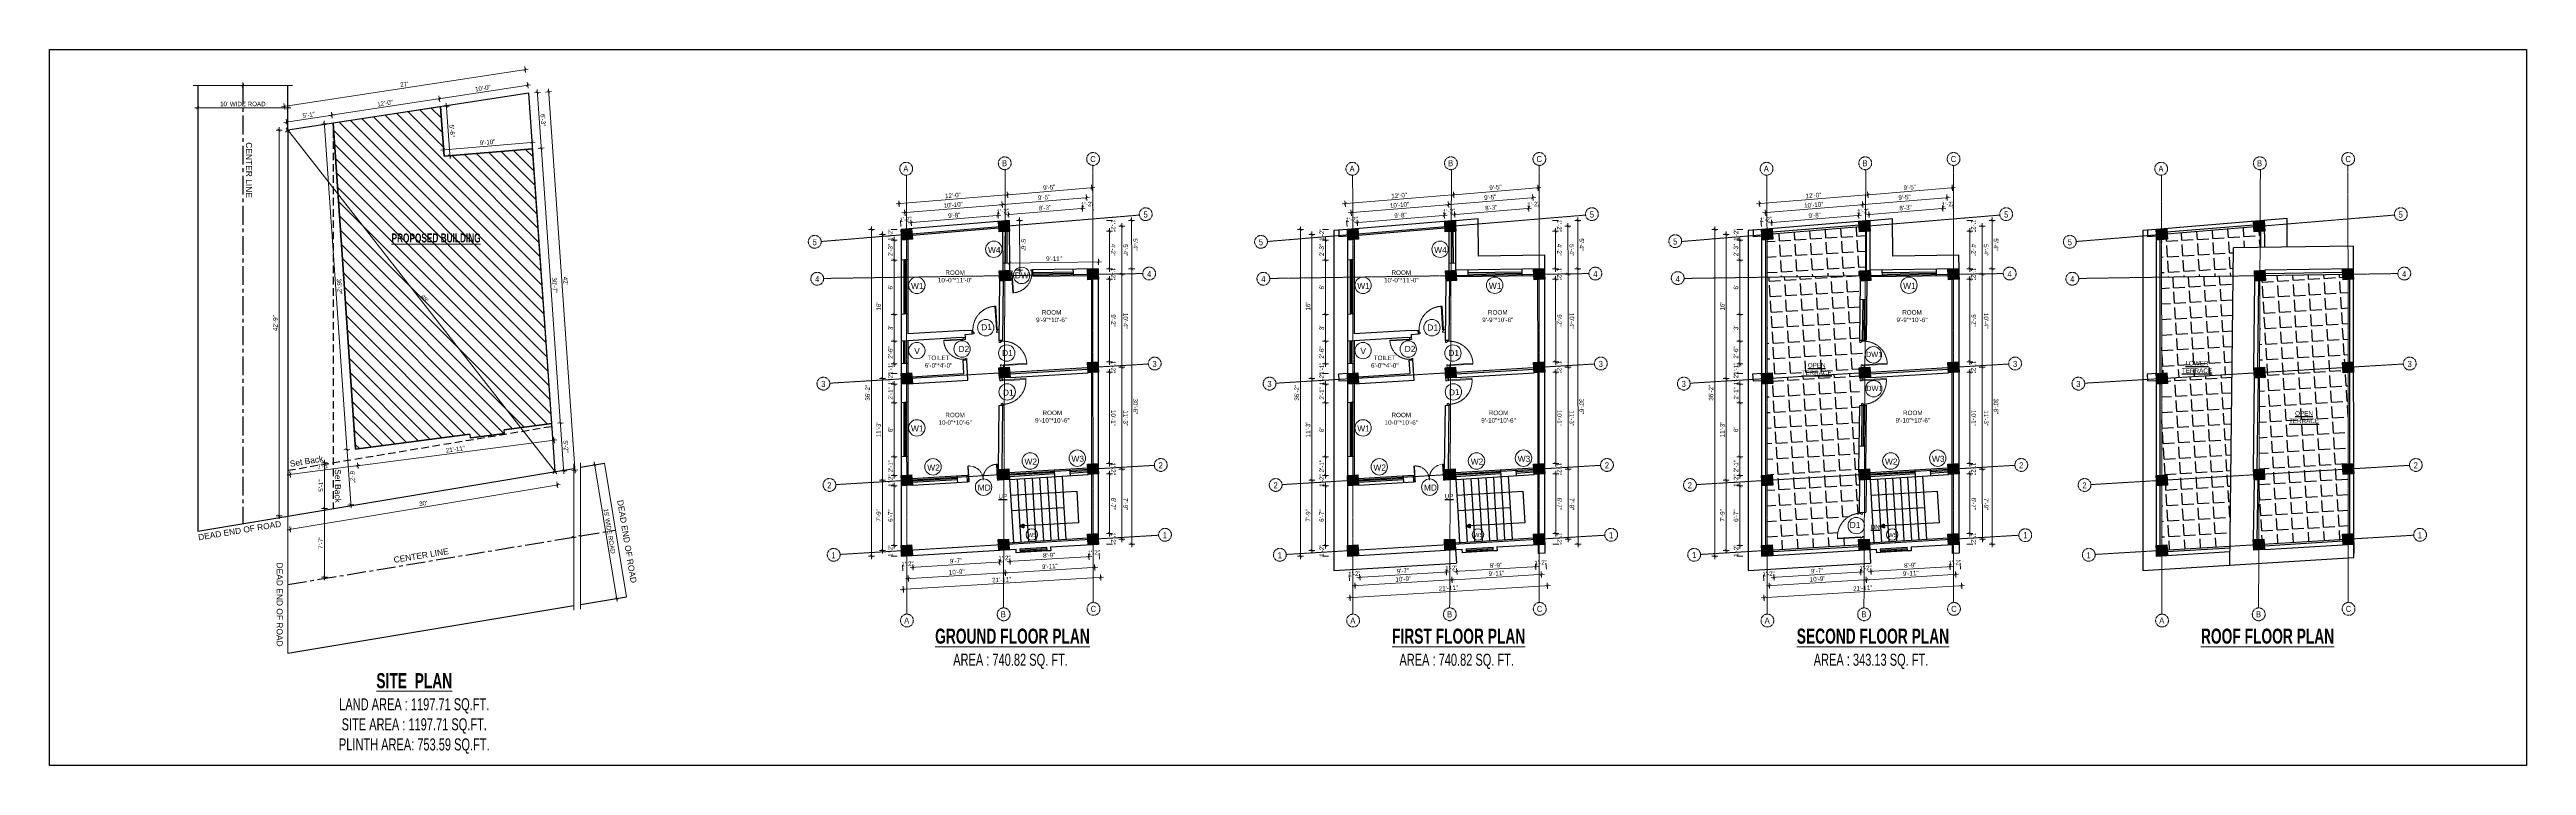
# Model space of a CAD drawing. Header units: inches. Extents: x -10117506 to -5032697, y -6529230 to -3254494.
# Drawn here: x -5051056 to -5047762, y -3257343 to -3256391 of the extents above; entities that cross this region are included whole.
import ezdxf

# ---------------------------------------------------------------- set-up
doc = ezdxf.new("R2010")
doc.units = ezdxf.units.IN
doc.header["$LTSCALE"] = 2
doc.header["$MEASUREMENT"] = 0
doc.header["$PDMODE"] = 34
doc.linetypes.add('CENTER', pattern=[2, 1.25, -0.25, 0.25, -0.25])
doc.linetypes.add('HIDDEN', pattern=[0.375, 0.25, -0.125])
doc.layers.get('0').update_dxf_attribs({"linetype": 'CONTINUOUS'})
doc.layers.get('DEFPOINTS').update_dxf_attribs({"color": 141, "linetype": 'CONTINUOUS'})
doc.layers.add('A-Hatch', color=7, linetype='CONTINUOUS')
doc.layers.add('WAll', color=20, linetype='CONTINUOUS')
for name, color, linetype, lineweight in [('Annotate-Lite.w', 177, 'CONTINUOUS', 9), ('Annotations-Bold.w', 177, 'CONTINUOUS', 13), ('DIM 1-100', 4, 'CONTINUOUS', 13), ('Door-Window.w', 4, 'CONTINUOUS', 15), ('TEXT', 181, 'CONTINUOUS', 25), ('Text-100.w', 254, 'CONTINUOUS', 9), ('TEXTLAYER', 7, 'CONTINUOUS', 18), ('Toilet', 7, 'CONTINUOUS', 25)]:
    doc.layers.add(name, color=color, linetype=linetype, lineweight=lineweight)
doc.styles.add('ARAIL', font='ARIALN.TTF')
doc.styles.add('Arial', font='arial.ttf', dxfattribs={"width": 0.8, "height": 12})
doc.styles.add('arial.', font='arial.ttf')
doc.styles.add('gaurav', font='arial.ttf')
doc.styles.get("Standard").update_dxf_attribs({"font": 'ARIALN.TTF'})
doc.dimstyles.new('1 by 96', dxfattribs={"dimtxt": 6, "dimasz": 4, "dimexe": 4, "dimexo": 4, "dimgap": 2, "dimtad": 1, "dimdec": 0, "dimzin": 0, "dimdsep": 46, "dimlunit": 4, "dimtxsty": 'Standard', "dimblk": 'ARCHTICK', "dimcen": 0, "dimdle": 4, "dimadec": 0, "dimazin": 0, "dimtfac": 1, "dimtdec": 0, "dimtix": 1, "dimtofl": 0, "dimtmove": 1, "dimatfit": 3, "dimldrblk": 'ARCHTICK', "dimfxl": 4, "dimfxlon": 1, "dimtolj": 1, "dimtzin": 0, "dimlwd": -1, "dimlwe": -1, "dimarcsym": 0})
pattern_1 = [(3.45713447, (-205718.823, 300270.725), (-1.243724074, 20.587466465), [15, -5.625]), (93.45713447, (-205718.823, 300270.725), (-20.587466465, -1.243724074), [15, -5.625])]
pattern_2 = [(3.45713447, (-205718.823, 300239.02), (-1.243724074, 20.587466465), [15, -5.625]), (93.45713447, (-205718.823, 300239.02), (-20.587466465, -1.243724074), [15, -5.625])]
pattern_3 = [(3.45713447, (0, 0), (-1.243724074, 20.587466465), [15, -5.625]), (93.45713447, (0, 0), (-20.587466465, -1.243724074), [15, -5.625])]

# ---------------------------------------------------------------- blocks, each defined once
blk = doc.blocks.new('_ArchTick')
at = {"color": 0, "linetype": 'ByBlock', "const_width": 0.15}
blk.add_lwpolyline([(-0.5, -0.5), (0.5, 0.5)], dxfattribs=at)
blk = doc.blocks.new('*D968')
at = {"layer": 'DEFPOINTS', "color": 0, "ltscale": 0.5, "transparency": 16777216}
for p in [(-5050738.8, -3256498.2), (-5050383.4, -3256951.9), (-5050383.4, -3256951.9)]:
    blk.add_point(p, dxfattribs=at)
at = {"layer": 'DIM 1-100', "color": 0, "ltscale": 0.5, "transparency": 16777216}
for p, q in [((-5050738.8, -3256498.2), (-5050741.9, -3256500.7)), ((-5050741.2, -3256495.1), (-5050381, -3256955.1)), ((-5050383.4, -3256951.9), (-5050386.6, -3256954.4))]:
    blk.add_line(p, q, dxfattribs=at)
at = {"layer": 'DIM 1-100', "color": 0, "ltscale": 0.5, "transparency": 16777216, "xscale": 4, "yscale": 4, "zscale": 4}
for p, rotation in [((-5050738.8, -3256498.2), 128.0667426093354), ((-5050383.4, -3256951.9), 308.0667426093354)]:
    blk.add_blockref('_ArchTick', p, dxfattribs=dict(at, rotation=rotation))
at = {"layer": 'DIM 1-100', "color": 0, "ltscale": 0.5, "transparency": 16777216, "insert": (-5050557.1, -3256721.9), "char_height": 6, "attachment_point": 5, "rotation": 308.0667}
blk.add_mtext("\\A1;48'", dxfattribs=at)
blk = doc.blocks.new('*D951')
at = {"layer": 'DEFPOINTS', "color": 0, "ltscale": 0.5, "transparency": 16777216}
for p in [(-5050582.8, -3256985.1), (-5050301.5, -3257120.8), (-5050553.3, -3257162.6)]:
    blk.add_point(p, dxfattribs=at)
at = {"layer": 'DIM 1-100', "color": 0, "ltscale": 0.5, "transparency": 16777216}
for p, q in [((-5050335, -3256943.8), (-5050327.1, -3256942.5)), ((-5050331.7, -3256939.2), (-5050300.9, -3257124.7)), ((-5050305.5, -3257121.4), (-5050297.6, -3257120.1))]:
    blk.add_line(p, q, dxfattribs=at)
at = {"layer": 'DIM 1-100', "color": 0, "ltscale": 0.5, "transparency": 16777216, "xscale": 4, "yscale": 4, "zscale": 4}
for p, rotation in [((-5050331.1, -3256943.2), 99.44413642859959), ((-5050301.5, -3257120.8), 279.4441364285996)]:
    blk.add_blockref('_ArchTick', p, dxfattribs=dict(at, rotation=rotation))
at = {"layer": 'DIM 1-100', "color": 0, "ltscale": 0.5, "transparency": 16777216, "insert": (-5050311.2, -3257031.1), "char_height": 6, "attachment_point": 5, "rotation": 279.4441}
blk.add_mtext("\\A1;15' WIDE ROAD", dxfattribs=at)
blk = doc.blocks.new('*D952')
at = {"layer": 'DEFPOINTS', "color": 0, "ltscale": 0.5, "transparency": 16777216}
for p in [(-5050858.8, -3256468.6), (-5050858.8, -3256468.6), (-5050738.8, -3256468.6)]:
    blk.add_point(p, dxfattribs=at)
at = {"layer": 'DIM 1-100', "color": 0, "ltscale": 0.5, "transparency": 16777216}
for p, q in [((-5050734.8, -3256468.6), (-5050862.8, -3256468.6)), ((-5050858.8, -3256468.6), (-5050858.8, -3256464.6)), ((-5050738.8, -3256468.6), (-5050738.8, -3256472.6))]:
    blk.add_line(p, q, dxfattribs=at)
at = {"layer": 'DIM 1-100', "color": 0, "ltscale": 0.5, "transparency": 16777216, "xscale": 4, "yscale": 4, "zscale": 4, "rotation": 180}
blk.add_blockref('_ArchTick', (-5050858.8, -3256468.6), dxfattribs=at)
at = {"layer": 'DIM 1-100', "color": 0, "ltscale": 0.5, "transparency": 16777216, "xscale": 4, "yscale": 4, "zscale": 4}
blk.add_blockref('_ArchTick', (-5050738.8, -3256468.6), dxfattribs=at)
at = {"layer": 'DIM 1-100', "color": 0, "ltscale": 0.5, "transparency": 16777216, "insert": (-5050798.8, -3256463.4), "char_height": 6, "attachment_point": 5}
blk.add_mtext("\\A1;10' WIDE ROAD", dxfattribs=at)
blk = doc.blocks.new('*D953')
at = {"layer": 'DEFPOINTS', "color": 0, "ltscale": 0.5, "transparency": 16777216}
for p in [(-5050418.5, -3256449.1), (-5050743.6, -3256466.8), (-5050738.8, -3256498.2)]:
    blk.add_point(p, dxfattribs=at)
at = {"layer": 'DIM 1-100', "color": 0, "ltscale": 0.5, "transparency": 16777216}
for p, q in [((-5050419.4, -3256417.1), (-5050747.5, -3256467.4)), ((-5050422.7, -3256421.7), (-5050423.9, -3256413.7)), ((-5050743, -3256470.7), (-5050744.2, -3256462.8))]:
    blk.add_line(p, q, dxfattribs=at)
at = {"layer": 'DIM 1-100', "color": 0, "ltscale": 0.5, "transparency": 16777216, "xscale": 4, "yscale": 4, "zscale": 4}
for p, rotation in [((-5050423.3, -3256417.7), 8.714742018603772), ((-5050743.6, -3256466.8), 188.7147420186037)]:
    blk.add_blockref('_ArchTick', p, dxfattribs=dict(at, rotation=rotation))
at = {"layer": 'DIM 1-100', "color": 0, "ltscale": 0.5, "transparency": 16777216, "insert": (-5050584.2, -3256437.3), "char_height": 6, "attachment_point": 5, "rotation": 8.7147}
blk.add_mtext("\\A1;27'", dxfattribs=at)
blk = doc.blocks.new('*D954')
at = {"layer": 'DEFPOINTS', "color": 0, "ltscale": 0.5, "transparency": 16777216}
for p in [(-5050418.5, -3256449.1), (-5050392.2, -3256447.3), (-5050383.4, -3256951.9)]:
    blk.add_point(p, dxfattribs=at)
at = {"layer": 'DIM 1-100', "color": 0, "ltscale": 0.5, "transparency": 16777216}
for p, q in [((-5050396.2, -3256447.6), (-5050388.2, -3256447)), ((-5050356.8, -3256954.1), (-5050392.4, -3256443.3)), ((-5050361.1, -3256950.4), (-5050353.1, -3256949.8))]:
    blk.add_line(p, q, dxfattribs=at)
at = {"layer": 'DIM 1-100', "color": 0, "ltscale": 0.5, "transparency": 16777216, "xscale": 4, "yscale": 4, "zscale": 4}
for p, rotation in [((-5050392.2, -3256447.3), 93.98810611421479), ((-5050357.1, -3256950.1), 273.9881061142148)]:
    blk.add_blockref('_ArchTick', p, dxfattribs=dict(at, rotation=rotation))
at = {"layer": 'DIM 1-100', "color": 0, "ltscale": 0.5, "transparency": 16777216, "insert": (-5050369.6, -3256698.3), "char_height": 6, "attachment_point": 5, "rotation": 273.9881}
blk.add_mtext("\\A1;42'", dxfattribs=at)
blk = doc.blocks.new('*D955')
at = {"layer": 'DEFPOINTS', "color": 0, "ltscale": 0.5, "transparency": 16777216}
for p in [(-5050401.9, -3256522.2), (-5050413.4, -3256522.9), (-5050387.9, -3256888.1)]:
    blk.add_point(p, dxfattribs=at)
at = {"layer": 'DIM 1-100', "color": 0, "ltscale": 0.5, "transparency": 16777216}
for p, q in [((-5050405.9, -3256522.4), (-5050397.9, -3256521.9)), ((-5050376.2, -3256891.3), (-5050402.2, -3256518.2)), ((-5050380.4, -3256887.5), (-5050372.5, -3256887))]:
    blk.add_line(p, q, dxfattribs=at)
at = {"layer": 'DIM 1-100', "color": 0, "ltscale": 0.5, "transparency": 16777216, "xscale": 4, "yscale": 4, "zscale": 4}
for p, rotation in [((-5050401.9, -3256522.2), 93.98810611440439), ((-5050376.4, -3256887.3), 273.9881061144044)]:
    blk.add_blockref('_ArchTick', p, dxfattribs=dict(at, rotation=rotation))
at = {"layer": 'DIM 1-100', "color": 0, "ltscale": 0.5, "transparency": 16777216, "insert": (-5050384.1, -3256704.4), "char_height": 6, "attachment_point": 5, "rotation": 273.9881}
blk.add_mtext('\\A1;30\'-7"', dxfattribs=at)
blk = doc.blocks.new('*D956')
at = {"layer": 'DEFPOINTS', "color": 0, "ltscale": 0.5, "transparency": 16777216}
for p in [(-5050387.9, -3256888.1), (-5050383.4, -3256951.9), (-5050372, -3256951.1)]:
    blk.add_point(p, dxfattribs=at)
at = {"layer": 'DIM 1-100', "color": 0, "ltscale": 0.5, "transparency": 16777216}
for p, q in [((-5050376.7, -3256883.3), (-5050371.7, -3256955.1)), ((-5050380.4, -3256887.5), (-5050372.5, -3256887)), ((-5050376, -3256951.4), (-5050368, -3256950.8))]:
    blk.add_line(p, q, dxfattribs=at)
at = {"layer": 'DIM 1-100', "color": 0, "ltscale": 0.5, "transparency": 16777216, "xscale": 4, "yscale": 4, "zscale": 4}
for p, rotation in [((-5050376.4, -3256887.3), 93.98810609594658), ((-5050372, -3256951.1), 273.9881060959466)]:
    blk.add_blockref('_ArchTick', p, dxfattribs=dict(at, rotation=rotation))
at = {"layer": 'DIM 1-100', "color": 0, "ltscale": 0.5, "transparency": 16777216, "insert": (-5050369.2, -3256918.8), "char_height": 6, "attachment_point": 5, "rotation": 273.9881}
blk.add_mtext('\\A1;5\'-2"', dxfattribs=at)
blk = doc.blocks.new('*D957')
at = {"layer": 'DEFPOINTS', "color": 0, "ltscale": 0.5, "transparency": 16777216}
for p in [(-5050418.5, -3256449.1), (-5050407.1, -3256448.3), (-5050413.4, -3256522.9)]:
    blk.add_point(p, dxfattribs=at)
at = {"layer": 'DIM 1-100', "color": 0, "ltscale": 0.5, "transparency": 16777216}
for p, q in [((-5050411, -3256448.6), (-5050403.1, -3256448.1)), ((-5050401.6, -3256526.1), (-5050407.3, -3256444.3)), ((-5050405.9, -3256522.4), (-5050397.9, -3256521.9))]:
    blk.add_line(p, q, dxfattribs=at)
at = {"layer": 'DIM 1-100', "color": 0, "ltscale": 0.5, "transparency": 16777216, "xscale": 4, "yscale": 4, "zscale": 4}
for p, rotation in [((-5050407.1, -3256448.3), 93.98810609594658), ((-5050401.9, -3256522.2), 273.9881060959466)]:
    blk.add_blockref('_ArchTick', p, dxfattribs=dict(at, rotation=rotation))
at = {"layer": 'DIM 1-100', "color": 0, "ltscale": 0.5, "transparency": 16777216, "insert": (-5050399.4, -3256484.9), "char_height": 6, "attachment_point": 5, "rotation": 273.9881}
blk.add_mtext('\\A1;6\'-3"', dxfattribs=at)
blk = doc.blocks.new('*D958')
at = {"layer": 'DEFPOINTS', "color": 0, "ltscale": 0.5, "transparency": 16777216}
for p in [(-5050680.4, -3256478.3), (-5050678.8, -3256489), (-5050535.8, -3256467.1)]:
    blk.add_point(p, dxfattribs=at)
at = {"layer": 'DIM 1-100', "color": 0, "ltscale": 0.5, "transparency": 16777216}
for p, q in [((-5050533.4, -3256455.8), (-5050684.4, -3256478.9)), ((-5050536.8, -3256460.4), (-5050538, -3256452.5)), ((-5050679.8, -3256482.3), (-5050681, -3256474.4))]:
    blk.add_line(p, q, dxfattribs=at)
at = {"layer": 'DIM 1-100', "color": 0, "ltscale": 0.5, "transparency": 16777216, "xscale": 4, "yscale": 4, "zscale": 4}
for p, rotation in [((-5050537.4, -3256456.4), 8.714742018390425), ((-5050680.4, -3256478.3), 188.7147420183904)]:
    blk.add_blockref('_ArchTick', p, dxfattribs=dict(at, rotation=rotation))
at = {"layer": 'DIM 1-100', "color": 0, "ltscale": 0.5, "transparency": 16777216, "insert": (-5050609.7, -3256462.4), "char_height": 6, "attachment_point": 5, "rotation": 8.7147}
blk.add_mtext('\\A1;12\'-0"', dxfattribs=at)
blk = doc.blocks.new('*D959')
at = {"layer": 'DEFPOINTS', "color": 0, "ltscale": 0.5, "transparency": 16777216}
for p in [(-5050740.4, -3256487.5), (-5050678.8, -3256489), (-5050738.8, -3256498.2)]:
    blk.add_point(p, dxfattribs=at)
at = {"layer": 'DIM 1-100', "color": 0, "ltscale": 0.5, "transparency": 16777216}
for p, q in [((-5050676.4, -3256477.7), (-5050744.4, -3256488.1)), ((-5050739.8, -3256491.5), (-5050741, -3256483.6)), ((-5050679.8, -3256482.3), (-5050681, -3256474.4))]:
    blk.add_line(p, q, dxfattribs=at)
at = {"layer": 'DIM 1-100', "color": 0, "ltscale": 0.5, "transparency": 16777216, "xscale": 4, "yscale": 4, "zscale": 4}
for p, rotation in [((-5050740.4, -3256487.5), 188.7147420108736), ((-5050680.4, -3256478.3), 8.714742010873636)]:
    blk.add_blockref('_ArchTick', p, dxfattribs=dict(at, rotation=rotation))
at = {"layer": 'DIM 1-100', "color": 0, "ltscale": 0.5, "transparency": 16777216, "insert": (-5050711.2, -3256477.9), "char_height": 6, "attachment_point": 5, "rotation": 8.7147}
blk.add_mtext('\\A1;5\'-1"', dxfattribs=at)
blk = doc.blocks.new('*D960')
at = {"layer": 'DEFPOINTS', "color": 0, "ltscale": 0.5, "transparency": 16777216}
for p in [(-5050420.1, -3256438.4), (-5050418.5, -3256449.1), (-5050535.8, -3256467.2)]:
    blk.add_point(p, dxfattribs=at)
at = {"layer": 'DIM 1-100', "color": 0, "ltscale": 0.5, "transparency": 16777216}
for p, q in [((-5050541.4, -3256457), (-5050416.2, -3256437.8)), ((-5050536.8, -3256460.4), (-5050538, -3256452.5)), ((-5050419.5, -3256442.4), (-5050420.7, -3256434.5))]:
    blk.add_line(p, q, dxfattribs=at)
at = {"layer": 'DIM 1-100', "color": 0, "ltscale": 0.5, "transparency": 16777216, "xscale": 4, "yscale": 4, "zscale": 4}
for p, rotation in [((-5050537.4, -3256456.4), 188.7147420108736), ((-5050420.1, -3256438.4), 8.714742010873644)]:
    blk.add_blockref('_ArchTick', p, dxfattribs=dict(at, rotation=rotation))
at = {"layer": 'DIM 1-100', "color": 0, "ltscale": 0.5, "transparency": 16777216, "insert": (-5050479.5, -3256442.4), "char_height": 6, "attachment_point": 5, "rotation": 8.7147}
blk.add_mtext('\\A1;10\'-0"', dxfattribs=at)
blk = doc.blocks.new('*D962')
at = {"layer": 'DEFPOINTS', "color": 0, "ltscale": 0.5, "transparency": 16777216}
for p in [(-5050383.4, -3256951.9), (-5050380.5, -3256969.6), (-5050738.8, -3257011)]:
    blk.add_point(p, dxfattribs=at)
at = {"layer": 'DIM 1-100', "color": 0, "ltscale": 0.5, "transparency": 16777216}
for p, q in [((-5050739.8, -3257029.4), (-5050376.6, -3256969)), ((-5050381.2, -3256965.7), (-5050379.8, -3256973.6)), ((-5050736.5, -3257024.8), (-5050735.2, -3257032.7))]:
    blk.add_line(p, q, dxfattribs=at)
at = {"layer": 'DIM 1-100', "color": 0, "ltscale": 0.5, "transparency": 16777216, "xscale": 4, "yscale": 4, "zscale": 4}
for p, rotation in [((-5050380.5, -3256969.6), 9.444136428714476), ((-5050735.8, -3257028.7), 189.4441364287145)]:
    blk.add_blockref('_ArchTick', p, dxfattribs=dict(at, rotation=rotation))
at = {"layer": 'DIM 1-100', "color": 0, "ltscale": 0.5, "transparency": 16777216, "insert": (-5050559, -3256994.2), "char_height": 6, "attachment_point": 5, "rotation": 9.4441}
blk.add_mtext("\\A1;30'", dxfattribs=at)
blk = doc.blocks.new('*D963')
at = {"layer": 'DEFPOINTS', "color": 0, "ltscale": 0.5, "transparency": 16777216}
for p in [(-5050738.8, -3256498.2), (-5050750.6, -3257011), (-5050738.8, -3257011)]:
    blk.add_point(p, dxfattribs=at)
at = {"layer": 'DIM 1-100', "color": 0, "ltscale": 0.5, "transparency": 16777216}
for p, q in [((-5050746.6, -3256498.2), (-5050754.6, -3256498.2)), ((-5050750.6, -3256494.2), (-5050750.6, -3257015)), ((-5050746.6, -3257011), (-5050754.6, -3257011))]:
    blk.add_line(p, q, dxfattribs=at)
at = {"layer": 'DIM 1-100', "color": 0, "ltscale": 0.5, "transparency": 16777216, "xscale": 4, "yscale": 4, "zscale": 4}
for p, rotation in [((-5050750.6, -3256498.2), 90), ((-5050750.6, -3257011), 270)]:
    blk.add_blockref('_ArchTick', p, dxfattribs=dict(at, rotation=rotation))
at = {"layer": 'DIM 1-100', "color": 0, "ltscale": 0.5, "transparency": 16777216, "insert": (-5050755.6, -3256754.6), "char_height": 6, "attachment_point": 5, "rotation": 90}
blk.add_mtext('\\A1;42\'-9"', dxfattribs=at)
blk = doc.blocks.new('*D965')
at = {"layer": 'DEFPOINTS', "color": 0, "ltscale": 0.5, "transparency": 16777216}
for p in [(-5050678.8, -3256940.2), (-5050690.1, -3257001), (-5050678.8, -3257001)]:
    blk.add_point(p, dxfattribs=at)
at = {"layer": 'DIM 1-100', "color": 0, "ltscale": 0.5, "transparency": 16777216}
for p, q in [((-5050686.1, -3256940.2), (-5050694.1, -3256940.2)), ((-5050690.1, -3256936.2), (-5050690.1, -3257005)), ((-5050686.1, -3257001), (-5050694.1, -3257001))]:
    blk.add_line(p, q, dxfattribs=at)
at = {"layer": 'DIM 1-100', "color": 0, "ltscale": 0.5, "transparency": 16777216, "xscale": 4, "yscale": 4, "zscale": 4}
for p, rotation in [((-5050690.1, -3256940.2), 90), ((-5050690.1, -3257001), 270)]:
    blk.add_blockref('_ArchTick', p, dxfattribs=dict(at, rotation=rotation))
at = {"layer": 'DIM 1-100', "color": 0, "ltscale": 0.5, "transparency": 16777216, "insert": (-5050695.1, -3256970.6), "char_height": 6, "attachment_point": 5, "rotation": 90}
blk.add_mtext('\\A1;5\'-1"', dxfattribs=at)
blk = doc.blocks.new('*D966')
at = {"layer": 'DEFPOINTS', "color": 0, "ltscale": 0.5, "transparency": 16777216}
for p in [(-5050678.8, -3257001), (-5050690.1, -3257092.3), (-5050678.8, -3257092.3)]:
    blk.add_point(p, dxfattribs=at)
at = {"layer": 'DIM 1-100', "color": 0, "ltscale": 0.5, "transparency": 16777216}
for p, q in [((-5050686.1, -3257001), (-5050694.1, -3257001)), ((-5050690.1, -3256997), (-5050690.1, -3257096.3)), ((-5050686.1, -3257092.3), (-5050694.1, -3257092.3))]:
    blk.add_line(p, q, dxfattribs=at)
at = {"layer": 'DIM 1-100', "color": 0, "ltscale": 0.5, "transparency": 16777216, "xscale": 4, "yscale": 4, "zscale": 4}
for p, rotation in [((-5050690.1, -3257001), 90), ((-5050690.1, -3257092.3), 270)]:
    blk.add_blockref('_ArchTick', p, dxfattribs=dict(at, rotation=rotation))
at = {"layer": 'DIM 1-100', "color": 0, "ltscale": 0.5, "transparency": 16777216, "insert": (-5050695.1, -3257046.6), "char_height": 6, "attachment_point": 5, "rotation": 90}
blk.add_mtext('\\A1;7\'-7"', dxfattribs=at)
blk = doc.blocks.new('*D969')
at = {"layer": 'DEFPOINTS', "color": 0, "ltscale": 0.5, "transparency": 16777216}
for p in [(-5050387.9, -3256888.1), (-5050385, -3256910.1), (-5050648.8, -3256922)]:
    blk.add_point(p, dxfattribs=at)
at = {"layer": 'DIM 1-100', "color": 0, "ltscale": 0.5, "transparency": 16777216}
for p, q in [((-5050649.9, -3256944.6), (-5050381.1, -3256909.6)), ((-5050385.5, -3256906.2), (-5050384.5, -3256914.1)), ((-5050646.4, -3256940.2), (-5050645.4, -3256948.1))]:
    blk.add_line(p, q, dxfattribs=at)
at = {"layer": 'DIM 1-100', "color": 0, "ltscale": 0.5, "transparency": 16777216, "xscale": 4, "yscale": 4, "zscale": 4}
for p, rotation in [((-5050385, -3256910.1), 7.42034949813896), ((-5050645.9, -3256944.1), 187.420349498139)]:
    blk.add_blockref('_ArchTick', p, dxfattribs=dict(at, rotation=rotation))
at = {"layer": 'DIM 1-100', "color": 0, "ltscale": 0.5, "transparency": 16777216, "insert": (-5050516.1, -3256922.2), "char_height": 6, "attachment_point": 5, "rotation": 7.4203}
blk.add_mtext('\\A1;21\'-11"', dxfattribs=at)
blk = doc.blocks.new('*D949')
at = {"layer": 'DEFPOINTS', "color": 0, "ltscale": 0.5, "transparency": 16777216}
for p in [(-5050535.8, -3256467.1), (-5050528, -3256466.5), (-5050530.9, -3256532.9)]:
    blk.add_point(p, dxfattribs=at)
at = {"layer": 'DIM 1-100', "color": 0, "ltscale": 0.5, "transparency": 16777216}
for p, q in [((-5050531.8, -3256466.8), (-5050524, -3256466.2)), ((-5050522.9, -3256536.3), (-5050528.3, -3256462.5)), ((-5050527, -3256532.6), (-5050519.2, -3256532.1))]:
    blk.add_line(p, q, dxfattribs=at)
at = {"layer": 'DIM 1-100', "color": 0, "ltscale": 0.5, "transparency": 16777216, "xscale": 4, "yscale": 4, "zscale": 4}
for p, rotation in [((-5050528, -3256466.5), 94.18119219967784), ((-5050523.2, -3256532.4), 274.1811921996778)]:
    blk.add_blockref('_ArchTick', p, dxfattribs=dict(at, rotation=rotation))
at = {"layer": 'DIM 1-100', "color": 0, "ltscale": 0.5, "transparency": 16777216, "insert": (-5050520.5, -3256499.1), "char_height": 6, "attachment_point": 5, "rotation": 274.1812}
blk.add_mtext('\\A1;5\'-6"', dxfattribs=at)
blk = doc.blocks.new('*D950')
at = {"layer": 'DEFPOINTS', "color": 0, "ltscale": 0.5, "transparency": 16777216}
for p in [(-5050531.7, -3256524.4), (-5050530.9, -3256532.9), (-5050413.4, -3256522.9)]:
    blk.add_point(p, dxfattribs=at)
at = {"layer": 'DIM 1-100', "color": 0, "ltscale": 0.5, "transparency": 16777216}
for p, q in [((-5050410.1, -3256514), (-5050535.7, -3256524.7)), ((-5050531.3, -3256528.3), (-5050532, -3256520.4)), ((-5050413.7, -3256518.4), (-5050414.4, -3256510.4))]:
    blk.add_line(p, q, dxfattribs=at)
at = {"layer": 'DIM 1-100', "color": 0, "ltscale": 0.5, "transparency": 16777216, "xscale": 4, "yscale": 4, "zscale": 4}
for p, rotation in [((-5050531.7, -3256524.4), 184.8498192034105), ((-5050414.1, -3256514.4), 4.849819203410419)]:
    blk.add_blockref('_ArchTick', p, dxfattribs=dict(at, rotation=rotation))
at = {"layer": 'DIM 1-100', "color": 0, "ltscale": 0.5, "transparency": 16777216, "insert": (-5050473.3, -3256514.3), "char_height": 6, "attachment_point": 5, "rotation": 4.8498}
blk.add_mtext('\\A1;9\'-10"', dxfattribs=at)
blk = doc.blocks.new('3-0')
at = {"ltscale": 3}
for p, q in [((11063, 10097.7), (11066, 10099.9)), ((11063, 10097.7), (11064.5, 10095.7)), ((11066, 10096.8), (11064.5, 10095.7)), ((11065.3, 10097.8), (11066.7, 10098.9)), ((11066, 10096.8), (11065.3, 10097.8)), ((11066, 10099.9), (11066.7, 10098.9)), ((11085.5, 10074.1), (11110.3, 10093)), ((11086.2, 10073.2), (11111, 10092)), ((11111, 10092), (11110.3, 10093)), ((11084, 10073), (11082.6, 10071.9)), ((11082.6, 10071.9), (11084.8, 10069)), ((11084, 10073), (11084.8, 10072)), ((11084.8, 10072), (11086.2, 10073.2)), ((11084.8, 10069), (11087.7, 10071.2)), ((11086.2, 10073.2), (11085.5, 10074.1)), ((11087.7, 10071.2), (11086.2, 10073.2))]:
    blk.add_line(p, q, dxfattribs=at)
at = {"layer": 'Door-Window.w', "color": 9, "linetype": 'HIDDEN', "lineweight": 18}
blk.add_arc((11085.5, 10074.1), 31.2, 37.1906, 127.1465, dxfattribs=at)
blk = doc.blocks.new('FDFDRE')
at = {"ltscale": 3}
for p, q in [((165701.1, -58637.8), (165701.1, -58641.5)), ((165704.8, -58637.8), (165701.1, -58637.8)), ((165701.1, -58641.5), (165703.6, -58641.5)), ((165703.6, -58641.5), (165703.5, -58672.6)), ((165703.5, -58672.6), (165704.8, -58672.7)), ((165704.8, -58639.7), (165703.6, -58639.7)), ((165703.6, -58639.7), (165703.6, -58641.5)), ((165703.6, -58641.5), (165704.8, -58641.5)), ((165704.8, -58639.7), (165704.8, -58637.8)), ((165704.8, -58641.5), (165704.8, -58672.7)), ((165767, -58639.7), (165767, -58637.8)), ((165767, -58637.8), (165770.6, -58637.8)), ((165767, -58639.7), (165768.2, -58639.7)), ((165767, -58641.5), (165767, -58672.7)), ((165768.2, -58641.5), (165767, -58641.5)), ((165768.2, -58672.6), (165767, -58672.7)), ((165768.2, -58639.7), (165768.2, -58641.5)), ((165770.7, -58641.5), (165768.2, -58641.5)), ((165768.2, -58641.5), (165768.2, -58672.6)), ((165770.6, -58637.8), (165770.7, -58641.5))]:
    blk.add_line(p, q, dxfattribs=at)
at = {"layer": 'Door-Window.w', "color": 9, "linetype": 'HIDDEN', "lineweight": 18}
for centre, start, end in [((165704.8, -58641.5), 269.9618, 3.3835), ((165767, -58641.5), 176.6165, 270.0382)]:
    blk.add_arc(centre, 31.2, start, end, dxfattribs=at)
blk = doc.blocks.new('*D972')
at = {"layer": 'DEFPOINTS', "color": 0, "ltscale": 0.5, "transparency": 16777216}
for p in [(-5050678.8, -3256489), (-5050660.3, -3256922.8), (-5050648.8, -3256922)]:
    blk.add_point(p, dxfattribs=at)
at = {"layer": 'DIM 1-100', "color": 0, "ltscale": 0.5, "transparency": 16777216}
for p, q in [((-5050686.3, -3256489.5), (-5050694.3, -3256490.1)), ((-5050690.6, -3256485.8), (-5050660, -3256926.8)), ((-5050656.3, -3256922.6), (-5050664.3, -3256923.1))]:
    blk.add_line(p, q, dxfattribs=at)
at = {"layer": 'DIM 1-100', "color": 0, "ltscale": 0.5, "transparency": 16777216, "xscale": 4, "yscale": 4, "zscale": 4}
for p, rotation in [((-5050690.3, -3256489.8), 93.96321503378323), ((-5050660.3, -3256922.8), 273.9632150337832)]:
    blk.add_blockref('_ArchTick', p, dxfattribs=dict(at, rotation=rotation))
at = {"layer": 'DIM 1-100', "color": 0, "ltscale": 0.5, "transparency": 16777216, "insert": (-5050670.3, -3256706), "char_height": 6, "attachment_point": 5, "rotation": 273.9632}
blk.add_mtext('\\A1;36\'-2"', dxfattribs=at)
blk = doc.blocks.new('*D973')
at = {"layer": 'DEFPOINTS', "color": 0, "ltscale": 0.5, "transparency": 16777216}
for p in [(-5050648.8, -3256922), (-5050655.2, -3256996.2), (-5050645.6, -3256995.5)]:
    blk.add_point(p, dxfattribs=at)
at = {"layer": 'DIM 1-100', "color": 0, "ltscale": 0.5, "transparency": 16777216}
for p, q in [((-5050656.3, -3256922.6), (-5050664.3, -3256923.1)), ((-5050660.6, -3256918.8), (-5050654.9, -3257000.2)), ((-5050651.2, -3256995.9), (-5050659.2, -3256996.5))]:
    blk.add_line(p, q, dxfattribs=at)
at = {"layer": 'DIM 1-100', "color": 0, "ltscale": 0.5, "transparency": 16777216, "xscale": 4, "yscale": 4, "zscale": 4}
for p, rotation in [((-5050660.3, -3256922.8), 93.96321503378337), ((-5050655.2, -3256996.2), 273.9632150337834)]:
    blk.add_blockref('_ArchTick', p, dxfattribs=dict(at, rotation=rotation))
at = {"layer": 'DIM 1-100', "color": 0, "ltscale": 0.5, "transparency": 16777216, "insert": (-5050652.7, -3256959.2), "char_height": 6, "attachment_point": 5, "rotation": 273.9632}
blk.add_mtext('\\A1;6\'-2"', dxfattribs=at)
blk = doc.blocks.new('*D974')
at = {"layer": 'DEFPOINTS', "color": 0, "ltscale": 0.5, "transparency": 16777216}
for p in [(-5050738.8, -3256933.8), (-5050648.8, -3256922), (-5050735.9, -3256955.8)]:
    blk.add_point(p, dxfattribs=at)
at = {"layer": 'DIM 1-100', "color": 0, "ltscale": 0.5, "transparency": 16777216}
for p, q in [((-5050641.9, -3256943.6), (-5050739.9, -3256956.4)), ((-5050646.4, -3256940.2), (-5050645.4, -3256948.1)), ((-5050736.4, -3256951.9), (-5050735.4, -3256959.8))]:
    blk.add_line(p, q, dxfattribs=at)
at = {"layer": 'DIM 1-100', "color": 0, "ltscale": 0.5, "transparency": 16777216, "xscale": 4, "yscale": 4, "zscale": 4}
for p, rotation in [((-5050645.9, -3256944.1), 7.420349498135401), ((-5050735.9, -3256955.8), 187.4203494981354)]:
    blk.add_blockref('_ArchTick', p, dxfattribs=dict(at, rotation=rotation))
at = {"layer": 'DIM 1-100', "color": 0, "ltscale": 0.5, "transparency": 16777216, "insert": (-5050691.5, -3256945), "char_height": 6, "attachment_point": 5, "rotation": 7.4203}
blk.add_mtext('\\A1;7\'-5"', dxfattribs=at)
blk = doc.blocks.new('*D976')
at = {"layer": 'DEFPOINTS', "color": 0, "ltscale": 0.5, "transparency": 16777216}
for p in [(-5049923.3, -3256670.9), (-5049932.4, -3256743), (-5049923.3, -3256743)]:
    blk.add_point(p, dxfattribs=at)
at = {"layer": 'DIM 1-100', "color": 0, "ltscale": 0.5, "transparency": 16777216}
for p, q in [((-5049928.4, -3256670.9), (-5049936.4, -3256670.9)), ((-5049932.4, -3256666.9), (-5049932.4, -3256747)), ((-5049928.4, -3256743), (-5049936.4, -3256743))]:
    blk.add_line(p, q, dxfattribs=at)
at = {"layer": 'DIM 1-100', "color": 0, "ltscale": 0.5, "transparency": 16777216, "xscale": 4, "yscale": 4, "zscale": 4}
for p, rotation in [((-5049932.4, -3256670.9), 90), ((-5049932.4, -3256743), 270)]:
    blk.add_blockref('_ArchTick', p, dxfattribs=dict(at, rotation=rotation))
at = {"layer": 'DIM 1-100', "color": 0, "ltscale": 0.5, "transparency": 16777216, "insert": (-5049937.5, -3256706.9), "char_height": 6, "attachment_point": 5, "rotation": 90}
blk.add_mtext("\\A1;6'", dxfattribs=at)
blk = doc.blocks.new('*D977')
at = {"layer": 'DEFPOINTS', "color": 0, "ltscale": 0.5, "transparency": 16777216}
for p in [(-5049923.3, -3256743), (-5049932.4, -3256778.7), (-5049923.3, -3256778.7)]:
    blk.add_point(p, dxfattribs=at)
at = {"layer": 'DIM 1-100', "color": 0, "ltscale": 0.5, "transparency": 16777216}
for p, q in [((-5049928.4, -3256743), (-5049936.4, -3256743)), ((-5049932.4, -3256739), (-5049932.4, -3256782.7)), ((-5049928.4, -3256778.7), (-5049936.4, -3256778.7))]:
    blk.add_line(p, q, dxfattribs=at)
at = {"layer": 'DIM 1-100', "color": 0, "ltscale": 0.5, "transparency": 16777216, "xscale": 4, "yscale": 4, "zscale": 4}
for p, rotation in [((-5049932.4, -3256743), 90), ((-5049932.4, -3256778.7), 270)]:
    blk.add_blockref('_ArchTick', p, dxfattribs=dict(at, rotation=rotation))
at = {"layer": 'DIM 1-100', "color": 0, "ltscale": 0.5, "transparency": 16777216, "insert": (-5049937.5, -3256760.9), "char_height": 6, "attachment_point": 5, "rotation": 90}
blk.add_mtext("\\A1;3'", dxfattribs=at)
blk = doc.blocks.new('*D978')
at = {"layer": 'DEFPOINTS', "color": 0, "ltscale": 0.5, "transparency": 16777216}
for p in [(-5049923.3, -3256778.7), (-5049932.4, -3256808.8), (-5049923.3, -3256808.8)]:
    blk.add_point(p, dxfattribs=at)
at = {"layer": 'DIM 1-100', "color": 0, "ltscale": 0.5, "transparency": 16777216}
for p, q in [((-5049928.4, -3256778.7), (-5049936.4, -3256778.7)), ((-5049932.4, -3256774.7), (-5049932.4, -3256812.8)), ((-5049928.4, -3256808.8), (-5049936.4, -3256808.8))]:
    blk.add_line(p, q, dxfattribs=at)
at = {"layer": 'DIM 1-100', "color": 0, "ltscale": 0.5, "transparency": 16777216, "xscale": 4, "yscale": 4, "zscale": 4}
for p, rotation in [((-5049932.4, -3256778.7), 90), ((-5049932.4, -3256808.8), 270)]:
    blk.add_blockref('_ArchTick', p, dxfattribs=dict(at, rotation=rotation))
at = {"layer": 'DIM 1-100', "color": 0, "ltscale": 0.5, "transparency": 16777216, "insert": (-5049937.5, -3256793.7), "char_height": 6, "attachment_point": 5, "rotation": 90}
blk.add_mtext('\\A1;2\'-6"', dxfattribs=at)
blk = doc.blocks.new('*D979')
at = {"layer": 'DEFPOINTS', "color": 0, "ltscale": 0.5, "transparency": 16777216}
for p in [(-5049923.3, -3256808.8), (-5049932.4, -3256821.8), (-5049923.3, -3256821.8)]:
    blk.add_point(p, dxfattribs=at)
at = {"layer": 'DIM 1-100', "color": 0, "ltscale": 0.5, "transparency": 16777216}
for p, q in [((-5049928.4, -3256808.8), (-5049936.4, -3256808.8)), ((-5049928.4, -3256821.8), (-5049936.4, -3256821.8))]:
    blk.add_line(p, q, dxfattribs=at)
at = {"layer": 'DIM 1-100', "color": 0, "ltscale": 0.5, "transparency": 16777216, "insert": (-5049937.4, -3256815.3), "char_height": 6, "attachment_point": 5, "rotation": 90}
blk.add_mtext('\\A1;1\'-1"', dxfattribs=at)
blk = doc.blocks.new('*D980')
at = {"layer": 'DEFPOINTS', "color": 0, "ltscale": 0.5, "transparency": 16777216}
for p in [(-5049932.4, -3256835.8), (-5049923.3, -3256821.8), (-5049922.4, -3256835.8)]:
    blk.add_point(p, dxfattribs=at)
at = {"layer": 'DIM 1-100', "color": 0, "ltscale": 0.5, "transparency": 16777216}
for p, q in [((-5049928.4, -3256821.8), (-5049936.4, -3256821.8)), ((-5049928.4, -3256835.8), (-5049936.4, -3256835.8))]:
    blk.add_line(p, q, dxfattribs=at)
at = {"layer": 'DIM 1-100', "color": 0, "ltscale": 0.5, "transparency": 16777216, "insert": (-5049937.4, -3256828.8), "char_height": 6, "attachment_point": 5, "rotation": 90}
blk.add_mtext('\\A1;1\'-2"', dxfattribs=at)
blk = doc.blocks.new('*D981')
at = {"layer": 'DEFPOINTS', "color": 0, "ltscale": 0.5, "transparency": 16777216}
for p in [(-5049922.4, -3256835.8), (-5049932.4, -3256860.4), (-5049923.3, -3256860.4)]:
    blk.add_point(p, dxfattribs=at)
at = {"layer": 'DIM 1-100', "color": 0, "ltscale": 0.5, "transparency": 16777216}
for p, q in [((-5049928.4, -3256835.8), (-5049936.4, -3256835.8)), ((-5049932.4, -3256831.8), (-5049932.4, -3256864.4)), ((-5049928.4, -3256860.4), (-5049936.4, -3256860.4))]:
    blk.add_line(p, q, dxfattribs=at)
at = {"layer": 'DIM 1-100', "color": 0, "ltscale": 0.5, "transparency": 16777216, "xscale": 4, "yscale": 4, "zscale": 4}
for p, rotation in [((-5049932.4, -3256835.8), 90), ((-5049932.4, -3256860.4), 270)]:
    blk.add_blockref('_ArchTick', p, dxfattribs=dict(at, rotation=rotation))
at = {"layer": 'DIM 1-100', "color": 0, "ltscale": 0.5, "transparency": 16777216, "insert": (-5049937.4, -3256848.1), "char_height": 6, "attachment_point": 5, "rotation": 90}
blk.add_mtext('\\A1;2\'-1"', dxfattribs=at)
blk = doc.blocks.new('*D982')
at = {"layer": 'DEFPOINTS', "color": 0, "ltscale": 0.5, "transparency": 16777216}
for p in [(-5049923.3, -3256860.4), (-5049932.4, -3256932.5), (-5049923.3, -3256932.5)]:
    blk.add_point(p, dxfattribs=at)
at = {"layer": 'DIM 1-100', "color": 0, "ltscale": 0.5, "transparency": 16777216}
for p, q in [((-5049928.4, -3256860.4), (-5049936.4, -3256860.4)), ((-5049932.4, -3256856.4), (-5049932.4, -3256936.5)), ((-5049928.4, -3256932.5), (-5049936.4, -3256932.5))]:
    blk.add_line(p, q, dxfattribs=at)
at = {"layer": 'DIM 1-100', "color": 0, "ltscale": 0.5, "transparency": 16777216, "xscale": 4, "yscale": 4, "zscale": 4}
for p, rotation in [((-5049932.4, -3256860.4), 90), ((-5049932.4, -3256932.5), 270)]:
    blk.add_blockref('_ArchTick', p, dxfattribs=dict(at, rotation=rotation))
at = {"layer": 'DIM 1-100', "color": 0, "ltscale": 0.5, "transparency": 16777216, "insert": (-5049937.5, -3256896.4), "char_height": 6, "attachment_point": 5, "rotation": 90}
blk.add_mtext("\\A1;6'", dxfattribs=at)
blk = doc.blocks.new('*D983')
at = {"layer": 'DEFPOINTS', "color": 0, "ltscale": 0.5, "transparency": 16777216}
for p in [(-5049923.3, -3256932.5), (-5049932.4, -3256957), (-5049923.3, -3256957)]:
    blk.add_point(p, dxfattribs=at)
at = {"layer": 'DIM 1-100', "color": 0, "ltscale": 0.5, "transparency": 16777216}
for p, q in [((-5049928.4, -3256932.5), (-5049936.4, -3256932.5)), ((-5049932.4, -3256928.5), (-5049932.4, -3256961)), ((-5049928.4, -3256957), (-5049936.4, -3256957))]:
    blk.add_line(p, q, dxfattribs=at)
at = {"layer": 'DIM 1-100', "color": 0, "ltscale": 0.5, "transparency": 16777216, "xscale": 4, "yscale": 4, "zscale": 4}
for p, rotation in [((-5049932.4, -3256932.5), 90), ((-5049932.4, -3256957), 270)]:
    blk.add_blockref('_ArchTick', p, dxfattribs=dict(at, rotation=rotation))
at = {"layer": 'DIM 1-100', "color": 0, "ltscale": 0.5, "transparency": 16777216, "insert": (-5049937.4, -3256944.8), "char_height": 6, "attachment_point": 5, "rotation": 90}
blk.add_mtext('\\A1;2\'-1"', dxfattribs=at)
blk = doc.blocks.new('*D984')
at = {"layer": 'DEFPOINTS', "color": 0, "ltscale": 0.5, "transparency": 16777216}
for p in [(-5049932.4, -3256971), (-5049923.3, -3256957), (-5049922.4, -3256971)]:
    blk.add_point(p, dxfattribs=at)
at = {"layer": 'DIM 1-100', "color": 0, "ltscale": 0.5, "transparency": 16777216}
for p, q in [((-5049928.4, -3256957), (-5049936.4, -3256957)), ((-5049928.4, -3256971), (-5049936.4, -3256971))]:
    blk.add_line(p, q, dxfattribs=at)
at = {"layer": 'DIM 1-100', "color": 0, "ltscale": 0.5, "transparency": 16777216, "insert": (-5049937.4, -3256964), "char_height": 6, "attachment_point": 5, "rotation": 90}
blk.add_mtext('\\A1;1\'-2"', dxfattribs=at)
blk = doc.blocks.new('*D985')
at = {"layer": 'DEFPOINTS', "color": 0, "ltscale": 0.5, "transparency": 16777216}
for p in [(-5049922.4, -3256971), (-5049932.4, -3257050.2), (-5049923.3, -3257050.2)]:
    blk.add_point(p, dxfattribs=at)
at = {"layer": 'DIM 1-100', "color": 0, "ltscale": 0.5, "transparency": 16777216}
for p, q in [((-5049928.4, -3256971), (-5049936.4, -3256971)), ((-5049932.4, -3256967), (-5049932.4, -3257054.2)), ((-5049928.4, -3257050.2), (-5049936.4, -3257050.2))]:
    blk.add_line(p, q, dxfattribs=at)
at = {"layer": 'DIM 1-100', "color": 0, "ltscale": 0.5, "transparency": 16777216, "xscale": 4, "yscale": 4, "zscale": 4}
for p, rotation in [((-5049932.4, -3256971), 90), ((-5049932.4, -3257050.2), 270)]:
    blk.add_blockref('_ArchTick', p, dxfattribs=dict(at, rotation=rotation))
at = {"layer": 'DIM 1-100', "color": 0, "ltscale": 0.5, "transparency": 16777216, "insert": (-5049937.5, -3257010.6), "char_height": 6, "attachment_point": 5, "rotation": 90}
blk.add_mtext('\\A1;6\'-7"', dxfattribs=at)
blk = doc.blocks.new('*D986')
at = {"layer": 'DEFPOINTS', "color": 0, "ltscale": 0.5, "transparency": 16777216}
for p in [(-5049932.4, -3257064.2), (-5049923.3, -3257050.2), (-5049923.3, -3257064.2)]:
    blk.add_point(p, dxfattribs=at)
at = {"layer": 'DIM 1-100', "color": 0, "ltscale": 0.5, "transparency": 16777216}
for p, q in [((-5049928.4, -3257050.2), (-5049936.4, -3257050.2)), ((-5049928.4, -3257064.2), (-5049936.4, -3257064.2))]:
    blk.add_line(p, q, dxfattribs=at)
at = {"layer": 'DIM 1-100', "color": 0, "ltscale": 0.5, "transparency": 16777216, "insert": (-5049937.4, -3257057.2), "char_height": 6, "attachment_point": 5, "rotation": 90}
blk.add_mtext('\\A1;1\'-2"', dxfattribs=at)
blk = doc.blocks.new('*D987')
at = {"layer": 'DEFPOINTS', "color": 0, "ltscale": 0.5, "transparency": 16777216}
for p in [(-5049932.4, -3256644.2), (-5049922.4, -3256644.2), (-5049923.3, -3256670.9)]:
    blk.add_point(p, dxfattribs=at)
at = {"layer": 'DIM 1-100', "color": 0, "ltscale": 0.5, "transparency": 16777216}
for p, q in [((-5049928.4, -3256644.2), (-5049936.4, -3256644.2)), ((-5049932.4, -3256674.9), (-5049932.4, -3256640.2)), ((-5049928.4, -3256670.9), (-5049936.4, -3256670.9))]:
    blk.add_line(p, q, dxfattribs=at)
at = {"layer": 'DIM 1-100', "color": 0, "ltscale": 0.5, "transparency": 16777216, "xscale": 4, "yscale": 4, "zscale": 4}
for p, rotation in [((-5049932.4, -3256644.2), 90), ((-5049932.4, -3256670.9), 270)]:
    blk.add_blockref('_ArchTick', p, dxfattribs=dict(at, rotation=rotation))
at = {"layer": 'DIM 1-100', "color": 0, "ltscale": 0.5, "transparency": 16777216, "insert": (-5049937.5, -3256657.5), "char_height": 6, "attachment_point": 5, "rotation": 90}
blk.add_mtext('\\A1;2\'-3"', dxfattribs=at)
blk = doc.blocks.new('*D988')
at = {"layer": 'DEFPOINTS', "color": 0, "ltscale": 0.5, "transparency": 16777216}
for p in [(-5049932.4, -3256630.2), (-5049923.3, -3256630.2), (-5049922.4, -3256644.2)]:
    blk.add_point(p, dxfattribs=at)
at = {"layer": 'DIM 1-100', "color": 0, "ltscale": 0.5, "transparency": 16777216}
for p, q in [((-5049928.4, -3256630.2), (-5049936.4, -3256630.2)), ((-5049928.4, -3256644.2), (-5049936.4, -3256644.2))]:
    blk.add_line(p, q, dxfattribs=at)
at = {"layer": 'DIM 1-100', "color": 0, "ltscale": 0.5, "transparency": 16777216, "insert": (-5049937.4, -3256637.2), "char_height": 6, "attachment_point": 5, "rotation": 90}
blk.add_mtext('\\A1;1\'-2"', dxfattribs=at)
blk = doc.blocks.new('*D990')
at = {"layer": 'DEFPOINTS', "color": 0, "ltscale": 0.5, "transparency": 16777216}
for p in [(-5049788.8, -3256597.2), (-5049915.8, -3256636.7), (-5049786.4, -3256626)]:
    blk.add_point(p, dxfattribs=at)
at = {"layer": 'DIM 1-100', "color": 0, "ltscale": 0.5, "transparency": 16777216}
for p, q in [((-5049922.2, -3256608.3), (-5049784.8, -3256596.9)), ((-5049917.9, -3256611.9), (-5049918.6, -3256604)), ((-5049788.5, -3256601.2), (-5049789.2, -3256593.2))]:
    blk.add_line(p, q, dxfattribs=at)
at = {"layer": 'DIM 1-100', "color": 0, "ltscale": 0.5, "transparency": 16777216, "xscale": 4, "yscale": 4, "zscale": 4}
for p, rotation in [((-5049918.2, -3256608), 184.7515269846554), ((-5049788.8, -3256597.2), 4.751526984655431)]:
    blk.add_blockref('_ArchTick', p, dxfattribs=dict(at, rotation=rotation))
at = {"layer": 'DIM 1-100', "color": 0, "ltscale": 0.5, "transparency": 16777216, "insert": (-5049854, -3256597.5), "char_height": 6, "attachment_point": 5, "rotation": 4.7515}
blk.add_mtext('\\A1;10\'-10"', dxfattribs=at)
blk = doc.blocks.new('*D991')
at = {"layer": 'DEFPOINTS', "color": 0, "ltscale": 0.5, "transparency": 16777216}
for p in [(-5049793.8, -3256619.4), (-5049780.5, -3256610.5), (-5049779.9, -3256618.6)]:
    blk.add_point(p, dxfattribs=at)
at = {"layer": 'DIM 1-100', "color": 0, "ltscale": 0.5, "transparency": 16777216}
for p, q in [((-5049794.2, -3256615.4), (-5049794.8, -3256607.6)), ((-5049780.2, -3256614.4), (-5049780.9, -3256606.5))]:
    blk.add_line(p, q, dxfattribs=at)
at = {"layer": 'DIM 1-100', "color": 0, "ltscale": 0.5, "transparency": 16777216, "insert": (-5049787.9, -3256606), "char_height": 6, "attachment_point": 5, "rotation": 4.7515}
blk.add_mtext('\\A1;1\'-2"', dxfattribs=at)
blk = doc.blocks.new('*D992')
at = {"layer": 'DEFPOINTS', "color": 0, "ltscale": 0.5, "transparency": 16777216}
for p in [(-5049910, -3256621.2), (-5049793.8, -3256619.4), (-5049909.3, -3256629.3)]:
    blk.add_point(p, dxfattribs=at)
at = {"layer": 'DIM 1-100', "color": 0, "ltscale": 0.5, "transparency": 16777216}
for p, q in [((-5049790.5, -3256611.3), (-5049913.9, -3256621.5)), ((-5049909.6, -3256625.2), (-5049910.3, -3256617.2)), ((-5049794.2, -3256615.4), (-5049794.8, -3256607.6))]:
    blk.add_line(p, q, dxfattribs=at)
at = {"layer": 'DIM 1-100', "color": 0, "ltscale": 0.5, "transparency": 16777216, "xscale": 4, "yscale": 4, "zscale": 4}
for p, rotation in [((-5049910, -3256621.2), 184.751526986202), ((-5049794.5, -3256611.6), 4.751526986201986)]:
    blk.add_blockref('_ArchTick', p, dxfattribs=dict(at, rotation=rotation))
at = {"layer": 'DIM 1-100', "color": 0, "ltscale": 0.5, "transparency": 16777216, "insert": (-5049852.6, -3256611.4), "char_height": 6, "attachment_point": 5, "rotation": 4.7515}
blk.add_mtext('\\A1;9\'-8"', dxfattribs=at)
blk = doc.blocks.new('*D993')
at = {"layer": 'DEFPOINTS', "color": 0, "ltscale": 0.5, "transparency": 16777216}
for p in [(-5049923.9, -3256622.4), (-5049923.3, -3256630.2), (-5049909.3, -3256629.3)]:
    blk.add_point(p, dxfattribs=at)
at = {"layer": 'DIM 1-100', "color": 0, "ltscale": 0.5, "transparency": 16777216}
for p, q in [((-5049923.6, -3256626.2), (-5049924.2, -3256618.4)), ((-5049909.6, -3256625.2), (-5049910.3, -3256617.2))]:
    blk.add_line(p, q, dxfattribs=at)
at = {"layer": 'DIM 1-100', "color": 0, "ltscale": 0.5, "transparency": 16777216, "insert": (-5049917.3, -3256616.8), "char_height": 6, "attachment_point": 5, "rotation": 4.7515}
blk.add_mtext('\\A1;1\'-2"', dxfattribs=at)
blk = doc.blocks.new('*D994')
at = {"layer": 'DEFPOINTS', "color": 0, "ltscale": 0.5, "transparency": 16777216}
for p in [(-5049926.1, -3256596), (-5049779.1, -3256618.2), (-5049923.3, -3256630.2)]:
    blk.add_point(p, dxfattribs=at)
at = {"layer": 'DIM 1-100', "color": 0, "ltscale": 0.5, "transparency": 16777216}
for p, q in [((-5049777.9, -3256583.7), (-5049930.1, -3256596.3)), ((-5049781.6, -3256588), (-5049782.3, -3256580)), ((-5049925.8, -3256600), (-5049926.4, -3256592))]:
    blk.add_line(p, q, dxfattribs=at)
at = {"layer": 'DIM 1-100', "color": 0, "ltscale": 0.5, "transparency": 16777216, "xscale": 4, "yscale": 4, "zscale": 4}
for p, rotation in [((-5049781.9, -3256584), 4.751526984927006), ((-5049926.1, -3256596), 184.751526984927)]:
    blk.add_blockref('_ArchTick', p, dxfattribs=dict(at, rotation=rotation))
at = {"layer": 'DIM 1-100', "color": 0, "ltscale": 0.5, "transparency": 16777216, "insert": (-5049854.4, -3256585), "char_height": 6, "attachment_point": 5, "rotation": 4.7515}
blk.add_mtext('\\A1;12\'-0"', dxfattribs=at)
blk = doc.blocks.new('*D995')
at = {"layer": 'DEFPOINTS', "color": 0, "ltscale": 0.5, "transparency": 16777216}
for p in [(-5049948.2, -3256963.6), (-5049915.8, -3256963.6), (-5049915.8, -3257056.8)]:
    blk.add_point(p, dxfattribs=at)
at = {"layer": 'DIM 1-100', "color": 0, "ltscale": 0.5, "transparency": 16777216}
for p, q in [((-5049944.2, -3256963.6), (-5049952.2, -3256963.6)), ((-5049948.2, -3257060.8), (-5049948.2, -3256959.6)), ((-5049944.2, -3257056.8), (-5049952.2, -3257056.8))]:
    blk.add_line(p, q, dxfattribs=at)
at = {"layer": 'DIM 1-100', "color": 0, "ltscale": 0.5, "transparency": 16777216, "xscale": 4, "yscale": 4, "zscale": 4}
for p, rotation in [((-5049948.2, -3256963.6), 90), ((-5049948.2, -3257056.8), 270)]:
    blk.add_blockref('_ArchTick', p, dxfattribs=dict(at, rotation=rotation))
at = {"layer": 'DIM 1-100', "color": 0, "ltscale": 0.5, "transparency": 16777216, "insert": (-5049953.3, -3257010.2), "char_height": 6, "attachment_point": 5, "rotation": 90}
blk.add_mtext('\\A1;7\'-9"', dxfattribs=at)
blk = doc.blocks.new('*D996')
at = {"layer": 'DEFPOINTS', "color": 0, "ltscale": 0.5, "transparency": 16777216}
for p in [(-5049948.2, -3256828.4), (-5049915.8, -3256828.4), (-5049915.8, -3256963.6)]:
    blk.add_point(p, dxfattribs=at)
at = {"layer": 'DIM 1-100', "color": 0, "ltscale": 0.5, "transparency": 16777216}
for p, q in [((-5049944.2, -3256828.4), (-5049952.2, -3256828.4)), ((-5049948.2, -3256967.6), (-5049948.2, -3256824.4)), ((-5049944.2, -3256963.6), (-5049952.2, -3256963.6))]:
    blk.add_line(p, q, dxfattribs=at)
at = {"layer": 'DIM 1-100', "color": 0, "ltscale": 0.5, "transparency": 16777216, "xscale": 4, "yscale": 4, "zscale": 4}
for p, rotation in [((-5049948.2, -3256828.4), 90), ((-5049948.2, -3256963.6), 270)]:
    blk.add_blockref('_ArchTick', p, dxfattribs=dict(at, rotation=rotation))
at = {"layer": 'DIM 1-100', "color": 0, "ltscale": 0.5, "transparency": 16777216, "insert": (-5049953.3, -3256896), "char_height": 6, "attachment_point": 5, "rotation": 90}
blk.add_mtext('\\A1;11\'-3"', dxfattribs=at)
blk = doc.blocks.new('*D997')
at = {"layer": 'DEFPOINTS', "color": 0, "ltscale": 0.5, "transparency": 16777216}
for p in [(-5049948.2, -3256636.7), (-5049915.8, -3256636.7), (-5049915.8, -3256828.4)]:
    blk.add_point(p, dxfattribs=at)
at = {"layer": 'DIM 1-100', "color": 0, "ltscale": 0.5, "transparency": 16777216}
for p, q in [((-5049944.2, -3256636.7), (-5049952.2, -3256636.7)), ((-5049948.2, -3256832.4), (-5049948.2, -3256632.7)), ((-5049944.2, -3256828.4), (-5049952.2, -3256828.4))]:
    blk.add_line(p, q, dxfattribs=at)
at = {"layer": 'DIM 1-100', "color": 0, "ltscale": 0.5, "transparency": 16777216, "xscale": 4, "yscale": 4, "zscale": 4}
for p, rotation in [((-5049948.2, -3256636.7), 90), ((-5049948.2, -3256828.4), 270)]:
    blk.add_blockref('_ArchTick', p, dxfattribs=dict(at, rotation=rotation))
at = {"layer": 'DIM 1-100', "color": 0, "ltscale": 0.5, "transparency": 16777216, "insert": (-5049953.3, -3256732.5), "char_height": 6, "attachment_point": 5, "rotation": 90}
blk.add_mtext("\\A1;16'", dxfattribs=at)
blk = doc.blocks.new('*D998')
at = {"layer": 'DEFPOINTS', "color": 0, "ltscale": 0.5, "transparency": 16777216}
for p in [(-5049923.3, -3256630.2), (-5049962.6, -3257064.2), (-5049923.3, -3257064.2)]:
    blk.add_point(p, dxfattribs=at)
at = {"layer": 'DIM 1-100', "color": 0, "ltscale": 0.5, "transparency": 16777216}
for p, q in [((-5049958.6, -3256630.2), (-5049966.6, -3256630.2)), ((-5049962.6, -3256626.2), (-5049962.6, -3257068.2)), ((-5049958.6, -3257064.2), (-5049966.6, -3257064.2))]:
    blk.add_line(p, q, dxfattribs=at)
at = {"layer": 'DIM 1-100', "color": 0, "ltscale": 0.5, "transparency": 16777216, "xscale": 4, "yscale": 4, "zscale": 4}
for p, rotation in [((-5049962.6, -3256630.2), 90), ((-5049962.6, -3257064.2), 270)]:
    blk.add_blockref('_ArchTick', p, dxfattribs=dict(at, rotation=rotation))
at = {"layer": 'DIM 1-100', "color": 0, "ltscale": 0.5, "transparency": 16777216, "insert": (-5049967.7, -3256847.2), "char_height": 6, "attachment_point": 5, "rotation": 90}
blk.add_mtext('\\A1;36\'-2"', dxfattribs=at)
blk = doc.blocks.new('*D999')
at = {"layer": 'DEFPOINTS', "color": 0, "ltscale": 0.5, "transparency": 16777216}
for p in [(-5049922.4, -3257064.2), (-5049908.4, -3257063.3), (-5049907.5, -3257079.2)]:
    blk.add_point(p, dxfattribs=at)
at = {"layer": 'DIM 1-100', "color": 0, "ltscale": 0.5, "transparency": 16777216}
for p, q in [((-5049921.7, -3257076.1), (-5049921.2, -3257084.1)), ((-5049907.7, -3257075.3), (-5049907.2, -3257083.2))]:
    blk.add_line(p, q, dxfattribs=at)
at = {"layer": 'DIM 1-100', "color": 0, "ltscale": 0.5, "transparency": 16777216, "insert": (-5049914.8, -3257074.7), "char_height": 6, "attachment_point": 5, "rotation": 3.4571}
blk.add_mtext('\\A1;1\'-2"', dxfattribs=at)
blk = doc.blocks.new('*D1000')
at = {"layer": 'DEFPOINTS', "color": 0, "ltscale": 0.5, "transparency": 16777216}
for p in [(-5049908.4, -3257063.3), (-5049793.4, -3257056.4), (-5049792.5, -3257072.3)]:
    blk.add_point(p, dxfattribs=at)
at = {"layer": 'DIM 1-100', "color": 0, "ltscale": 0.5, "transparency": 16777216}
for p, q in [((-5049911.5, -3257079.5), (-5049788.5, -3257072.1)), ((-5049907.7, -3257075.3), (-5049907.2, -3257083.2)), ((-5049792.7, -3257068.3), (-5049792.2, -3257076.3))]:
    blk.add_line(p, q, dxfattribs=at)
at = {"layer": 'DIM 1-100', "color": 0, "ltscale": 0.5, "transparency": 16777216, "xscale": 4, "yscale": 4, "zscale": 4}
for p, rotation in [((-5049907.5, -3257079.2), 183.4571344689623), ((-5049792.5, -3257072.3), 3.457134468962246)]:
    blk.add_blockref('_ArchTick', p, dxfattribs=dict(at, rotation=rotation))
at = {"layer": 'DIM 1-100', "color": 0, "ltscale": 0.5, "transparency": 16777216, "insert": (-5049850.3, -3257070.7), "char_height": 6, "attachment_point": 5, "rotation": 3.4571}
blk.add_mtext('\\A1;9\'-7"', dxfattribs=at)
blk = doc.blocks.new('*D1001')
at = {"layer": 'DEFPOINTS', "color": 0, "ltscale": 0.5, "transparency": 16777216}
for p in [(-5049793.4, -3257056.4), (-5049779.5, -3257055.5), (-5049778.5, -3257071.5)]:
    blk.add_point(p, dxfattribs=at)
at = {"layer": 'DIM 1-100', "color": 0, "ltscale": 0.5, "transparency": 16777216}
for p, q in [((-5049792.7, -3257068.3), (-5049792.2, -3257076.3)), ((-5049778.7, -3257067.5), (-5049778.2, -3257075.4))]:
    blk.add_line(p, q, dxfattribs=at)
at = {"layer": 'DIM 1-100', "color": 0, "ltscale": 0.5, "transparency": 16777216, "insert": (-5049785.8, -3257066.9), "char_height": 6, "attachment_point": 5, "rotation": 3.4571}
blk.add_mtext('\\A1;1\'-2"', dxfattribs=at)
blk = doc.blocks.new('*D1002')
at = {"layer": 'DEFPOINTS', "color": 0, "ltscale": 0.5, "transparency": 16777216}
for p in [(-5049674.6, -3257049.2), (-5049779.5, -3257055.5), (-5049673.7, -3257065.1)]:
    blk.add_point(p, dxfattribs=at)
at = {"layer": 'DIM 1-100', "color": 0, "ltscale": 0.5, "transparency": 16777216}
for p, q in [((-5049782.5, -3257071.7), (-5049669.7, -3257064.9)), ((-5049778.7, -3257067.5), (-5049778.2, -3257075.4)), ((-5049673.9, -3257061.1), (-5049673.4, -3257069.1))]:
    blk.add_line(p, q, dxfattribs=at)
at = {"layer": 'DIM 1-100', "color": 0, "ltscale": 0.5, "transparency": 16777216, "xscale": 4, "yscale": 4, "zscale": 4}
for p, rotation in [((-5049778.5, -3257071.5), 183.4571344689623), ((-5049673.7, -3257065.1), 3.457134468962246)]:
    blk.add_blockref('_ArchTick', p, dxfattribs=dict(at, rotation=rotation))
at = {"layer": 'DIM 1-100', "color": 0, "ltscale": 0.5, "transparency": 16777216, "insert": (-5049726.4, -3257063.2), "char_height": 6, "attachment_point": 5, "rotation": 3.4571}
blk.add_mtext('\\A1;8\'-9"', dxfattribs=at)
blk = doc.blocks.new('*D1003')
at = {"layer": 'DEFPOINTS', "color": 0, "ltscale": 0.5, "transparency": 16777216}
for p in [(-5049674.6, -3257049.2), (-5049660.7, -3257048.4), (-5049659.7, -3257064.3)]:
    blk.add_point(p, dxfattribs=at)
at = {"layer": 'DIM 1-100', "color": 0, "ltscale": 0.5, "transparency": 16777216}
for p, q in [((-5049673.9, -3257061.1), (-5049673.4, -3257069.1)), ((-5049659.9, -3257060.3), (-5049659.5, -3257068.3))]:
    blk.add_line(p, q, dxfattribs=at)
at = {"layer": 'DIM 1-100', "color": 0, "ltscale": 0.5, "transparency": 16777216, "insert": (-5049667, -3257059.7), "char_height": 6, "attachment_point": 5, "rotation": 3.4571}
blk.add_mtext('\\A1;1\'-2"', dxfattribs=at)
blk = doc.blocks.new('*D1004')
at = {"layer": 'DEFPOINTS', "color": 0, "ltscale": 0.5, "transparency": 16777216}
for p in [(-5049786.9, -3257049), (-5049668.1, -3257041.8), (-5049784.6, -3257086.5)]:
    blk.add_point(p, dxfattribs=at)
at = {"layer": 'DIM 1-100', "color": 0, "ltscale": 0.5, "transparency": 16777216}
for p, q in [((-5049661.8, -3257079.1), (-5049788.6, -3257086.8)), ((-5049784.8, -3257082.5), (-5049784.4, -3257090.5)), ((-5049666.1, -3257075.3), (-5049665.6, -3257083.3))]:
    blk.add_line(p, q, dxfattribs=at)
at = {"layer": 'DIM 1-100', "color": 0, "ltscale": 0.5, "transparency": 16777216, "xscale": 4, "yscale": 4, "zscale": 4}
for p, rotation in [((-5049665.8, -3257079.3), 3.45713446896223), ((-5049784.6, -3257086.5), 183.4571344689623)]:
    blk.add_blockref('_ArchTick', p, dxfattribs=dict(at, rotation=rotation))
at = {"layer": 'DIM 1-100', "color": 0, "ltscale": 0.5, "transparency": 16777216, "insert": (-5049725.5, -3257077.9), "char_height": 6, "attachment_point": 5, "rotation": 3.4571}
blk.add_mtext('\\A1;9\'-11"', dxfattribs=at)
blk = doc.blocks.new('*D1005')
at = {"layer": 'DEFPOINTS', "color": 0, "ltscale": 0.5, "transparency": 16777216}
for p in [(-5049786.9, -3257049), (-5049915.8, -3257056.8), (-5049913.6, -3257094.3)]:
    blk.add_point(p, dxfattribs=at)
at = {"layer": 'DIM 1-100', "color": 0, "ltscale": 0.5, "transparency": 16777216}
for p, q in [((-5049784.8, -3257082.5), (-5049784.4, -3257090.5)), ((-5049780.6, -3257086.3), (-5049917.6, -3257094.5)), ((-5049913.8, -3257090.3), (-5049913.3, -3257098.3))]:
    blk.add_line(p, q, dxfattribs=at)
at = {"layer": 'DIM 1-100', "color": 0, "ltscale": 0.5, "transparency": 16777216, "xscale": 4, "yscale": 4, "zscale": 4}
for p, rotation in [((-5049913.6, -3257094.3), 183.4571344689623), ((-5049784.6, -3257086.5), 3.45713446896223)]:
    blk.add_blockref('_ArchTick', p, dxfattribs=dict(at, rotation=rotation))
at = {"layer": 'DIM 1-100', "color": 0, "ltscale": 0.5, "transparency": 16777216, "insert": (-5049849.4, -3257085.4), "char_height": 6, "attachment_point": 5, "rotation": 3.4571}
blk.add_mtext('\\A1;10\'-9"', dxfattribs=at)
blk = doc.blocks.new('*D1006')
at = {"layer": 'DEFPOINTS', "color": 0, "ltscale": 0.5, "transparency": 16777216}
for p in [(-5049660.7, -3257048.4), (-5049923.3, -3257064.2), (-5049658, -3257092.7)]:
    blk.add_point(p, dxfattribs=at)
at = {"layer": 'DIM 1-100', "color": 0, "ltscale": 0.5, "transparency": 16777216}
for p, q in [((-5049924.6, -3257108.8), (-5049654, -3257092.4)), ((-5049920.8, -3257104.5), (-5049920.3, -3257112.5)), ((-5049658.2, -3257088.7), (-5049657.7, -3257096.7))]:
    blk.add_line(p, q, dxfattribs=at)
at = {"layer": 'DIM 1-100', "color": 0, "ltscale": 0.5, "transparency": 16777216, "xscale": 4, "yscale": 4, "zscale": 4}
for p, rotation in [((-5049920.6, -3257108.5), 183.4571344689623), ((-5049658, -3257092.7), 3.457134468962246)]:
    blk.add_blockref('_ArchTick', p, dxfattribs=dict(at, rotation=rotation))
at = {"layer": 'DIM 1-100', "color": 0, "ltscale": 0.5, "transparency": 16777216, "insert": (-5049789.6, -3257095.6), "char_height": 6, "attachment_point": 5, "rotation": 3.4571}
blk.add_mtext('\\A1;21\'-11"', dxfattribs=at)
blk = doc.blocks.new('*D1007')
at = {"layer": 'DEFPOINTS', "color": 0, "ltscale": 0.5, "transparency": 16777216}
for p in [(-5049668.1, -3256948.6), (-5049629.7, -3256948.6), (-5049668.1, -3257041.8)]:
    blk.add_point(p, dxfattribs=at)
at = {"layer": 'DIM 1-100', "color": 0, "ltscale": 0.5, "transparency": 16777216}
for p, q in [((-5049633.7, -3256948.6), (-5049625.7, -3256948.6)), ((-5049629.7, -3257045.8), (-5049629.7, -3256944.6)), ((-5049633.7, -3257041.8), (-5049625.7, -3257041.8))]:
    blk.add_line(p, q, dxfattribs=at)
at = {"layer": 'DIM 1-100', "color": 0, "ltscale": 0.5, "transparency": 16777216, "xscale": 4, "yscale": 4, "zscale": 4}
for p, rotation in [((-5049629.7, -3256948.6), 90.02489108043177), ((-5049629.7, -3257041.8), 270.0248910804318)]:
    blk.add_blockref('_ArchTick', p, dxfattribs=dict(at, rotation=rotation))
at = {"layer": 'DIM 1-100', "color": 0, "ltscale": 0.5, "transparency": 16777216, "insert": (-5049624.7, -3256995.2), "char_height": 6, "attachment_point": 5, "rotation": 270.0249}
blk.add_mtext('\\A1;7\'-9"', dxfattribs=at)
blk = doc.blocks.new('*D1009')
at = {"layer": 'DEFPOINTS', "color": 0, "ltscale": 0.5, "transparency": 16777216}
for p in [(-5049660.8, -3256682.4), (-5049616.7, -3256682.3), (-5049660.7, -3257048.4)]:
    blk.add_point(p, dxfattribs=at)
at = {"layer": 'DIM 1-100', "color": 0, "ltscale": 0.5, "transparency": 16777216}
for p, q in [((-5049620.7, -3256682.3), (-5049612.7, -3256682.3)), ((-5049616.6, -3257052.3), (-5049616.7, -3256678.3)), ((-5049620.6, -3257048.3), (-5049612.6, -3257048.3))]:
    blk.add_line(p, q, dxfattribs=at)
at = {"layer": 'DIM 1-100', "color": 0, "ltscale": 0.5, "transparency": 16777216, "xscale": 4, "yscale": 4, "zscale": 4}
for p, rotation in [((-5049616.7, -3256682.3), 90.02489108051843), ((-5049616.6, -3257048.3), 270.0248910805184)]:
    blk.add_blockref('_ArchTick', p, dxfattribs=dict(at, rotation=rotation))
at = {"layer": 'DIM 1-100', "color": 0, "ltscale": 0.5, "transparency": 16777216, "insert": (-5049611.6, -3256865.3), "char_height": 6, "attachment_point": 5, "rotation": 270.0249}
blk.add_mtext('\\A1;30\'-6"', dxfattribs=at)
blk = doc.blocks.new('*D1010')
at = {"layer": 'DEFPOINTS', "color": 0, "ltscale": 0.5, "transparency": 16777216}
for p in [(-5049661.6, -3256941.2), (-5049646.2, -3256941.2), (-5049660.7, -3256955.2)]:
    blk.add_point(p, dxfattribs=at)
at = {"layer": 'DIM 1-100', "color": 0, "ltscale": 0.5, "transparency": 16777216}
for p, q in [((-5049650.2, -3256941.2), (-5049642.2, -3256941.2)), ((-5049650.2, -3256955.2), (-5049642.2, -3256955.2))]:
    blk.add_line(p, q, dxfattribs=at)
at = {"layer": 'DIM 1-100', "color": 0, "ltscale": 0.5, "transparency": 16777216, "insert": (-5049641.2, -3256948.2), "char_height": 6, "attachment_point": 5, "rotation": 270.0249}
blk.add_mtext('\\A1;1\'-2"', dxfattribs=at)
blk = doc.blocks.new('*D1011')
at = {"layer": 'DEFPOINTS', "color": 0, "ltscale": 0.5, "transparency": 16777216}
for p in [(-5049660.7, -3256955.2), (-5049661.5, -3257034.4), (-5049646.2, -3257034.4)]:
    blk.add_point(p, dxfattribs=at)
at = {"layer": 'DIM 1-100', "color": 0, "ltscale": 0.5, "transparency": 16777216}
for p, q in [((-5049650.2, -3256955.2), (-5049642.2, -3256955.2)), ((-5049646.2, -3256951.2), (-5049646.2, -3257038.4)), ((-5049650.2, -3257034.4), (-5049642.2, -3257034.4))]:
    blk.add_line(p, q, dxfattribs=at)
at = {"layer": 'DIM 1-100', "color": 0, "ltscale": 0.5, "transparency": 16777216, "xscale": 4, "yscale": 4, "zscale": 4}
for p, rotation in [((-5049646.2, -3256955.2), 90.02489108108311), ((-5049646.2, -3257034.4), 270.0248910810831)]:
    blk.add_blockref('_ArchTick', p, dxfattribs=dict(at, rotation=rotation))
at = {"layer": 'DIM 1-100', "color": 0, "ltscale": 0.5, "transparency": 16777216, "insert": (-5049641.1, -3256994.8), "char_height": 6, "attachment_point": 5, "rotation": 270.0249}
blk.add_mtext('\\A1;6\'-7"', dxfattribs=at)
blk = doc.blocks.new('*D1012')
at = {"layer": 'DEFPOINTS', "color": 0, "ltscale": 0.5, "transparency": 16777216}
for p in [(-5049661.5, -3257034.4), (-5049660.7, -3257048.4), (-5049646.2, -3257048.4)]:
    blk.add_point(p, dxfattribs=at)
at = {"layer": 'DIM 1-100', "color": 0, "ltscale": 0.5, "transparency": 16777216}
for p, q in [((-5049650.2, -3257034.4), (-5049642.2, -3257034.4)), ((-5049650.2, -3257048.4), (-5049642.2, -3257048.4))]:
    blk.add_line(p, q, dxfattribs=at)
at = {"layer": 'DIM 1-100', "color": 0, "ltscale": 0.5, "transparency": 16777216, "insert": (-5049641.1, -3257041.4), "char_height": 6, "attachment_point": 5, "rotation": 270.0249}
blk.add_mtext('\\A1;1\'-2"', dxfattribs=at)
blk = doc.blocks.new('*D1013')
at = {"layer": 'DEFPOINTS', "color": 0, "ltscale": 0.5, "transparency": 16777216}
for p in [(-5049660.8, -3256820), (-5049646.3, -3256819.9), (-5049661.6, -3256941.2)]:
    blk.add_point(p, dxfattribs=at)
at = {"layer": 'DIM 1-100', "color": 0, "ltscale": 0.5, "transparency": 16777216}
for p, q in [((-5049646.2, -3256945.2), (-5049646.3, -3256815.9)), ((-5049650.3, -3256820), (-5049642.3, -3256819.9)), ((-5049650.2, -3256941.2), (-5049642.2, -3256941.2))]:
    blk.add_line(p, q, dxfattribs=at)
at = {"layer": 'DIM 1-100', "color": 0, "ltscale": 0.5, "transparency": 16777216, "xscale": 4, "yscale": 4, "zscale": 4}
for p, rotation in [((-5049646.3, -3256819.9), 90.02489108108311), ((-5049646.2, -3256941.2), 270.0248910810831)]:
    blk.add_blockref('_ArchTick', p, dxfattribs=dict(at, rotation=rotation))
at = {"layer": 'DIM 1-100', "color": 0, "ltscale": 0.5, "transparency": 16777216, "insert": (-5049641.2, -3256880.6), "char_height": 6, "attachment_point": 5, "rotation": 270.0249}
blk.add_mtext('\\A1;10\'-1"', dxfattribs=at)
blk = doc.blocks.new('*D1014')
at = {"layer": 'DEFPOINTS', "color": 0, "ltscale": 0.5, "transparency": 16777216}
for p in [(-5049661.6, -3256806), (-5049646.3, -3256806), (-5049660.8, -3256820)]:
    blk.add_point(p, dxfattribs=at)
at = {"layer": 'DIM 1-100', "color": 0, "ltscale": 0.5, "transparency": 16777216}
for p, q in [((-5049650.3, -3256806), (-5049642.3, -3256806)), ((-5049650.3, -3256820), (-5049642.3, -3256819.9))]:
    blk.add_line(p, q, dxfattribs=at)
at = {"layer": 'DIM 1-100', "color": 0, "ltscale": 0.5, "transparency": 16777216, "insert": (-5049641.2, -3256813), "char_height": 6, "attachment_point": 5, "rotation": 270.0249}
blk.add_mtext('\\A1;1\'-2"', dxfattribs=at)
blk = doc.blocks.new('*D1015')
at = {"layer": 'DEFPOINTS', "color": 0, "ltscale": 0.5, "transparency": 16777216}
for p in [(-5049660.8, -3256696.4), (-5049646.3, -3256696.3), (-5049661.6, -3256806)]:
    blk.add_point(p, dxfattribs=at)
at = {"layer": 'DIM 1-100', "color": 0, "ltscale": 0.5, "transparency": 16777216}
for p, q in [((-5049650.3, -3256696.3), (-5049642.3, -3256696.3)), ((-5049646.3, -3256810), (-5049646.3, -3256692.3)), ((-5049650.3, -3256806), (-5049642.3, -3256806))]:
    blk.add_line(p, q, dxfattribs=at)
at = {"layer": 'DIM 1-100', "color": 0, "ltscale": 0.5, "transparency": 16777216, "xscale": 4, "yscale": 4, "zscale": 4}
for p, rotation in [((-5049646.3, -3256696.3), 90.02489108108311), ((-5049646.3, -3256806), 270.0248910810831)]:
    blk.add_blockref('_ArchTick', p, dxfattribs=dict(at, rotation=rotation))
at = {"layer": 'DIM 1-100', "color": 0, "ltscale": 0.5, "transparency": 16777216, "insert": (-5049641.2, -3256751.2), "char_height": 6, "attachment_point": 5, "rotation": 270.0249}
blk.add_mtext('\\A1;9\'-2"', dxfattribs=at)
blk = doc.blocks.new('*D1016')
at = {"layer": 'DEFPOINTS', "color": 0, "ltscale": 0.5, "transparency": 16777216}
for p in [(-5049660.8, -3256682.4), (-5049646.3, -3256682.4), (-5049660.8, -3256696.4)]:
    blk.add_point(p, dxfattribs=at)
at = {"layer": 'DIM 1-100', "color": 0, "ltscale": 0.5, "transparency": 16777216}
for p, q in [((-5049650.3, -3256682.4), (-5049642.3, -3256682.4)), ((-5049650.3, -3256696.3), (-5049642.3, -3256696.3))]:
    blk.add_line(p, q, dxfattribs=at)
at = {"layer": 'DIM 1-100', "color": 0, "ltscale": 0.5, "transparency": 16777216, "insert": (-5049641.3, -3256689.4), "char_height": 6, "attachment_point": 5, "rotation": 270.0249}
blk.add_mtext('\\A1;1\'-2"', dxfattribs=at)
blk = doc.blocks.new('*D1017')
at = {"layer": 'DEFPOINTS', "color": 0, "ltscale": 0.5, "transparency": 16777216}
for p in [(-5049779, -3256632.5), (-5049646.3, -3256632.5), (-5049660.8, -3256682.4)]:
    blk.add_point(p, dxfattribs=at)
at = {"layer": 'DIM 1-100', "color": 0, "ltscale": 0.5, "transparency": 16777216}
for p, q in [((-5049650.3, -3256632.5), (-5049642.3, -3256632.5)), ((-5049646.3, -3256686.4), (-5049646.3, -3256628.5)), ((-5049650.3, -3256682.4), (-5049642.3, -3256682.4))]:
    blk.add_line(p, q, dxfattribs=at)
at = {"layer": 'DIM 1-100', "color": 0, "ltscale": 0.5, "transparency": 16777216, "xscale": 4, "yscale": 4, "zscale": 4}
for p, rotation in [((-5049646.3, -3256632.5), 90.02489108108311), ((-5049646.3, -3256682.4), 270.0248910810831)]:
    blk.add_blockref('_ArchTick', p, dxfattribs=dict(at, rotation=rotation))
at = {"layer": 'DIM 1-100', "color": 0, "ltscale": 0.5, "transparency": 16777216, "insert": (-5049641.3, -3256657.4), "char_height": 6, "attachment_point": 5, "rotation": 270.0249}
blk.add_mtext('\\A1;4\'-2"', dxfattribs=at)
blk = doc.blocks.new('*D1018')
at = {"layer": 'DEFPOINTS', "color": 0, "ltscale": 0.5, "transparency": 16777216}
for p in [(-5049779.1, -3256618.2), (-5049646.3, -3256618.1), (-5049779, -3256632.5)]:
    blk.add_point(p, dxfattribs=at)
at = {"layer": 'DIM 1-100', "color": 0, "ltscale": 0.5, "transparency": 16777216}
for p, q in [((-5049650.3, -3256618.1), (-5049642.3, -3256618.1)), ((-5049650.3, -3256632.5), (-5049642.3, -3256632.5))]:
    blk.add_line(p, q, dxfattribs=at)
at = {"layer": 'DIM 1-100', "color": 0, "ltscale": 0.5, "transparency": 16777216, "insert": (-5049641.3, -3256625.3), "char_height": 6, "attachment_point": 5, "rotation": 270.0249}
blk.add_mtext('\\A1;1\'-2"', dxfattribs=at)
blk = doc.blocks.new('*D1019')
at = {"layer": 'DEFPOINTS', "color": 0, "ltscale": 0.5, "transparency": 16777216}
for p in [(-5049779.1, -3256618.2), (-5049616.8, -3256618.1), (-5049660.8, -3256682.4)]:
    blk.add_point(p, dxfattribs=at)
at = {"layer": 'DIM 1-100', "color": 0, "ltscale": 0.5, "transparency": 16777216}
for p, q in [((-5049620.8, -3256618.1), (-5049612.8, -3256618.1)), ((-5049616.7, -3256686.3), (-5049616.8, -3256614.1)), ((-5049620.7, -3256682.3), (-5049612.7, -3256682.3))]:
    blk.add_line(p, q, dxfattribs=at)
at = {"layer": 'DIM 1-100', "color": 0, "ltscale": 0.5, "transparency": 16777216, "xscale": 4, "yscale": 4, "zscale": 4}
for p, rotation in [((-5049616.8, -3256618.1), 90.02489108108311), ((-5049616.7, -3256682.3), 270.0248910810831)]:
    blk.add_blockref('_ArchTick', p, dxfattribs=dict(at, rotation=rotation))
at = {"layer": 'DIM 1-100', "color": 0, "ltscale": 0.5, "transparency": 16777216, "insert": (-5049611.7, -3256650.2), "char_height": 6, "attachment_point": 5, "rotation": 270.0249}
blk.add_mtext('\\A1;5\'-4"', dxfattribs=at)
blk = doc.blocks.new('*D1020')
at = {"layer": 'DEFPOINTS', "color": 0, "ltscale": 0.5, "transparency": 16777216}
for p in [(-5049779.1, -3256618.2), (-5049765.9, -3256618.1), (-5049778.8, -3256684.2)]:
    blk.add_point(p, dxfattribs=at)
at = {"layer": 'DIM 1-100', "color": 0, "ltscale": 0.5, "transparency": 16777216}
for p, q in [((-5049769.9, -3256618.2), (-5049761.9, -3256618.1)), ((-5049765.6, -3256688.1), (-5049765.9, -3256614.1)), ((-5049769.7, -3256684.2), (-5049761.7, -3256684.1))]:
    blk.add_line(p, q, dxfattribs=at)
at = {"layer": 'DIM 1-100', "color": 0, "ltscale": 0.5, "transparency": 16777216, "xscale": 4, "yscale": 4, "zscale": 4}
for p, rotation in [((-5049765.9, -3256618.1), 90.2179771665969), ((-5049765.7, -3256684.1), 270.2179771665969)]:
    blk.add_blockref('_ArchTick', p, dxfattribs=dict(at, rotation=rotation))
at = {"layer": 'DIM 1-100', "color": 0, "ltscale": 0.5, "transparency": 16777216, "insert": (-5049760.7, -3256651.1), "char_height": 6, "attachment_point": 5, "rotation": 270.218}
blk.add_mtext('\\A1;5\'-6"', dxfattribs=at)
blk = doc.blocks.new('*D1021')
at = {"layer": 'DEFPOINTS', "color": 0, "ltscale": 0.5, "transparency": 16777216}
for p in [(-5049779.9, -3256618.6), (-5049682.4, -3256602.3), (-5049675.6, -3256683.2)]:
    blk.add_point(p, dxfattribs=at)
at = {"layer": 'DIM 1-100', "color": 0, "ltscale": 0.5, "transparency": 16777216}
for p, q in [((-5049784.5, -3256610.8), (-5049678.4, -3256602)), ((-5049780.2, -3256614.4), (-5049780.9, -3256606.5)), ((-5049682, -3256606.3), (-5049682.7, -3256598.3))]:
    blk.add_line(p, q, dxfattribs=at)
at = {"layer": 'DIM 1-100', "color": 0, "ltscale": 0.5, "transparency": 16777216, "xscale": 4, "yscale": 4, "zscale": 4}
for p, rotation in [((-5049780.5, -3256610.5), 184.751526986202), ((-5049682.4, -3256602.3), 4.751526986202008)]:
    blk.add_blockref('_ArchTick', p, dxfattribs=dict(at, rotation=rotation))
at = {"layer": 'DIM 1-100', "color": 0, "ltscale": 0.5, "transparency": 16777216, "insert": (-5049731.9, -3256601.3), "char_height": 6, "attachment_point": 5, "rotation": 4.7515}
blk.add_mtext('\\A1;8\'-3"', dxfattribs=at)
blk = doc.blocks.new('*D1022')
at = {"layer": 'DEFPOINTS', "color": 0, "ltscale": 0.5, "transparency": 16777216}
for p in [(-5049668.4, -3256601.1), (-5049675.6, -3256683.2), (-5049661.7, -3256682.4)]:
    blk.add_point(p, dxfattribs=at)
at = {"layer": 'DIM 1-100', "color": 0, "ltscale": 0.5, "transparency": 16777216}
for p, q in [((-5049682, -3256606.3), (-5049682.7, -3256598.3)), ((-5049668.1, -3256605.1), (-5049668.8, -3256597.1))]:
    blk.add_line(p, q, dxfattribs=at)
at = {"layer": 'DIM 1-100', "color": 0, "ltscale": 0.5, "transparency": 16777216, "insert": (-5049675.8, -3256596.7), "char_height": 6, "attachment_point": 5, "rotation": 4.7515}
blk.add_mtext('\\A1;1\'-2"', dxfattribs=at)
blk = doc.blocks.new('*D1023')
at = {"layer": 'DEFPOINTS', "color": 0, "ltscale": 0.5, "transparency": 16777216}
for p in [(-5049676.7, -3256587.9), (-5049786.4, -3256626), (-5049668.2, -3256689.8)]:
    blk.add_point(p, dxfattribs=at)
at = {"layer": 'DIM 1-100', "color": 0, "ltscale": 0.5, "transparency": 16777216}
for p, q in [((-5049792.8, -3256597.5), (-5049672.7, -3256587.6)), ((-5049676.4, -3256591.9), (-5049677, -3256583.9)), ((-5049788.5, -3256601.2), (-5049789.2, -3256593.2))]:
    blk.add_line(p, q, dxfattribs=at)
at = {"layer": 'DIM 1-100', "color": 0, "ltscale": 0.5, "transparency": 16777216, "xscale": 4, "yscale": 4, "zscale": 4}
for p, rotation in [((-5049676.7, -3256587.9), 4.751526986202008), ((-5049788.8, -3256597.2), 184.751526986202)]:
    blk.add_blockref('_ArchTick', p, dxfattribs=dict(at, rotation=rotation))
at = {"layer": 'DIM 1-100', "color": 0, "ltscale": 0.5, "transparency": 16777216, "insert": (-5049733.2, -3256587.5), "char_height": 6, "attachment_point": 5, "rotation": 4.7515}
blk.add_mtext('\\A1;9\'-5"', dxfattribs=at)
blk = doc.blocks.new('*D1024')
at = {"layer": 'DEFPOINTS', "color": 0, "ltscale": 0.5, "transparency": 16777216}
for p in [(-5049669.8, -3256574.7), (-5049779.1, -3256618.2), (-5049660.8, -3256682.4)]:
    blk.add_point(p, dxfattribs=at)
at = {"layer": 'DIM 1-100', "color": 0, "ltscale": 0.5, "transparency": 16777216}
for p, q in [((-5049785.9, -3256584.4), (-5049665.8, -3256574.4)), ((-5049781.6, -3256588), (-5049782.3, -3256580)), ((-5049669.4, -3256578.7), (-5049670.1, -3256570.7))]:
    blk.add_line(p, q, dxfattribs=at)
at = {"layer": 'DIM 1-100', "color": 0, "ltscale": 0.5, "transparency": 16777216, "xscale": 4, "yscale": 4, "zscale": 4}
for p, rotation in [((-5049781.9, -3256584), 184.751526986202), ((-5049669.8, -3256574.7), 4.751526986201982)]:
    blk.add_blockref('_ArchTick', p, dxfattribs=dict(at, rotation=rotation))
at = {"layer": 'DIM 1-100', "color": 0, "ltscale": 0.5, "transparency": 16777216, "insert": (-5049726.3, -3256574.3), "char_height": 6, "attachment_point": 5, "rotation": 4.7515}
blk.add_mtext('\\A1;9\'-5"', dxfattribs=at)
blk = doc.blocks.new('*D1025')
at = {"layer": 'DEFPOINTS', "color": 0, "ltscale": 0.5, "transparency": 16777216}
for p in [(-5049668.2, -3256813.4), (-5049629.8, -3256813.4), (-5049668.1, -3256948.6)]:
    blk.add_point(p, dxfattribs=at)
at = {"layer": 'DIM 1-100', "color": 0, "ltscale": 0.5, "transparency": 16777216}
for p, q in [((-5049633.8, -3256813.4), (-5049625.8, -3256813.4)), ((-5049629.7, -3256952.6), (-5049629.8, -3256809.4)), ((-5049633.7, -3256948.6), (-5049625.7, -3256948.6))]:
    blk.add_line(p, q, dxfattribs=at)
at = {"layer": 'DIM 1-100', "color": 0, "ltscale": 0.5, "transparency": 16777216, "xscale": 4, "yscale": 4, "zscale": 4}
for p, rotation in [((-5049629.8, -3256813.4), 90.02489108108311), ((-5049629.7, -3256948.6), 270.0248910810831)]:
    blk.add_blockref('_ArchTick', p, dxfattribs=dict(at, rotation=rotation))
at = {"layer": 'DIM 1-100', "color": 0, "ltscale": 0.5, "transparency": 16777216, "insert": (-5049624.7, -3256881), "char_height": 6, "attachment_point": 5, "rotation": 270.0249}
blk.add_mtext('\\A1;11\'-3"', dxfattribs=at)
blk = doc.blocks.new('*D1026')
at = {"layer": 'DEFPOINTS', "color": 0, "ltscale": 0.5, "transparency": 16777216}
for p in [(-5049668.2, -3256689.8), (-5049629.9, -3256689.8), (-5049668.2, -3256813.4)]:
    blk.add_point(p, dxfattribs=at)
at = {"layer": 'DIM 1-100', "color": 0, "ltscale": 0.5, "transparency": 16777216}
for p, q in [((-5049629.8, -3256817.4), (-5049629.9, -3256685.8)), ((-5049633.9, -3256689.8), (-5049625.9, -3256689.8)), ((-5049633.8, -3256813.4), (-5049625.8, -3256813.4))]:
    blk.add_line(p, q, dxfattribs=at)
at = {"layer": 'DIM 1-100', "color": 0, "ltscale": 0.5, "transparency": 16777216, "xscale": 4, "yscale": 4, "zscale": 4}
for p, rotation in [((-5049629.9, -3256689.8), 90.02489108108311), ((-5049629.8, -3256813.4), 270.0248910810831)]:
    blk.add_blockref('_ArchTick', p, dxfattribs=dict(at, rotation=rotation))
at = {"layer": 'DIM 1-100', "color": 0, "ltscale": 0.5, "transparency": 16777216, "insert": (-5049624.8, -3256751.6), "char_height": 6, "attachment_point": 5, "rotation": 270.0249}
blk.add_mtext('\\A1;10\'-4"', dxfattribs=at)
blk = doc.blocks.new('*D1027')
at = {"layer": 'DEFPOINTS', "color": 0, "ltscale": 0.5, "transparency": 16777216}
for p in [(-5049786.4, -3256626), (-5049629.9, -3256625.9), (-5049668.2, -3256689.8)]:
    blk.add_point(p, dxfattribs=at)
at = {"layer": 'DIM 1-100', "color": 0, "ltscale": 0.5, "transparency": 16777216}
for p, q in [((-5049633.9, -3256625.9), (-5049625.9, -3256625.9)), ((-5049629.9, -3256693.8), (-5049629.9, -3256621.9)), ((-5049633.9, -3256689.8), (-5049625.9, -3256689.8))]:
    blk.add_line(p, q, dxfattribs=at)
at = {"layer": 'DIM 1-100', "color": 0, "ltscale": 0.5, "transparency": 16777216, "xscale": 4, "yscale": 4, "zscale": 4}
for p, rotation in [((-5049629.9, -3256625.9), 90.02489108108311), ((-5049629.9, -3256689.8), 270.0248910810831)]:
    blk.add_blockref('_ArchTick', p, dxfattribs=dict(at, rotation=rotation))
at = {"layer": 'DIM 1-100', "color": 0, "ltscale": 0.5, "transparency": 16777216, "insert": (-5049624.8, -3256657.8), "char_height": 6, "attachment_point": 5, "rotation": 270.0249}
blk.add_mtext('\\A1;5\'-4"', dxfattribs=at)
blk = doc.blocks.new('*D1028')
at = {"layer": 'DEFPOINTS', "color": 0, "ltscale": 0.5, "transparency": 16777216}
for p in [(-5049779, -3256675), (-5049778.8, -3256684.2), (-5049660.8, -3256682.4)]:
    blk.add_point(p, dxfattribs=at)
at = {"layer": 'DIM 1-100', "color": 0, "ltscale": 0.5, "transparency": 16777216}
for p, q in [((-5049657, -3256673.1), (-5049783, -3256675.1)), ((-5049778.9, -3256679), (-5049779, -3256671)), ((-5049660.9, -3256677.2), (-5049661, -3256669.2))]:
    blk.add_line(p, q, dxfattribs=at)
at = {"layer": 'DIM 1-100', "color": 0, "ltscale": 0.5, "transparency": 16777216, "xscale": 4, "yscale": 4, "zscale": 4}
for p, rotation in [((-5049779, -3256675), 180.8866041698281), ((-5049661, -3256673.2), 0.8866041698281357)]:
    blk.add_blockref('_ArchTick', p, dxfattribs=dict(at, rotation=rotation))
at = {"layer": 'DIM 1-100', "color": 0, "ltscale": 0.5, "transparency": 16777216, "insert": (-5049720, -3256669), "char_height": 6, "attachment_point": 5, "rotation": 0.8866}
blk.add_mtext('\\A1;9\'-11"', dxfattribs=at)
blk = doc.blocks.new('*D1042')
at = {"layer": 'DEFPOINTS', "color": 0, "ltscale": 0.5, "transparency": 16777216}
for p in [(-5049195.4, -3256597.2), (-5049322.4, -3256636.7), (-5049193, -3256626)]:
    blk.add_point(p, dxfattribs=at)
at = {"layer": 'DIM 1-100', "color": 0, "ltscale": 0.5, "transparency": 16777216}
for p, q in [((-5049328.8, -3256608.3), (-5049191.4, -3256596.9)), ((-5049324.5, -3256611.9), (-5049325.1, -3256604)), ((-5049195.1, -3256601.2), (-5049195.7, -3256593.2))]:
    blk.add_line(p, q, dxfattribs=at)
at = {"layer": 'DIM 1-100', "color": 0, "ltscale": 0.5, "transparency": 16777216, "xscale": 4, "yscale": 4, "zscale": 4}
for p, rotation in [((-5049324.8, -3256608), 184.7515269846554), ((-5049195.4, -3256597.2), 4.751526984655431)]:
    blk.add_blockref('_ArchTick', p, dxfattribs=dict(at, rotation=rotation))
at = {"layer": 'DIM 1-100', "color": 0, "ltscale": 0.5, "transparency": 16777216, "insert": (-5049260.5, -3256597.5), "char_height": 6, "attachment_point": 5, "rotation": 4.7515}
blk.add_mtext('\\A1;10\'-10"', dxfattribs=at)
blk = doc.blocks.new('*D1043')
at = {"layer": 'DEFPOINTS', "color": 0, "ltscale": 0.5, "transparency": 16777216}
for p in [(-5049200.4, -3256619.4), (-5049187.1, -3256610.5), (-5049186.4, -3256618.6)]:
    blk.add_point(p, dxfattribs=at)
at = {"layer": 'DIM 1-100', "color": 0, "ltscale": 0.5, "transparency": 16777216}
for p, q in [((-5049200.7, -3256615.4), (-5049201.4, -3256607.6)), ((-5049186.8, -3256614.4), (-5049187.4, -3256606.5))]:
    blk.add_line(p, q, dxfattribs=at)
at = {"layer": 'DIM 1-100', "color": 0, "ltscale": 0.5, "transparency": 16777216, "insert": (-5049194.5, -3256606), "char_height": 6, "attachment_point": 5, "rotation": 4.7515}
blk.add_mtext('\\A1;1\'-2"', dxfattribs=at)
blk = doc.blocks.new('*D1044')
at = {"layer": 'DEFPOINTS', "color": 0, "ltscale": 0.5, "transparency": 16777216}
for p in [(-5049316.5, -3256621.2), (-5049200.4, -3256619.4), (-5049315.8, -3256629.3)]:
    blk.add_point(p, dxfattribs=at)
at = {"layer": 'DIM 1-100', "color": 0, "ltscale": 0.5, "transparency": 16777216}
for p, q in [((-5049197.1, -3256611.3), (-5049320.5, -3256621.5)), ((-5049316.2, -3256625.2), (-5049316.9, -3256617.2)), ((-5049200.7, -3256615.4), (-5049201.4, -3256607.6))]:
    blk.add_line(p, q, dxfattribs=at)
at = {"layer": 'DIM 1-100', "color": 0, "ltscale": 0.5, "transparency": 16777216, "xscale": 4, "yscale": 4, "zscale": 4}
for p, rotation in [((-5049316.5, -3256621.2), 184.751526986202), ((-5049201.1, -3256611.6), 4.751526986201986)]:
    blk.add_blockref('_ArchTick', p, dxfattribs=dict(at, rotation=rotation))
at = {"layer": 'DIM 1-100', "color": 0, "ltscale": 0.5, "transparency": 16777216, "insert": (-5049259.2, -3256611.4), "char_height": 6, "attachment_point": 5, "rotation": 4.7515}
blk.add_mtext('\\A1;9\'-8"', dxfattribs=at)
blk = doc.blocks.new('*D1045')
at = {"layer": 'DEFPOINTS', "color": 0, "ltscale": 0.5, "transparency": 16777216}
for p in [(-5049330.5, -3256622.4), (-5049329.8, -3256630.2), (-5049315.8, -3256629.3)]:
    blk.add_point(p, dxfattribs=at)
at = {"layer": 'DIM 1-100', "color": 0, "ltscale": 0.5, "transparency": 16777216}
for p, q in [((-5049330.2, -3256626.2), (-5049330.8, -3256618.4)), ((-5049316.2, -3256625.2), (-5049316.9, -3256617.2))]:
    blk.add_line(p, q, dxfattribs=at)
at = {"layer": 'DIM 1-100', "color": 0, "ltscale": 0.5, "transparency": 16777216, "insert": (-5049323.9, -3256616.8), "char_height": 6, "attachment_point": 5, "rotation": 4.7515}
blk.add_mtext('\\A1;1\'-2"', dxfattribs=at)
blk = doc.blocks.new('*D1054')
at = {"layer": 'DEFPOINTS', "color": 0, "ltscale": 0.5, "transparency": 16777216}
for p in [(-5049332.7, -3256596), (-5049185.6, -3256618.2), (-5049329.8, -3256630.2)]:
    blk.add_point(p, dxfattribs=at)
at = {"layer": 'DIM 1-100', "color": 0, "ltscale": 0.5, "transparency": 16777216}
for p, q in [((-5049184.5, -3256583.7), (-5049336.6, -3256596.3)), ((-5049188.2, -3256588), (-5049188.8, -3256580)), ((-5049332.3, -3256600), (-5049333, -3256592))]:
    blk.add_line(p, q, dxfattribs=at)
at = {"layer": 'DIM 1-100', "color": 0, "ltscale": 0.5, "transparency": 16777216, "xscale": 4, "yscale": 4, "zscale": 4}
for p, rotation in [((-5049188.5, -3256584), 4.75152698489647), ((-5049332.7, -3256596), 184.7515269848965)]:
    blk.add_blockref('_ArchTick', p, dxfattribs=dict(at, rotation=rotation))
at = {"layer": 'DIM 1-100', "color": 0, "ltscale": 0.5, "transparency": 16777216, "insert": (-5049261, -3256585), "char_height": 6, "attachment_point": 5, "rotation": 4.7515}
blk.add_mtext('\\A1;12\'-0"', dxfattribs=at)
blk = doc.blocks.new('*D1047')
at = {"layer": 'DEFPOINTS', "color": 0, "ltscale": 0.5, "transparency": 16777216}
for p in [(-5049329, -3257064.2), (-5049315, -3257063.3), (-5049313.2, -3257092.5)]:
    blk.add_point(p, dxfattribs=at)
at = {"layer": 'DIM 1-100', "color": 0, "ltscale": 0.5, "transparency": 16777216}
for p, q in [((-5049327.5, -3257089.4), (-5049327, -3257097.4)), ((-5049313.5, -3257088.5), (-5049313, -3257096.5))]:
    blk.add_line(p, q, dxfattribs=at)
at = {"layer": 'DIM 1-100', "color": 0, "ltscale": 0.5, "transparency": 16777216, "insert": (-5049320.5, -3257087.9), "char_height": 6, "attachment_point": 5, "rotation": 3.4571}
blk.add_mtext('\\A1;1\'-2"', dxfattribs=at)
blk = doc.blocks.new('*D1048')
at = {"layer": 'DEFPOINTS', "color": 0, "ltscale": 0.5, "transparency": 16777216}
for p in [(-5049315, -3257063.3), (-5049200, -3257056.4), (-5049198.2, -3257085.6)]:
    blk.add_point(p, dxfattribs=at)
at = {"layer": 'DIM 1-100', "color": 0, "ltscale": 0.5, "transparency": 16777216}
for p, q in [((-5049198.5, -3257081.6), (-5049198, -3257089.6)), ((-5049317.2, -3257092.8), (-5049194.2, -3257085.3)), ((-5049313.5, -3257088.5), (-5049313, -3257096.5))]:
    blk.add_line(p, q, dxfattribs=at)
at = {"layer": 'DIM 1-100', "color": 0, "ltscale": 0.5, "transparency": 16777216, "xscale": 4, "yscale": 4, "zscale": 4}
for p, rotation in [((-5049313.2, -3257092.5), 183.4571344689621), ((-5049198.2, -3257085.6), 3.457134468962054)]:
    blk.add_blockref('_ArchTick', p, dxfattribs=dict(at, rotation=rotation))
at = {"layer": 'DIM 1-100', "color": 0, "ltscale": 0.5, "transparency": 16777216, "insert": (-5049256, -3257084), "char_height": 6, "attachment_point": 5, "rotation": 3.4571}
blk.add_mtext('\\A1;9\'-7"', dxfattribs=at)
blk = doc.blocks.new('*D1049')
at = {"layer": 'DEFPOINTS', "color": 0, "ltscale": 0.5, "transparency": 16777216}
for p in [(-5049200, -3257056.4), (-5049186, -3257055.5), (-5049184.3, -3257084.7)]:
    blk.add_point(p, dxfattribs=at)
at = {"layer": 'DIM 1-100', "color": 0, "ltscale": 0.5, "transparency": 16777216}
for p, q in [((-5049198.5, -3257081.6), (-5049198, -3257089.6)), ((-5049184.5, -3257080.7), (-5049184, -3257088.7))]:
    blk.add_line(p, q, dxfattribs=at)
at = {"layer": 'DIM 1-100', "color": 0, "ltscale": 0.5, "transparency": 16777216, "insert": (-5049191.5, -3257080.2), "char_height": 6, "attachment_point": 5, "rotation": 3.4571}
blk.add_mtext('\\A1;1\'-2"', dxfattribs=at)
blk = doc.blocks.new('*D1050')
at = {"layer": 'DEFPOINTS', "color": 0, "ltscale": 0.5, "transparency": 16777216}
for p in [(-5049081.2, -3257049.2), (-5049186, -3257055.5), (-5049079.4, -3257078.4)]:
    blk.add_point(p, dxfattribs=at)
at = {"layer": 'DIM 1-100', "color": 0, "ltscale": 0.5, "transparency": 16777216}
for p, q in [((-5049188.2, -3257085), (-5049075.5, -3257078.2)), ((-5049184.5, -3257080.7), (-5049184, -3257088.7)), ((-5049079.7, -3257074.4), (-5049079.2, -3257082.4))]:
    blk.add_line(p, q, dxfattribs=at)
at = {"layer": 'DIM 1-100', "color": 0, "ltscale": 0.5, "transparency": 16777216, "xscale": 4, "yscale": 4, "zscale": 4}
for p, rotation in [((-5049184.3, -3257084.7), 183.4571344689621), ((-5049079.4, -3257078.4), 3.457134468962054)]:
    blk.add_blockref('_ArchTick', p, dxfattribs=dict(at, rotation=rotation))
at = {"layer": 'DIM 1-100', "color": 0, "ltscale": 0.5, "transparency": 16777216, "insert": (-5049132.2, -3257076.5), "char_height": 6, "attachment_point": 5, "rotation": 3.4571}
blk.add_mtext('\\A1;8\'-9"', dxfattribs=at)
blk = doc.blocks.new('*D1051')
at = {"layer": 'DEFPOINTS', "color": 0, "ltscale": 0.5, "transparency": 16777216}
for p in [(-5049081.2, -3257049.2), (-5049067.2, -3257048.4), (-5049065.5, -3257077.6)]:
    blk.add_point(p, dxfattribs=at)
at = {"layer": 'DIM 1-100', "color": 0, "ltscale": 0.5, "transparency": 16777216}
for p, q in [((-5049079.7, -3257074.4), (-5049079.2, -3257082.4)), ((-5049065.7, -3257073.6), (-5049065.2, -3257081.6))]:
    blk.add_line(p, q, dxfattribs=at)
at = {"layer": 'DIM 1-100', "color": 0, "ltscale": 0.5, "transparency": 16777216, "insert": (-5049072.8, -3257073), "char_height": 6, "attachment_point": 5, "rotation": 3.4571}
blk.add_mtext('\\A1;1\'-2"', dxfattribs=at)
blk = doc.blocks.new('*D1052')
at = {"layer": 'DEFPOINTS', "color": 0, "ltscale": 0.5, "transparency": 16777216}
for p in [(-5049193.4, -3257049), (-5049074.6, -3257041.8), (-5049190.6, -3257095.9)]:
    blk.add_point(p, dxfattribs=at)
at = {"layer": 'DIM 1-100', "color": 0, "ltscale": 0.5, "transparency": 16777216}
for p, q in [((-5049067.8, -3257088.4), (-5049194.6, -3257096.1)), ((-5049190.8, -3257091.9), (-5049190.4, -3257099.8)), ((-5049072.1, -3257084.7), (-5049071.6, -3257092.7))]:
    blk.add_line(p, q, dxfattribs=at)
at = {"layer": 'DIM 1-100', "color": 0, "ltscale": 0.5, "transparency": 16777216, "xscale": 4, "yscale": 4, "zscale": 4}
for p, rotation in [((-5049190.6, -3257095.9), 183.4571344689621), ((-5049071.8, -3257088.7), 3.457134468962071)]:
    blk.add_blockref('_ArchTick', p, dxfattribs=dict(at, rotation=rotation))
at = {"layer": 'DIM 1-100', "color": 0, "ltscale": 0.5, "transparency": 16777216, "insert": (-5049131.5, -3257087.2), "char_height": 6, "attachment_point": 5, "rotation": 3.4571}
blk.add_mtext('\\A1;9\'-11"', dxfattribs=at)
blk = doc.blocks.new('*D1053')
at = {"layer": 'DEFPOINTS', "color": 0, "ltscale": 0.5, "transparency": 16777216}
for p in [(-5049193.4, -3257049), (-5049322.4, -3257056.8), (-5049319.6, -3257103.6)]:
    blk.add_point(p, dxfattribs=at)
at = {"layer": 'DIM 1-100', "color": 0, "ltscale": 0.5, "transparency": 16777216}
for p, q in [((-5049186.6, -3257095.6), (-5049323.6, -3257103.9)), ((-5049319.8, -3257099.7), (-5049319.3, -3257107.6)), ((-5049190.8, -3257091.9), (-5049190.4, -3257099.8))]:
    blk.add_line(p, q, dxfattribs=at)
at = {"layer": 'DIM 1-100', "color": 0, "ltscale": 0.5, "transparency": 16777216, "xscale": 4, "yscale": 4, "zscale": 4}
for p, rotation in [((-5049319.6, -3257103.6), 183.4571344689621), ((-5049190.6, -3257095.9), 3.457134468962071)]:
    blk.add_blockref('_ArchTick', p, dxfattribs=dict(at, rotation=rotation))
at = {"layer": 'DIM 1-100', "color": 0, "ltscale": 0.5, "transparency": 16777216, "insert": (-5049255.4, -3257094.7), "char_height": 6, "attachment_point": 5, "rotation": 3.4571}
blk.add_mtext('\\A1;10\'-9"', dxfattribs=at)
blk = doc.blocks.new('*D1058')
at = {"layer": 'DEFPOINTS', "color": 0, "ltscale": 0.5, "transparency": 16777216}
for p in [(-5049067.2, -3257048.4), (-5049329.8, -3257064.2), (-5049063.9, -3257103.8)]:
    blk.add_point(p, dxfattribs=at)
at = {"layer": 'DIM 1-100', "color": 0, "ltscale": 0.5, "transparency": 16777216}
for p, q in [((-5049330.5, -3257119.9), (-5049059.9, -3257103.6)), ((-5049326.7, -3257115.7), (-5049326.2, -3257123.7)), ((-5049064.1, -3257099.8), (-5049063.6, -3257107.8))]:
    blk.add_line(p, q, dxfattribs=at)
at = {"layer": 'DIM 1-100', "color": 0, "ltscale": 0.5, "transparency": 16777216, "xscale": 4, "yscale": 4, "zscale": 4}
for p, rotation in [((-5049063.9, -3257103.8), 3.457134468962054), ((-5049326.5, -3257119.7), 183.4571344689621)]:
    blk.add_blockref('_ArchTick', p, dxfattribs=dict(at, rotation=rotation))
at = {"layer": 'DIM 1-100', "color": 0, "ltscale": 0.5, "transparency": 16777216, "insert": (-5049195.5, -3257106.8), "char_height": 6, "attachment_point": 5, "rotation": 3.4571}
blk.add_mtext('\\A1;21\'-11"', dxfattribs=at)
blk = doc.blocks.new('*D1059')
at = {"layer": 'DEFPOINTS', "color": 0, "ltscale": 0.5, "transparency": 16777216}
for p in [(-5049074.7, -3256948.6), (-5049036.3, -3256948.6), (-5049074.6, -3257041.8)]:
    blk.add_point(p, dxfattribs=at)
at = {"layer": 'DIM 1-100', "color": 0, "ltscale": 0.5, "transparency": 16777216}
for p, q in [((-5049040.3, -3256948.6), (-5049032.3, -3256948.6)), ((-5049036.3, -3257045.8), (-5049036.3, -3256944.6)), ((-5049040.3, -3257041.8), (-5049032.3, -3257041.8))]:
    blk.add_line(p, q, dxfattribs=at)
at = {"layer": 'DIM 1-100', "color": 0, "ltscale": 0.5, "transparency": 16777216, "xscale": 4, "yscale": 4, "zscale": 4}
for p, rotation in [((-5049036.3, -3256948.6), 90.02489108043177), ((-5049036.3, -3257041.8), 270.0248910804318)]:
    blk.add_blockref('_ArchTick', p, dxfattribs=dict(at, rotation=rotation))
at = {"layer": 'DIM 1-100', "color": 0, "ltscale": 0.5, "transparency": 16777216, "insert": (-5049031.2, -3256995.2), "char_height": 6, "attachment_point": 5, "rotation": 270.0249}
blk.add_mtext('\\A1;7\'-9"', dxfattribs=at)
blk = doc.blocks.new('*D1060')
at = {"layer": 'DEFPOINTS', "color": 0, "ltscale": 0.5, "transparency": 16777216}
for p in [(-5049067.4, -3256682.4), (-5049023.3, -3256682.3), (-5049067.2, -3257048.4)]:
    blk.add_point(p, dxfattribs=at)
at = {"layer": 'DIM 1-100', "color": 0, "ltscale": 0.5, "transparency": 16777216}
for p, q in [((-5049027.3, -3256682.3), (-5049019.3, -3256682.3)), ((-5049023.1, -3257052.3), (-5049023.3, -3256678.3)), ((-5049027.1, -3257048.3), (-5049019.1, -3257048.3))]:
    blk.add_line(p, q, dxfattribs=at)
at = {"layer": 'DIM 1-100', "color": 0, "ltscale": 0.5, "transparency": 16777216, "xscale": 4, "yscale": 4, "zscale": 4}
for p, rotation in [((-5049023.3, -3256682.3), 90.02489108051843), ((-5049023.1, -3257048.3), 270.0248910805184)]:
    blk.add_blockref('_ArchTick', p, dxfattribs=dict(at, rotation=rotation))
at = {"layer": 'DIM 1-100', "color": 0, "ltscale": 0.5, "transparency": 16777216, "insert": (-5049018.2, -3256865.3), "char_height": 6, "attachment_point": 5, "rotation": 270.0249}
blk.add_mtext('\\A1;30\'-6"', dxfattribs=at)
blk = doc.blocks.new('*D1061')
at = {"layer": 'DEFPOINTS', "color": 0, "ltscale": 0.5, "transparency": 16777216}
for p in [(-5049068.1, -3256941.2), (-5049052.8, -3256941.2), (-5049067.3, -3256955.2)]:
    blk.add_point(p, dxfattribs=at)
at = {"layer": 'DIM 1-100', "color": 0, "ltscale": 0.5, "transparency": 16777216}
for p, q in [((-5049056.8, -3256941.2), (-5049048.8, -3256941.2)), ((-5049056.8, -3256955.2), (-5049048.8, -3256955.2))]:
    blk.add_line(p, q, dxfattribs=at)
at = {"layer": 'DIM 1-100', "color": 0, "ltscale": 0.5, "transparency": 16777216, "insert": (-5049047.8, -3256948.2), "char_height": 6, "attachment_point": 5, "rotation": 270.0249}
blk.add_mtext('\\A1;1\'-2"', dxfattribs=at)
blk = doc.blocks.new('*D1062')
at = {"layer": 'DEFPOINTS', "color": 0, "ltscale": 0.5, "transparency": 16777216}
for p in [(-5049067.3, -3256955.2), (-5049068.1, -3257034.4), (-5049052.7, -3257034.4)]:
    blk.add_point(p, dxfattribs=at)
at = {"layer": 'DIM 1-100', "color": 0, "ltscale": 0.5, "transparency": 16777216}
for p, q in [((-5049056.8, -3256955.2), (-5049048.8, -3256955.2)), ((-5049052.8, -3256951.2), (-5049052.7, -3257038.4)), ((-5049056.7, -3257034.4), (-5049048.7, -3257034.4))]:
    blk.add_line(p, q, dxfattribs=at)
at = {"layer": 'DIM 1-100', "color": 0, "ltscale": 0.5, "transparency": 16777216, "xscale": 4, "yscale": 4, "zscale": 4}
for p, rotation in [((-5049052.8, -3256955.2), 90.02489108108311), ((-5049052.7, -3257034.4), 270.0248910810831)]:
    blk.add_blockref('_ArchTick', p, dxfattribs=dict(at, rotation=rotation))
at = {"layer": 'DIM 1-100', "color": 0, "ltscale": 0.5, "transparency": 16777216, "insert": (-5049047.7, -3256994.8), "char_height": 6, "attachment_point": 5, "rotation": 270.0249}
blk.add_mtext('\\A1;6\'-7"', dxfattribs=at)
blk = doc.blocks.new('*D1063')
at = {"layer": 'DEFPOINTS', "color": 0, "ltscale": 0.5, "transparency": 16777216}
for p in [(-5049068.1, -3257034.4), (-5049067.2, -3257048.4), (-5049052.7, -3257048.4)]:
    blk.add_point(p, dxfattribs=at)
at = {"layer": 'DIM 1-100', "color": 0, "ltscale": 0.5, "transparency": 16777216}
for p, q in [((-5049056.7, -3257034.4), (-5049048.7, -3257034.4)), ((-5049056.7, -3257048.4), (-5049048.7, -3257048.4))]:
    blk.add_line(p, q, dxfattribs=at)
at = {"layer": 'DIM 1-100', "color": 0, "ltscale": 0.5, "transparency": 16777216, "insert": (-5049047.7, -3257041.4), "char_height": 6, "attachment_point": 5, "rotation": 270.0249}
blk.add_mtext('\\A1;1\'-2"', dxfattribs=at)
blk = doc.blocks.new('*D1064')
at = {"layer": 'DEFPOINTS', "color": 0, "ltscale": 0.5, "transparency": 16777216}
for p in [(-5049067.3, -3256820), (-5049052.8, -3256819.9), (-5049068.1, -3256941.2)]:
    blk.add_point(p, dxfattribs=at)
at = {"layer": 'DIM 1-100', "color": 0, "ltscale": 0.5, "transparency": 16777216}
for p, q in [((-5049052.8, -3256945.2), (-5049052.8, -3256815.9)), ((-5049056.8, -3256820), (-5049048.8, -3256819.9)), ((-5049056.8, -3256941.2), (-5049048.8, -3256941.2))]:
    blk.add_line(p, q, dxfattribs=at)
at = {"layer": 'DIM 1-100', "color": 0, "ltscale": 0.5, "transparency": 16777216, "xscale": 4, "yscale": 4, "zscale": 4}
for p, rotation in [((-5049052.8, -3256819.9), 90.02489108108311), ((-5049052.8, -3256941.2), 270.0248910810831)]:
    blk.add_blockref('_ArchTick', p, dxfattribs=dict(at, rotation=rotation))
at = {"layer": 'DIM 1-100', "color": 0, "ltscale": 0.5, "transparency": 16777216, "insert": (-5049047.7, -3256880.6), "char_height": 6, "attachment_point": 5, "rotation": 270.0249}
blk.add_mtext('\\A1;10\'-1"', dxfattribs=at)
blk = doc.blocks.new('*D1065')
at = {"layer": 'DEFPOINTS', "color": 0, "ltscale": 0.5, "transparency": 16777216}
for p in [(-5049068.2, -3256806), (-5049052.8, -3256806), (-5049067.3, -3256820)]:
    blk.add_point(p, dxfattribs=at)
at = {"layer": 'DIM 1-100', "color": 0, "ltscale": 0.5, "transparency": 16777216}
for p, q in [((-5049056.8, -3256806), (-5049048.8, -3256806)), ((-5049056.8, -3256820), (-5049048.8, -3256819.9))]:
    blk.add_line(p, q, dxfattribs=at)
at = {"layer": 'DIM 1-100', "color": 0, "ltscale": 0.5, "transparency": 16777216, "insert": (-5049047.8, -3256813), "char_height": 6, "attachment_point": 5, "rotation": 270.0249}
blk.add_mtext('\\A1;1\'-2"', dxfattribs=at)
blk = doc.blocks.new('*D1066')
at = {"layer": 'DEFPOINTS', "color": 0, "ltscale": 0.5, "transparency": 16777216}
for p in [(-5049067.4, -3256696.4), (-5049052.9, -3256696.3), (-5049068.2, -3256806)]:
    blk.add_point(p, dxfattribs=at)
at = {"layer": 'DIM 1-100', "color": 0, "ltscale": 0.5, "transparency": 16777216}
for p, q in [((-5049056.9, -3256696.3), (-5049048.9, -3256696.3)), ((-5049052.8, -3256810), (-5049052.9, -3256692.3)), ((-5049056.8, -3256806), (-5049048.8, -3256806))]:
    blk.add_line(p, q, dxfattribs=at)
at = {"layer": 'DIM 1-100', "color": 0, "ltscale": 0.5, "transparency": 16777216, "xscale": 4, "yscale": 4, "zscale": 4}
for p, rotation in [((-5049052.9, -3256696.3), 90.02489108108311), ((-5049052.8, -3256806), 270.0248910810831)]:
    blk.add_blockref('_ArchTick', p, dxfattribs=dict(at, rotation=rotation))
at = {"layer": 'DIM 1-100', "color": 0, "ltscale": 0.5, "transparency": 16777216, "insert": (-5049047.8, -3256751.2), "char_height": 6, "attachment_point": 5, "rotation": 270.0249}
blk.add_mtext('\\A1;9\'-2"', dxfattribs=at)
blk = doc.blocks.new('*D1067')
at = {"layer": 'DEFPOINTS', "color": 0, "ltscale": 0.5, "transparency": 16777216}
for p in [(-5049067.4, -3256682.4), (-5049052.9, -3256682.4), (-5049067.4, -3256696.4)]:
    blk.add_point(p, dxfattribs=at)
at = {"layer": 'DIM 1-100', "color": 0, "ltscale": 0.5, "transparency": 16777216}
for p, q in [((-5049056.9, -3256682.4), (-5049048.9, -3256682.4)), ((-5049056.9, -3256696.3), (-5049048.9, -3256696.3))]:
    blk.add_line(p, q, dxfattribs=at)
at = {"layer": 'DIM 1-100', "color": 0, "ltscale": 0.5, "transparency": 16777216, "insert": (-5049047.9, -3256689.4), "char_height": 6, "attachment_point": 5, "rotation": 270.0249}
blk.add_mtext('\\A1;1\'-2"', dxfattribs=at)
blk = doc.blocks.new('*D1068')
at = {"layer": 'DEFPOINTS', "color": 0, "ltscale": 0.5, "transparency": 16777216}
for p in [(-5049185.6, -3256632.5), (-5049052.9, -3256632.5), (-5049067.4, -3256682.4)]:
    blk.add_point(p, dxfattribs=at)
at = {"layer": 'DIM 1-100', "color": 0, "ltscale": 0.5, "transparency": 16777216}
for p, q in [((-5049056.9, -3256632.5), (-5049048.9, -3256632.5)), ((-5049052.9, -3256686.4), (-5049052.9, -3256628.5)), ((-5049056.9, -3256682.4), (-5049048.9, -3256682.4))]:
    blk.add_line(p, q, dxfattribs=at)
at = {"layer": 'DIM 1-100', "color": 0, "ltscale": 0.5, "transparency": 16777216, "xscale": 4, "yscale": 4, "zscale": 4}
for p, rotation in [((-5049052.9, -3256632.5), 90.02489108108311), ((-5049052.9, -3256682.4), 270.0248910810831)]:
    blk.add_blockref('_ArchTick', p, dxfattribs=dict(at, rotation=rotation))
at = {"layer": 'DIM 1-100', "color": 0, "ltscale": 0.5, "transparency": 16777216, "insert": (-5049047.9, -3256657.4), "char_height": 6, "attachment_point": 5, "rotation": 270.0249}
blk.add_mtext('\\A1;4\'-2"', dxfattribs=at)
blk = doc.blocks.new('*D1069')
at = {"layer": 'DEFPOINTS', "color": 0, "ltscale": 0.5, "transparency": 16777216}
for p in [(-5049185.6, -3256618.2), (-5049052.9, -3256618.1), (-5049185.6, -3256632.5)]:
    blk.add_point(p, dxfattribs=at)
at = {"layer": 'DIM 1-100', "color": 0, "ltscale": 0.5, "transparency": 16777216}
for p, q in [((-5049056.9, -3256618.1), (-5049048.9, -3256618.1)), ((-5049056.9, -3256632.5), (-5049048.9, -3256632.5))]:
    blk.add_line(p, q, dxfattribs=at)
at = {"layer": 'DIM 1-100', "color": 0, "ltscale": 0.5, "transparency": 16777216, "insert": (-5049047.9, -3256625.3), "char_height": 6, "attachment_point": 5, "rotation": 270.0249}
blk.add_mtext('\\A1;1\'-2"', dxfattribs=at)
blk = doc.blocks.new('*D1070')
at = {"layer": 'DEFPOINTS', "color": 0, "ltscale": 0.5, "transparency": 16777216}
for p in [(-5049185.6, -3256618.2), (-5049023.3, -3256618.1), (-5049067.4, -3256682.4)]:
    blk.add_point(p, dxfattribs=at)
at = {"layer": 'DIM 1-100', "color": 0, "ltscale": 0.5, "transparency": 16777216}
for p, q in [((-5049027.3, -3256618.1), (-5049019.3, -3256618.1)), ((-5049023.3, -3256686.3), (-5049023.3, -3256614.1)), ((-5049027.3, -3256682.3), (-5049019.3, -3256682.3))]:
    blk.add_line(p, q, dxfattribs=at)
at = {"layer": 'DIM 1-100', "color": 0, "ltscale": 0.5, "transparency": 16777216, "xscale": 4, "yscale": 4, "zscale": 4}
for p, rotation in [((-5049023.3, -3256618.1), 90.02489108108311), ((-5049023.3, -3256682.3), 270.0248910810831)]:
    blk.add_blockref('_ArchTick', p, dxfattribs=dict(at, rotation=rotation))
at = {"layer": 'DIM 1-100', "color": 0, "ltscale": 0.5, "transparency": 16777216, "insert": (-5049018.3, -3256650.2), "char_height": 6, "attachment_point": 5, "rotation": 270.0249}
blk.add_mtext('\\A1;5\'-4"', dxfattribs=at)
blk = doc.blocks.new('*D1072')
at = {"layer": 'DEFPOINTS', "color": 0, "ltscale": 0.5, "transparency": 16777216}
for p in [(-5049186.4, -3256618.6), (-5049088.9, -3256602.3), (-5049082.2, -3256683.2)]:
    blk.add_point(p, dxfattribs=at)
at = {"layer": 'DIM 1-100', "color": 0, "ltscale": 0.5, "transparency": 16777216}
for p, q in [((-5049191.1, -3256610.8), (-5049085, -3256602)), ((-5049186.8, -3256614.4), (-5049187.4, -3256606.5)), ((-5049088.6, -3256606.3), (-5049089.3, -3256598.3))]:
    blk.add_line(p, q, dxfattribs=at)
at = {"layer": 'DIM 1-100', "color": 0, "ltscale": 0.5, "transparency": 16777216, "xscale": 4, "yscale": 4, "zscale": 4}
for p, rotation in [((-5049187.1, -3256610.5), 184.751526986202), ((-5049088.9, -3256602.3), 4.751526986202008)]:
    blk.add_blockref('_ArchTick', p, dxfattribs=dict(at, rotation=rotation))
at = {"layer": 'DIM 1-100', "color": 0, "ltscale": 0.5, "transparency": 16777216, "insert": (-5049138.4, -3256601.3), "char_height": 6, "attachment_point": 5, "rotation": 4.7515}
blk.add_mtext('\\A1;8\'-3"', dxfattribs=at)
blk = doc.blocks.new('*D1073')
at = {"layer": 'DEFPOINTS', "color": 0, "ltscale": 0.5, "transparency": 16777216}
for p in [(-5049075, -3256601.1), (-5049082.2, -3256683.2), (-5049068.2, -3256682.4)]:
    blk.add_point(p, dxfattribs=at)
at = {"layer": 'DIM 1-100', "color": 0, "ltscale": 0.5, "transparency": 16777216}
for p, q in [((-5049088.6, -3256606.3), (-5049089.3, -3256598.3)), ((-5049074.7, -3256605.1), (-5049075.3, -3256597.1))]:
    blk.add_line(p, q, dxfattribs=at)
at = {"layer": 'DIM 1-100', "color": 0, "ltscale": 0.5, "transparency": 16777216, "insert": (-5049082.4, -3256596.7), "char_height": 6, "attachment_point": 5, "rotation": 4.7515}
blk.add_mtext('\\A1;1\'-2"', dxfattribs=at)
blk = doc.blocks.new('*D1074')
at = {"layer": 'DEFPOINTS', "color": 0, "ltscale": 0.5, "transparency": 16777216}
for p in [(-5049083.3, -3256587.9), (-5049193, -3256626), (-5049074.8, -3256689.8)]:
    blk.add_point(p, dxfattribs=at)
at = {"layer": 'DIM 1-100', "color": 0, "ltscale": 0.5, "transparency": 16777216}
for p, q in [((-5049199.4, -3256597.5), (-5049079.3, -3256587.6)), ((-5049082.9, -3256591.9), (-5049083.6, -3256583.9)), ((-5049195.1, -3256601.2), (-5049195.7, -3256593.2))]:
    blk.add_line(p, q, dxfattribs=at)
at = {"layer": 'DIM 1-100', "color": 0, "ltscale": 0.5, "transparency": 16777216, "xscale": 4, "yscale": 4, "zscale": 4}
for p, rotation in [((-5049083.3, -3256587.9), 4.751526986202008), ((-5049195.4, -3256597.2), 184.751526986202)]:
    blk.add_blockref('_ArchTick', p, dxfattribs=dict(at, rotation=rotation))
at = {"layer": 'DIM 1-100', "color": 0, "ltscale": 0.5, "transparency": 16777216, "insert": (-5049139.8, -3256587.5), "char_height": 6, "attachment_point": 5, "rotation": 4.7515}
blk.add_mtext('\\A1;9\'-5"', dxfattribs=at)
blk = doc.blocks.new('*D1075')
at = {"layer": 'DEFPOINTS', "color": 0, "ltscale": 0.5, "transparency": 16777216}
for p in [(-5049076.3, -3256574.7), (-5049185.6, -3256618.2), (-5049067.4, -3256682.4)]:
    blk.add_point(p, dxfattribs=at)
at = {"layer": 'DIM 1-100', "color": 0, "ltscale": 0.5, "transparency": 16777216}
for p, q in [((-5049192.5, -3256584.4), (-5049072.4, -3256574.4)), ((-5049188.2, -3256588), (-5049188.8, -3256580)), ((-5049076, -3256578.7), (-5049076.7, -3256570.7))]:
    blk.add_line(p, q, dxfattribs=at)
at = {"layer": 'DIM 1-100', "color": 0, "ltscale": 0.5, "transparency": 16777216, "xscale": 4, "yscale": 4, "zscale": 4}
for p, rotation in [((-5049188.5, -3256584), 184.751526986202), ((-5049076.3, -3256574.7), 4.751526986202021)]:
    blk.add_blockref('_ArchTick', p, dxfattribs=dict(at, rotation=rotation))
at = {"layer": 'DIM 1-100', "color": 0, "ltscale": 0.5, "transparency": 16777216, "insert": (-5049132.8, -3256574.3), "char_height": 6, "attachment_point": 5, "rotation": 4.7515}
blk.add_mtext('\\A1;9\'-5"', dxfattribs=at)
blk = doc.blocks.new('*D1076')
at = {"layer": 'DEFPOINTS', "color": 0, "ltscale": 0.5, "transparency": 16777216}
for p in [(-5049074.7, -3256813.4), (-5049036.4, -3256813.4), (-5049074.7, -3256948.6)]:
    blk.add_point(p, dxfattribs=at)
at = {"layer": 'DIM 1-100', "color": 0, "ltscale": 0.5, "transparency": 16777216}
for p, q in [((-5049040.4, -3256813.4), (-5049032.4, -3256813.4)), ((-5049036.3, -3256952.6), (-5049036.4, -3256809.4)), ((-5049040.3, -3256948.6), (-5049032.3, -3256948.6))]:
    blk.add_line(p, q, dxfattribs=at)
at = {"layer": 'DIM 1-100', "color": 0, "ltscale": 0.5, "transparency": 16777216, "xscale": 4, "yscale": 4, "zscale": 4}
for p, rotation in [((-5049036.4, -3256813.4), 90.02489108108311), ((-5049036.3, -3256948.6), 270.0248910810831)]:
    blk.add_blockref('_ArchTick', p, dxfattribs=dict(at, rotation=rotation))
at = {"layer": 'DIM 1-100', "color": 0, "ltscale": 0.5, "transparency": 16777216, "insert": (-5049031.3, -3256881), "char_height": 6, "attachment_point": 5, "rotation": 270.0249}
blk.add_mtext('\\A1;11\'-3"', dxfattribs=at)
blk = doc.blocks.new('*D1077')
at = {"layer": 'DEFPOINTS', "color": 0, "ltscale": 0.5, "transparency": 16777216}
for p in [(-5049074.8, -3256689.8), (-5049036.4, -3256689.8), (-5049074.7, -3256813.4)]:
    blk.add_point(p, dxfattribs=at)
at = {"layer": 'DIM 1-100', "color": 0, "ltscale": 0.5, "transparency": 16777216}
for p, q in [((-5049036.4, -3256817.4), (-5049036.4, -3256685.8)), ((-5049040.4, -3256689.8), (-5049032.4, -3256689.8)), ((-5049040.4, -3256813.4), (-5049032.4, -3256813.4))]:
    blk.add_line(p, q, dxfattribs=at)
at = {"layer": 'DIM 1-100', "color": 0, "ltscale": 0.5, "transparency": 16777216, "xscale": 4, "yscale": 4, "zscale": 4}
for p, rotation in [((-5049036.4, -3256689.8), 90.02489108108311), ((-5049036.4, -3256813.4), 270.0248910810831)]:
    blk.add_blockref('_ArchTick', p, dxfattribs=dict(at, rotation=rotation))
at = {"layer": 'DIM 1-100', "color": 0, "ltscale": 0.5, "transparency": 16777216, "insert": (-5049031.3, -3256751.6), "char_height": 6, "attachment_point": 5, "rotation": 270.0249}
blk.add_mtext('\\A1;10\'-4"', dxfattribs=at)
blk = doc.blocks.new('*D1078')
at = {"layer": 'DEFPOINTS', "color": 0, "ltscale": 0.5, "transparency": 16777216}
for p in [(-5049193, -3256626), (-5049036.5, -3256625.9), (-5049074.8, -3256689.8)]:
    blk.add_point(p, dxfattribs=at)
at = {"layer": 'DIM 1-100', "color": 0, "ltscale": 0.5, "transparency": 16777216}
for p, q in [((-5049040.5, -3256625.9), (-5049032.5, -3256625.9)), ((-5049036.4, -3256693.8), (-5049036.5, -3256621.9)), ((-5049040.4, -3256689.8), (-5049032.4, -3256689.8))]:
    blk.add_line(p, q, dxfattribs=at)
at = {"layer": 'DIM 1-100', "color": 0, "ltscale": 0.5, "transparency": 16777216, "xscale": 4, "yscale": 4, "zscale": 4}
for p, rotation in [((-5049036.5, -3256625.9), 90.02489108108311), ((-5049036.4, -3256689.8), 270.0248910810831)]:
    blk.add_blockref('_ArchTick', p, dxfattribs=dict(at, rotation=rotation))
at = {"layer": 'DIM 1-100', "color": 0, "ltscale": 0.5, "transparency": 16777216, "insert": (-5049031.4, -3256657.8), "char_height": 6, "attachment_point": 5, "rotation": 270.0249}
blk.add_mtext('\\A1;5\'-4"', dxfattribs=at)
blk = doc.blocks.new('*D1081')
at = {"layer": 'DEFPOINTS', "color": 0, "ltscale": 0.5, "transparency": 16777216}
for p in [(-5049329.8, -3256670.9), (-5049358.9, -3256743), (-5049329.8, -3256743)]:
    blk.add_point(p, dxfattribs=at)
at = {"layer": 'DIM 1-100', "color": 0, "ltscale": 0.5, "transparency": 16777216}
for p, q in [((-5049354.9, -3256670.9), (-5049362.9, -3256670.9)), ((-5049358.9, -3256666.9), (-5049358.9, -3256747)), ((-5049354.9, -3256743), (-5049362.9, -3256743))]:
    blk.add_line(p, q, dxfattribs=at)
at = {"layer": 'DIM 1-100', "color": 0, "ltscale": 0.5, "transparency": 16777216, "xscale": 4, "yscale": 4, "zscale": 4}
for p, rotation in [((-5049358.9, -3256670.9), 90), ((-5049358.9, -3256743), 270)]:
    blk.add_blockref('_ArchTick', p, dxfattribs=dict(at, rotation=rotation))
at = {"layer": 'DIM 1-100', "color": 0, "ltscale": 0.5, "transparency": 16777216, "insert": (-5049363.9, -3256706.9), "char_height": 6, "attachment_point": 5, "rotation": 90}
blk.add_mtext("\\A1;6'", dxfattribs=at)
blk = doc.blocks.new('*D1082')
at = {"layer": 'DEFPOINTS', "color": 0, "ltscale": 0.5, "transparency": 16777216}
for p in [(-5049329.8, -3256743), (-5049358.9, -3256778.7), (-5049329.8, -3256778.7)]:
    blk.add_point(p, dxfattribs=at)
at = {"layer": 'DIM 1-100', "color": 0, "ltscale": 0.5, "transparency": 16777216}
for p, q in [((-5049354.9, -3256743), (-5049362.9, -3256743)), ((-5049358.9, -3256739), (-5049358.9, -3256782.7)), ((-5049354.9, -3256778.7), (-5049362.9, -3256778.7))]:
    blk.add_line(p, q, dxfattribs=at)
at = {"layer": 'DIM 1-100', "color": 0, "ltscale": 0.5, "transparency": 16777216, "xscale": 4, "yscale": 4, "zscale": 4}
for p, rotation in [((-5049358.9, -3256743), 90), ((-5049358.9, -3256778.7), 270)]:
    blk.add_blockref('_ArchTick', p, dxfattribs=dict(at, rotation=rotation))
at = {"layer": 'DIM 1-100', "color": 0, "ltscale": 0.5, "transparency": 16777216, "insert": (-5049363.9, -3256760.9), "char_height": 6, "attachment_point": 5, "rotation": 90}
blk.add_mtext("\\A1;3'", dxfattribs=at)
blk = doc.blocks.new('*D1083')
at = {"layer": 'DEFPOINTS', "color": 0, "ltscale": 0.5, "transparency": 16777216}
for p in [(-5049329.8, -3256778.7), (-5049358.9, -3256808.8), (-5049329.8, -3256808.8)]:
    blk.add_point(p, dxfattribs=at)
at = {"layer": 'DIM 1-100', "color": 0, "ltscale": 0.5, "transparency": 16777216}
for p, q in [((-5049354.9, -3256778.7), (-5049362.9, -3256778.7)), ((-5049358.9, -3256774.7), (-5049358.9, -3256812.8)), ((-5049354.9, -3256808.8), (-5049362.9, -3256808.8))]:
    blk.add_line(p, q, dxfattribs=at)
at = {"layer": 'DIM 1-100', "color": 0, "ltscale": 0.5, "transparency": 16777216, "xscale": 4, "yscale": 4, "zscale": 4}
for p, rotation in [((-5049358.9, -3256778.7), 90), ((-5049358.9, -3256808.8), 270)]:
    blk.add_blockref('_ArchTick', p, dxfattribs=dict(at, rotation=rotation))
at = {"layer": 'DIM 1-100', "color": 0, "ltscale": 0.5, "transparency": 16777216, "insert": (-5049363.9, -3256793.7), "char_height": 6, "attachment_point": 5, "rotation": 90}
blk.add_mtext('\\A1;2\'-6"', dxfattribs=at)
blk = doc.blocks.new('*D1084')
at = {"layer": 'DEFPOINTS', "color": 0, "ltscale": 0.5, "transparency": 16777216}
for p in [(-5049329.8, -3256808.8), (-5049358.9, -3256821.8), (-5049329.8, -3256821.8)]:
    blk.add_point(p, dxfattribs=at)
at = {"layer": 'DIM 1-100', "color": 0, "ltscale": 0.5, "transparency": 16777216}
for p, q in [((-5049354.9, -3256808.8), (-5049362.9, -3256808.8)), ((-5049354.9, -3256821.8), (-5049362.9, -3256821.8))]:
    blk.add_line(p, q, dxfattribs=at)
at = {"layer": 'DIM 1-100', "color": 0, "ltscale": 0.5, "transparency": 16777216, "insert": (-5049363.9, -3256815.3), "char_height": 6, "attachment_point": 5, "rotation": 90}
blk.add_mtext('\\A1;1\'-1"', dxfattribs=at)
blk = doc.blocks.new('*D1085')
at = {"layer": 'DEFPOINTS', "color": 0, "ltscale": 0.5, "transparency": 16777216}
for p in [(-5049358.9, -3256835.8), (-5049329.8, -3256821.8), (-5049329, -3256835.8)]:
    blk.add_point(p, dxfattribs=at)
at = {"layer": 'DIM 1-100', "color": 0, "ltscale": 0.5, "transparency": 16777216}
for p, q in [((-5049354.9, -3256821.8), (-5049362.9, -3256821.8)), ((-5049354.9, -3256835.8), (-5049362.9, -3256835.8))]:
    blk.add_line(p, q, dxfattribs=at)
at = {"layer": 'DIM 1-100', "color": 0, "ltscale": 0.5, "transparency": 16777216, "insert": (-5049363.9, -3256828.8), "char_height": 6, "attachment_point": 5, "rotation": 90}
blk.add_mtext('\\A1;1\'-2"', dxfattribs=at)
blk = doc.blocks.new('*D1086')
at = {"layer": 'DEFPOINTS', "color": 0, "ltscale": 0.5, "transparency": 16777216}
for p in [(-5049329, -3256835.8), (-5049358.9, -3256860.4), (-5049329.8, -3256860.4)]:
    blk.add_point(p, dxfattribs=at)
at = {"layer": 'DIM 1-100', "color": 0, "ltscale": 0.5, "transparency": 16777216}
for p, q in [((-5049354.9, -3256835.8), (-5049362.9, -3256835.8)), ((-5049358.9, -3256831.8), (-5049358.9, -3256864.4)), ((-5049354.9, -3256860.4), (-5049362.9, -3256860.4))]:
    blk.add_line(p, q, dxfattribs=at)
at = {"layer": 'DIM 1-100', "color": 0, "ltscale": 0.5, "transparency": 16777216, "xscale": 4, "yscale": 4, "zscale": 4}
for p, rotation in [((-5049358.9, -3256835.8), 90), ((-5049358.9, -3256860.4), 270)]:
    blk.add_blockref('_ArchTick', p, dxfattribs=dict(at, rotation=rotation))
at = {"layer": 'DIM 1-100', "color": 0, "ltscale": 0.5, "transparency": 16777216, "insert": (-5049363.9, -3256848.1), "char_height": 6, "attachment_point": 5, "rotation": 90}
blk.add_mtext('\\A1;2\'-1"', dxfattribs=at)
blk = doc.blocks.new('*D1087')
at = {"layer": 'DEFPOINTS', "color": 0, "ltscale": 0.5, "transparency": 16777216}
for p in [(-5049329.8, -3256860.4), (-5049358.9, -3256932.5), (-5049329.8, -3256932.5)]:
    blk.add_point(p, dxfattribs=at)
at = {"layer": 'DIM 1-100', "color": 0, "ltscale": 0.5, "transparency": 16777216}
for p, q in [((-5049354.9, -3256860.4), (-5049362.9, -3256860.4)), ((-5049358.9, -3256856.4), (-5049358.9, -3256936.5)), ((-5049354.9, -3256932.5), (-5049362.9, -3256932.5))]:
    blk.add_line(p, q, dxfattribs=at)
at = {"layer": 'DIM 1-100', "color": 0, "ltscale": 0.5, "transparency": 16777216, "xscale": 4, "yscale": 4, "zscale": 4}
for p, rotation in [((-5049358.9, -3256860.4), 90), ((-5049358.9, -3256932.5), 270)]:
    blk.add_blockref('_ArchTick', p, dxfattribs=dict(at, rotation=rotation))
at = {"layer": 'DIM 1-100', "color": 0, "ltscale": 0.5, "transparency": 16777216, "insert": (-5049363.9, -3256896.4), "char_height": 6, "attachment_point": 5, "rotation": 90}
blk.add_mtext("\\A1;6'", dxfattribs=at)
blk = doc.blocks.new('*D1088')
at = {"layer": 'DEFPOINTS', "color": 0, "ltscale": 0.5, "transparency": 16777216}
for p in [(-5049329.8, -3256932.5), (-5049358.9, -3256957), (-5049329.8, -3256957)]:
    blk.add_point(p, dxfattribs=at)
at = {"layer": 'DIM 1-100', "color": 0, "ltscale": 0.5, "transparency": 16777216}
for p, q in [((-5049354.9, -3256932.5), (-5049362.9, -3256932.5)), ((-5049358.9, -3256928.5), (-5049358.9, -3256961)), ((-5049354.9, -3256957), (-5049362.9, -3256957))]:
    blk.add_line(p, q, dxfattribs=at)
at = {"layer": 'DIM 1-100', "color": 0, "ltscale": 0.5, "transparency": 16777216, "xscale": 4, "yscale": 4, "zscale": 4}
for p, rotation in [((-5049358.9, -3256932.5), 90), ((-5049358.9, -3256957), 270)]:
    blk.add_blockref('_ArchTick', p, dxfattribs=dict(at, rotation=rotation))
at = {"layer": 'DIM 1-100', "color": 0, "ltscale": 0.5, "transparency": 16777216, "insert": (-5049363.9, -3256944.8), "char_height": 6, "attachment_point": 5, "rotation": 90}
blk.add_mtext('\\A1;2\'-1"', dxfattribs=at)
blk = doc.blocks.new('*D1089')
at = {"layer": 'DEFPOINTS', "color": 0, "ltscale": 0.5, "transparency": 16777216}
for p in [(-5049358.9, -3256971), (-5049329.8, -3256957), (-5049329, -3256971)]:
    blk.add_point(p, dxfattribs=at)
at = {"layer": 'DIM 1-100', "color": 0, "ltscale": 0.5, "transparency": 16777216}
for p, q in [((-5049354.9, -3256957), (-5049362.9, -3256957)), ((-5049354.9, -3256971), (-5049362.9, -3256971))]:
    blk.add_line(p, q, dxfattribs=at)
at = {"layer": 'DIM 1-100', "color": 0, "ltscale": 0.5, "transparency": 16777216, "insert": (-5049363.9, -3256964), "char_height": 6, "attachment_point": 5, "rotation": 90}
blk.add_mtext('\\A1;1\'-2"', dxfattribs=at)
blk = doc.blocks.new('*D1090')
at = {"layer": 'DEFPOINTS', "color": 0, "ltscale": 0.5, "transparency": 16777216}
for p in [(-5049329, -3256971), (-5049358.9, -3257050.2), (-5049329.8, -3257050.2)]:
    blk.add_point(p, dxfattribs=at)
at = {"layer": 'DIM 1-100', "color": 0, "ltscale": 0.5, "transparency": 16777216}
for p, q in [((-5049354.9, -3256971), (-5049362.9, -3256971)), ((-5049358.9, -3256967), (-5049358.9, -3257054.2)), ((-5049354.9, -3257050.2), (-5049362.9, -3257050.2))]:
    blk.add_line(p, q, dxfattribs=at)
at = {"layer": 'DIM 1-100', "color": 0, "ltscale": 0.5, "transparency": 16777216, "xscale": 4, "yscale": 4, "zscale": 4}
for p, rotation in [((-5049358.9, -3256971), 90), ((-5049358.9, -3257050.2), 270)]:
    blk.add_blockref('_ArchTick', p, dxfattribs=dict(at, rotation=rotation))
at = {"layer": 'DIM 1-100', "color": 0, "ltscale": 0.5, "transparency": 16777216, "insert": (-5049363.9, -3257010.6), "char_height": 6, "attachment_point": 5, "rotation": 90}
blk.add_mtext('\\A1;6\'-7"', dxfattribs=at)
blk = doc.blocks.new('*D1091')
at = {"layer": 'DEFPOINTS', "color": 0, "ltscale": 0.5, "transparency": 16777216}
for p in [(-5049358.9, -3257064.2), (-5049329.8, -3257050.2), (-5049329.8, -3257064.2)]:
    blk.add_point(p, dxfattribs=at)
at = {"layer": 'DIM 1-100', "color": 0, "ltscale": 0.5, "transparency": 16777216}
for p, q in [((-5049354.9, -3257050.2), (-5049362.9, -3257050.2)), ((-5049354.9, -3257064.2), (-5049362.9, -3257064.2))]:
    blk.add_line(p, q, dxfattribs=at)
at = {"layer": 'DIM 1-100', "color": 0, "ltscale": 0.5, "transparency": 16777216, "insert": (-5049363.9, -3257057.2), "char_height": 6, "attachment_point": 5, "rotation": 90}
blk.add_mtext('\\A1;1\'-2"', dxfattribs=at)
blk = doc.blocks.new('*D1092')
at = {"layer": 'DEFPOINTS', "color": 0, "ltscale": 0.5, "transparency": 16777216}
for p in [(-5049358.9, -3256644.2), (-5049329, -3256644.2), (-5049329.8, -3256670.9)]:
    blk.add_point(p, dxfattribs=at)
at = {"layer": 'DIM 1-100', "color": 0, "ltscale": 0.5, "transparency": 16777216}
for p, q in [((-5049354.9, -3256644.2), (-5049362.9, -3256644.2)), ((-5049358.9, -3256674.9), (-5049358.9, -3256640.2)), ((-5049354.9, -3256670.9), (-5049362.9, -3256670.9))]:
    blk.add_line(p, q, dxfattribs=at)
at = {"layer": 'DIM 1-100', "color": 0, "ltscale": 0.5, "transparency": 16777216, "xscale": 4, "yscale": 4, "zscale": 4}
for p, rotation in [((-5049358.9, -3256644.2), 90), ((-5049358.9, -3256670.9), 270)]:
    blk.add_blockref('_ArchTick', p, dxfattribs=dict(at, rotation=rotation))
at = {"layer": 'DIM 1-100', "color": 0, "ltscale": 0.5, "transparency": 16777216, "insert": (-5049363.9, -3256657.5), "char_height": 6, "attachment_point": 5, "rotation": 90}
blk.add_mtext('\\A1;2\'-3"', dxfattribs=at)
blk = doc.blocks.new('*D1093')
at = {"layer": 'DEFPOINTS', "color": 0, "ltscale": 0.5, "transparency": 16777216}
for p in [(-5049358.9, -3256630.2), (-5049329.8, -3256630.2), (-5049329, -3256644.2)]:
    blk.add_point(p, dxfattribs=at)
at = {"layer": 'DIM 1-100', "color": 0, "ltscale": 0.5, "transparency": 16777216}
for p, q in [((-5049354.9, -3256630.2), (-5049362.9, -3256630.2)), ((-5049354.9, -3256644.2), (-5049362.9, -3256644.2))]:
    blk.add_line(p, q, dxfattribs=at)
at = {"layer": 'DIM 1-100', "color": 0, "ltscale": 0.5, "transparency": 16777216, "insert": (-5049363.9, -3256637.2), "char_height": 6, "attachment_point": 5, "rotation": 90}
blk.add_mtext('\\A1;1\'-2"', dxfattribs=at)
blk = doc.blocks.new('*D1094')
at = {"layer": 'DEFPOINTS', "color": 0, "ltscale": 0.5, "transparency": 16777216}
for p in [(-5049322.4, -3256636.7), (-5049377, -3256828.4), (-5049322.4, -3256828.4)]:
    blk.add_point(p, dxfattribs=at)
at = {"layer": 'DIM 1-100', "color": 0, "ltscale": 0.5, "transparency": 16777216}
for p, q in [((-5049373, -3256636.7), (-5049381, -3256636.7)), ((-5049377, -3256632.7), (-5049377, -3256832.4)), ((-5049373, -3256828.4), (-5049381, -3256828.4))]:
    blk.add_line(p, q, dxfattribs=at)
at = {"layer": 'DIM 1-100', "color": 0, "ltscale": 0.5, "transparency": 16777216, "xscale": 4, "yscale": 4, "zscale": 4}
for p, rotation in [((-5049377, -3256636.7), 90), ((-5049377, -3256828.4), 270)]:
    blk.add_blockref('_ArchTick', p, dxfattribs=dict(at, rotation=rotation))
at = {"layer": 'DIM 1-100', "color": 0, "ltscale": 0.5, "transparency": 16777216, "insert": (-5049382.1, -3256732.5), "char_height": 6, "attachment_point": 5, "rotation": 90}
blk.add_mtext("\\A1;16'", dxfattribs=at)
blk = doc.blocks.new('*D1095')
at = {"layer": 'DEFPOINTS', "color": 0, "ltscale": 0.5, "transparency": 16777216}
for p in [(-5049322.4, -3256828.4), (-5049377, -3256963.6), (-5049322.5, -3256963.6)]:
    blk.add_point(p, dxfattribs=at)
at = {"layer": 'DIM 1-100', "color": 0, "ltscale": 0.5, "transparency": 16777216}
for p, q in [((-5049373, -3256828.4), (-5049381, -3256828.4)), ((-5049377, -3256824.4), (-5049377, -3256967.6)), ((-5049373, -3256963.6), (-5049381, -3256963.6))]:
    blk.add_line(p, q, dxfattribs=at)
at = {"layer": 'DIM 1-100', "color": 0, "ltscale": 0.5, "transparency": 16777216, "xscale": 4, "yscale": 4, "zscale": 4}
for p, rotation in [((-5049377, -3256828.4), 90), ((-5049377, -3256963.6), 270)]:
    blk.add_blockref('_ArchTick', p, dxfattribs=dict(at, rotation=rotation))
at = {"layer": 'DIM 1-100', "color": 0, "ltscale": 0.5, "transparency": 16777216, "insert": (-5049382.1, -3256896), "char_height": 6, "attachment_point": 5, "rotation": 90}
blk.add_mtext('\\A1;11\'-3"', dxfattribs=at)
blk = doc.blocks.new('*D1096')
at = {"layer": 'DEFPOINTS', "color": 0, "ltscale": 0.5, "transparency": 16777216}
for p in [(-5049322.5, -3256963.6), (-5049377, -3257056.8), (-5049322.4, -3257056.8)]:
    blk.add_point(p, dxfattribs=at)
at = {"layer": 'DIM 1-100', "color": 0, "ltscale": 0.5, "transparency": 16777216}
for p, q in [((-5049373, -3256963.6), (-5049381, -3256963.6)), ((-5049377, -3256959.6), (-5049377, -3257060.8)), ((-5049373, -3257056.8), (-5049381, -3257056.8))]:
    blk.add_line(p, q, dxfattribs=at)
at = {"layer": 'DIM 1-100', "color": 0, "ltscale": 0.5, "transparency": 16777216, "xscale": 4, "yscale": 4, "zscale": 4}
for p, rotation in [((-5049377, -3256963.6), 90), ((-5049377, -3257056.8), 270)]:
    blk.add_blockref('_ArchTick', p, dxfattribs=dict(at, rotation=rotation))
at = {"layer": 'DIM 1-100', "color": 0, "ltscale": 0.5, "transparency": 16777216, "insert": (-5049382.1, -3257010.2), "char_height": 6, "attachment_point": 5, "rotation": 90}
blk.add_mtext('\\A1;7\'-9"', dxfattribs=at)
blk = doc.blocks.new('*D1097')
at = {"layer": 'DEFPOINTS', "color": 0, "ltscale": 0.5, "transparency": 16777216}
for p in [(-5049329.8, -3256630.2), (-5049392, -3257064.2), (-5049329.8, -3257064.2)]:
    blk.add_point(p, dxfattribs=at)
at = {"layer": 'DIM 1-100', "color": 0, "ltscale": 0.5, "transparency": 16777216}
for p, q in [((-5049388, -3256630.2), (-5049396, -3256630.2)), ((-5049392, -3256626.2), (-5049392, -3257068.2)), ((-5049388, -3257064.2), (-5049396, -3257064.2))]:
    blk.add_line(p, q, dxfattribs=at)
at = {"layer": 'DIM 1-100', "color": 0, "ltscale": 0.5, "transparency": 16777216, "xscale": 4, "yscale": 4, "zscale": 4}
for p, rotation in [((-5049392, -3256630.2), 90), ((-5049392, -3257064.2), 270)]:
    blk.add_blockref('_ArchTick', p, dxfattribs=dict(at, rotation=rotation))
at = {"layer": 'DIM 1-100', "color": 0, "ltscale": 0.5, "transparency": 16777216, "insert": (-5049397.1, -3256847.2), "char_height": 6, "attachment_point": 5, "rotation": 90}
blk.add_mtext('\\A1;36\'-2"', dxfattribs=at)
blk = doc.blocks.new('*D1115')
at = {"layer": 'DEFPOINTS', "color": 0, "ltscale": 0.5, "transparency": 16777216}
for p in [(-5048644.4, -3256597.2), (-5048771.5, -3256636.7), (-5048642.1, -3256626)]:
    blk.add_point(p, dxfattribs=at)
at = {"layer": 'DIM 1-100', "color": 0, "ltscale": 0.5, "transparency": 16777216}
for p, q in [((-5048777.8, -3256608.3), (-5048640.5, -3256596.9)), ((-5048773.5, -3256611.9), (-5048774.2, -3256604)), ((-5048644.1, -3256601.2), (-5048644.8, -3256593.2))]:
    blk.add_line(p, q, dxfattribs=at)
at = {"layer": 'DIM 1-100', "color": 0, "ltscale": 0.5, "transparency": 16777216, "xscale": 4, "yscale": 4, "zscale": 4}
for p, rotation in [((-5048773.9, -3256608), 184.7515269848602), ((-5048644.4, -3256597.2), 4.751526984860195)]:
    blk.add_blockref('_ArchTick', p, dxfattribs=dict(at, rotation=rotation))
at = {"layer": 'DIM 1-100', "color": 0, "ltscale": 0.5, "transparency": 16777216, "insert": (-5048709.6, -3256597.5), "char_height": 6, "attachment_point": 5, "rotation": 4.7515}
blk.add_mtext('\\A1;10\'-10"', dxfattribs=at)
blk = doc.blocks.new('*D1116')
at = {"layer": 'DEFPOINTS', "color": 0, "ltscale": 0.5, "transparency": 16777216}
for p in [(-5048649.5, -3256619.4), (-5048636.2, -3256610.5), (-5048635.5, -3256618.6)]:
    blk.add_point(p, dxfattribs=at)
at = {"layer": 'DIM 1-100', "color": 0, "ltscale": 0.5, "transparency": 16777216}
for p, q in [((-5048649.8, -3256615.4), (-5048650.4, -3256607.6)), ((-5048635.8, -3256614.4), (-5048636.5, -3256606.5))]:
    blk.add_line(p, q, dxfattribs=at)
at = {"layer": 'DIM 1-100', "color": 0, "ltscale": 0.5, "transparency": 16777216, "insert": (-5048643.6, -3256606), "char_height": 6, "attachment_point": 5, "rotation": 4.7515}
blk.add_mtext('\\A1;1\'-2"', dxfattribs=at)
blk = doc.blocks.new('*D1117')
at = {"layer": 'DEFPOINTS', "color": 0, "ltscale": 0.5, "transparency": 16777216}
for p in [(-5048765.6, -3256621.2), (-5048649.5, -3256619.4), (-5048764.9, -3256629.3)]:
    blk.add_point(p, dxfattribs=at)
at = {"layer": 'DIM 1-100', "color": 0, "ltscale": 0.5, "transparency": 16777216}
for p, q in [((-5048646.1, -3256611.3), (-5048769.6, -3256621.5)), ((-5048765.2, -3256625.2), (-5048765.9, -3256617.2)), ((-5048649.8, -3256615.4), (-5048650.4, -3256607.6))]:
    blk.add_line(p, q, dxfattribs=at)
at = {"layer": 'DIM 1-100', "color": 0, "ltscale": 0.5, "transparency": 16777216, "xscale": 4, "yscale": 4, "zscale": 4}
for p, rotation in [((-5048765.6, -3256621.2), 184.751526986202), ((-5048650.1, -3256611.6), 4.751526986201986)]:
    blk.add_blockref('_ArchTick', p, dxfattribs=dict(at, rotation=rotation))
at = {"layer": 'DIM 1-100', "color": 0, "ltscale": 0.5, "transparency": 16777216, "insert": (-5048708.3, -3256611.4), "char_height": 6, "attachment_point": 5, "rotation": 4.7515}
blk.add_mtext('\\A1;9\'-8"', dxfattribs=at)
blk = doc.blocks.new('*D1118')
at = {"layer": 'DEFPOINTS', "color": 0, "ltscale": 0.5, "transparency": 16777216}
for p in [(-5048779.5, -3256622.4), (-5048778.9, -3256630.2), (-5048764.9, -3256629.3)]:
    blk.add_point(p, dxfattribs=at)
at = {"layer": 'DIM 1-100', "color": 0, "ltscale": 0.5, "transparency": 16777216}
for p, q in [((-5048779.2, -3256626.2), (-5048779.9, -3256618.4)), ((-5048765.2, -3256625.2), (-5048765.9, -3256617.2))]:
    blk.add_line(p, q, dxfattribs=at)
at = {"layer": 'DIM 1-100', "color": 0, "ltscale": 0.5, "transparency": 16777216, "insert": (-5048773, -3256616.8), "char_height": 6, "attachment_point": 5, "rotation": 4.7515}
blk.add_mtext('\\A1;1\'-2"', dxfattribs=at)
blk = doc.blocks.new('*D1119')
at = {"layer": 'DEFPOINTS', "color": 0, "ltscale": 0.5, "transparency": 16777216}
for p in [(-5048781.7, -3256596), (-5048634.7, -3256618.2), (-5048778.9, -3256630.2)]:
    blk.add_point(p, dxfattribs=at)
at = {"layer": 'DIM 1-100', "color": 0, "ltscale": 0.5, "transparency": 16777216}
for p, q in [((-5048633.6, -3256583.7), (-5048785.7, -3256596.3)), ((-5048637.2, -3256588), (-5048637.9, -3256580)), ((-5048781.4, -3256600), (-5048782, -3256592))]:
    blk.add_line(p, q, dxfattribs=at)
at = {"layer": 'DIM 1-100', "color": 0, "ltscale": 0.5, "transparency": 16777216, "xscale": 4, "yscale": 4, "zscale": 4}
for p, rotation in [((-5048637.5, -3256584), 4.75152698489647), ((-5048781.7, -3256596), 184.7515269848965)]:
    blk.add_blockref('_ArchTick', p, dxfattribs=dict(at, rotation=rotation))
at = {"layer": 'DIM 1-100', "color": 0, "ltscale": 0.5, "transparency": 16777216, "insert": (-5048710, -3256585), "char_height": 6, "attachment_point": 5, "rotation": 4.7515}
blk.add_mtext('\\A1;12\'-0"', dxfattribs=at)
blk = doc.blocks.new('*D1120')
at = {"layer": 'DEFPOINTS', "color": 0, "ltscale": 0.5, "transparency": 16777216}
for p in [(-5048778, -3257064.2), (-5048764.1, -3257063.3), (-5048762.3, -3257092.5)]:
    blk.add_point(p, dxfattribs=at)
at = {"layer": 'DIM 1-100', "color": 0, "ltscale": 0.5, "transparency": 16777216}
for p, q in [((-5048776.5, -3257089.4), (-5048776, -3257097.4)), ((-5048762.5, -3257088.5), (-5048762, -3257096.5))]:
    blk.add_line(p, q, dxfattribs=at)
at = {"layer": 'DIM 1-100', "color": 0, "ltscale": 0.5, "transparency": 16777216, "insert": (-5048769.6, -3257087.9), "char_height": 6, "attachment_point": 5, "rotation": 3.4571}
blk.add_mtext('\\A1;1\'-2"', dxfattribs=at)
blk = doc.blocks.new('*D1121')
at = {"layer": 'DEFPOINTS', "color": 0, "ltscale": 0.5, "transparency": 16777216}
for p in [(-5048764.1, -3257063.3), (-5048649, -3257056.4), (-5048647.3, -3257085.6)]:
    blk.add_point(p, dxfattribs=at)
at = {"layer": 'DIM 1-100', "color": 0, "ltscale": 0.5, "transparency": 16777216}
for p, q in [((-5048647.5, -3257081.6), (-5048647, -3257089.6)), ((-5048766.3, -3257092.8), (-5048643.3, -3257085.3)), ((-5048762.5, -3257088.5), (-5048762, -3257096.5))]:
    blk.add_line(p, q, dxfattribs=at)
at = {"layer": 'DIM 1-100', "color": 0, "ltscale": 0.5, "transparency": 16777216, "xscale": 4, "yscale": 4, "zscale": 4}
for p, rotation in [((-5048762.3, -3257092.5), 183.4571344689624), ((-5048647.3, -3257085.6), 3.457134468962462)]:
    blk.add_blockref('_ArchTick', p, dxfattribs=dict(at, rotation=rotation))
at = {"layer": 'DIM 1-100', "color": 0, "ltscale": 0.5, "transparency": 16777216, "insert": (-5048705.1, -3257084), "char_height": 6, "attachment_point": 5, "rotation": 3.4571}
blk.add_mtext('\\A1;9\'-7"', dxfattribs=at)
blk = doc.blocks.new('*D1122')
at = {"layer": 'DEFPOINTS', "color": 0, "ltscale": 0.5, "transparency": 16777216}
for p in [(-5048649, -3257056.4), (-5048635.1, -3257055.5), (-5048633.3, -3257084.7)]:
    blk.add_point(p, dxfattribs=at)
at = {"layer": 'DIM 1-100', "color": 0, "ltscale": 0.5, "transparency": 16777216}
for p, q in [((-5048647.5, -3257081.6), (-5048647, -3257089.6)), ((-5048633.5, -3257080.7), (-5048633.1, -3257088.7))]:
    blk.add_line(p, q, dxfattribs=at)
at = {"layer": 'DIM 1-100', "color": 0, "ltscale": 0.5, "transparency": 16777216, "insert": (-5048640.6, -3257080.2), "char_height": 6, "attachment_point": 5, "rotation": 3.4571}
blk.add_mtext('\\A1;1\'-2"', dxfattribs=at)
blk = doc.blocks.new('*D1123')
at = {"layer": 'DEFPOINTS', "color": 0, "ltscale": 0.5, "transparency": 16777216}
for p in [(-5048530.3, -3257049.2), (-5048635.1, -3257055.5), (-5048528.5, -3257078.4)]:
    blk.add_point(p, dxfattribs=at)
at = {"layer": 'DIM 1-100', "color": 0, "ltscale": 0.5, "transparency": 16777216}
for p, q in [((-5048637.3, -3257085), (-5048524.5, -3257078.2)), ((-5048633.5, -3257080.7), (-5048633.1, -3257088.7)), ((-5048528.7, -3257074.4), (-5048528.3, -3257082.4))]:
    blk.add_line(p, q, dxfattribs=at)
at = {"layer": 'DIM 1-100', "color": 0, "ltscale": 0.5, "transparency": 16777216, "xscale": 4, "yscale": 4, "zscale": 4}
for p, rotation in [((-5048633.3, -3257084.7), 183.4571344689624), ((-5048528.5, -3257078.4), 3.457134468962462)]:
    blk.add_blockref('_ArchTick', p, dxfattribs=dict(at, rotation=rotation))
at = {"layer": 'DIM 1-100', "color": 0, "ltscale": 0.5, "transparency": 16777216, "insert": (-5048581.2, -3257076.5), "char_height": 6, "attachment_point": 5, "rotation": 3.4571}
blk.add_mtext('\\A1;8\'-9"', dxfattribs=at)
blk = doc.blocks.new('*D1124')
at = {"layer": 'DEFPOINTS', "color": 0, "ltscale": 0.5, "transparency": 16777216}
for p in [(-5048530.3, -3257049.2), (-5048516.3, -3257048.4), (-5048514.5, -3257077.6)]:
    blk.add_point(p, dxfattribs=at)
at = {"layer": 'DIM 1-100', "color": 0, "ltscale": 0.5, "transparency": 16777216}
for p, q in [((-5048528.7, -3257074.4), (-5048528.3, -3257082.4)), ((-5048514.8, -3257073.6), (-5048514.3, -3257081.6))]:
    blk.add_line(p, q, dxfattribs=at)
at = {"layer": 'DIM 1-100', "color": 0, "ltscale": 0.5, "transparency": 16777216, "insert": (-5048521.8, -3257073), "char_height": 6, "attachment_point": 5, "rotation": 3.4571}
blk.add_mtext('\\A1;1\'-2"', dxfattribs=at)
blk = doc.blocks.new('*D1125')
at = {"layer": 'DEFPOINTS', "color": 0, "ltscale": 0.5, "transparency": 16777216}
for p in [(-5048642.5, -3257049), (-5048523.7, -3257041.8), (-5048639.6, -3257095.9)]:
    blk.add_point(p, dxfattribs=at)
at = {"layer": 'DIM 1-100', "color": 0, "ltscale": 0.5, "transparency": 16777216}
for p, q in [((-5048516.9, -3257088.4), (-5048643.6, -3257096.1)), ((-5048639.9, -3257091.9), (-5048639.4, -3257099.8)), ((-5048521.1, -3257084.7), (-5048520.6, -3257092.7))]:
    blk.add_line(p, q, dxfattribs=at)
at = {"layer": 'DIM 1-100', "color": 0, "ltscale": 0.5, "transparency": 16777216, "xscale": 4, "yscale": 4, "zscale": 4}
for p, rotation in [((-5048639.6, -3257095.9), 183.4571344689624), ((-5048520.9, -3257088.7), 3.45713446896247)]:
    blk.add_blockref('_ArchTick', p, dxfattribs=dict(at, rotation=rotation))
at = {"layer": 'DIM 1-100', "color": 0, "ltscale": 0.5, "transparency": 16777216, "insert": (-5048580.6, -3257087.2), "char_height": 6, "attachment_point": 5, "rotation": 3.4571}
blk.add_mtext('\\A1;9\'-11"', dxfattribs=at)
blk = doc.blocks.new('*D1126')
at = {"layer": 'DEFPOINTS', "color": 0, "ltscale": 0.5, "transparency": 16777216}
for p in [(-5048642.5, -3257049), (-5048771.5, -3257056.8), (-5048768.6, -3257103.6)]:
    blk.add_point(p, dxfattribs=at)
at = {"layer": 'DIM 1-100', "color": 0, "ltscale": 0.5, "transparency": 16777216}
for p, q in [((-5048635.7, -3257095.6), (-5048772.6, -3257103.9)), ((-5048768.9, -3257099.7), (-5048768.4, -3257107.6)), ((-5048639.9, -3257091.9), (-5048639.4, -3257099.8))]:
    blk.add_line(p, q, dxfattribs=at)
at = {"layer": 'DIM 1-100', "color": 0, "ltscale": 0.5, "transparency": 16777216, "xscale": 4, "yscale": 4, "zscale": 4}
for p, rotation in [((-5048768.6, -3257103.6), 183.4571344689624), ((-5048639.6, -3257095.9), 3.45713446896247)]:
    blk.add_blockref('_ArchTick', p, dxfattribs=dict(at, rotation=rotation))
at = {"layer": 'DIM 1-100', "color": 0, "ltscale": 0.5, "transparency": 16777216, "insert": (-5048704.4, -3257094.7), "char_height": 6, "attachment_point": 5, "rotation": 3.4571}
blk.add_mtext('\\A1;10\'-9"', dxfattribs=at)
blk = doc.blocks.new('*D1127')
at = {"layer": 'DEFPOINTS', "color": 0, "ltscale": 0.5, "transparency": 16777216}
for p in [(-5048516.3, -3257048.4), (-5048778.9, -3257064.2), (-5048512.9, -3257103.8)]:
    blk.add_point(p, dxfattribs=at)
at = {"layer": 'DIM 1-100', "color": 0, "ltscale": 0.5, "transparency": 16777216}
for p, q in [((-5048779.5, -3257119.9), (-5048508.9, -3257103.6)), ((-5048775.8, -3257115.7), (-5048775.3, -3257123.7)), ((-5048513.2, -3257099.8), (-5048512.7, -3257107.8))]:
    blk.add_line(p, q, dxfattribs=at)
at = {"layer": 'DIM 1-100', "color": 0, "ltscale": 0.5, "transparency": 16777216, "xscale": 4, "yscale": 4, "zscale": 4}
for p, rotation in [((-5048512.9, -3257103.8), 3.457134468962462), ((-5048775.5, -3257119.7), 183.4571344689624)]:
    blk.add_blockref('_ArchTick', p, dxfattribs=dict(at, rotation=rotation))
at = {"layer": 'DIM 1-100', "color": 0, "ltscale": 0.5, "transparency": 16777216, "insert": (-5048644.5, -3257106.8), "char_height": 6, "attachment_point": 5, "rotation": 3.4571}
blk.add_mtext('\\A1;21\'-11"', dxfattribs=at)
blk = doc.blocks.new('*D1128')
at = {"layer": 'DEFPOINTS', "color": 0, "ltscale": 0.5, "transparency": 16777216}
for p in [(-5048523.7, -3256948.6), (-5048485.4, -3256948.6), (-5048523.7, -3257041.8)]:
    blk.add_point(p, dxfattribs=at)
at = {"layer": 'DIM 1-100', "color": 0, "ltscale": 0.5, "transparency": 16777216}
for p, q in [((-5048489.4, -3256948.6), (-5048481.4, -3256948.6)), ((-5048485.3, -3257045.8), (-5048485.4, -3256944.6)), ((-5048489.3, -3257041.8), (-5048481.3, -3257041.8))]:
    blk.add_line(p, q, dxfattribs=at)
at = {"layer": 'DIM 1-100', "color": 0, "ltscale": 0.5, "transparency": 16777216, "xscale": 4, "yscale": 4, "zscale": 4}
for p, rotation in [((-5048485.4, -3256948.6), 90.02489108043177), ((-5048485.3, -3257041.8), 270.0248910804318)]:
    blk.add_blockref('_ArchTick', p, dxfattribs=dict(at, rotation=rotation))
at = {"layer": 'DIM 1-100', "color": 0, "ltscale": 0.5, "transparency": 16777216, "insert": (-5048480.3, -3256995.2), "char_height": 6, "attachment_point": 5, "rotation": 270.0249}
blk.add_mtext('\\A1;7\'-9"', dxfattribs=at)
blk = doc.blocks.new('*D1129')
at = {"layer": 'DEFPOINTS', "color": 0, "ltscale": 0.5, "transparency": 16777216}
for p in [(-5048516.4, -3256682.4), (-5048472.4, -3256682.3), (-5048516.3, -3257048.4)]:
    blk.add_point(p, dxfattribs=at)
at = {"layer": 'DIM 1-100', "color": 0, "ltscale": 0.5, "transparency": 16777216}
for p, q in [((-5048476.4, -3256682.3), (-5048468.4, -3256682.3)), ((-5048472.2, -3257052.3), (-5048472.4, -3256678.3)), ((-5048476.2, -3257048.3), (-5048468.2, -3257048.3))]:
    blk.add_line(p, q, dxfattribs=at)
at = {"layer": 'DIM 1-100', "color": 0, "ltscale": 0.5, "transparency": 16777216, "xscale": 4, "yscale": 4, "zscale": 4}
for p, rotation in [((-5048472.4, -3256682.3), 90.02489108051843), ((-5048472.2, -3257048.3), 270.0248910805184)]:
    blk.add_blockref('_ArchTick', p, dxfattribs=dict(at, rotation=rotation))
at = {"layer": 'DIM 1-100', "color": 0, "ltscale": 0.5, "transparency": 16777216, "insert": (-5048467.2, -3256865.3), "char_height": 6, "attachment_point": 5, "rotation": 270.0249}
blk.add_mtext('\\A1;30\'-6"', dxfattribs=at)
blk = doc.blocks.new('*D1130')
at = {"layer": 'DEFPOINTS', "color": 0, "ltscale": 0.5, "transparency": 16777216}
for p in [(-5048517.2, -3256941.2), (-5048501.8, -3256941.2), (-5048516.3, -3256955.2)]:
    blk.add_point(p, dxfattribs=at)
at = {"layer": 'DIM 1-100', "color": 0, "ltscale": 0.5, "transparency": 16777216}
for p, q in [((-5048505.8, -3256941.2), (-5048497.8, -3256941.2)), ((-5048505.8, -3256955.2), (-5048497.8, -3256955.2))]:
    blk.add_line(p, q, dxfattribs=at)
at = {"layer": 'DIM 1-100', "color": 0, "ltscale": 0.5, "transparency": 16777216, "insert": (-5048496.8, -3256948.2), "char_height": 6, "attachment_point": 5, "rotation": 270.0249}
blk.add_mtext('\\A1;1\'-2"', dxfattribs=at)
blk = doc.blocks.new('*D1131')
at = {"layer": 'DEFPOINTS', "color": 0, "ltscale": 0.5, "transparency": 16777216}
for p in [(-5048516.3, -3256955.2), (-5048517.1, -3257034.4), (-5048501.8, -3257034.4)]:
    blk.add_point(p, dxfattribs=at)
at = {"layer": 'DIM 1-100', "color": 0, "ltscale": 0.5, "transparency": 16777216}
for p, q in [((-5048505.8, -3256955.2), (-5048497.8, -3256955.2)), ((-5048501.8, -3256951.2), (-5048501.8, -3257038.4)), ((-5048505.8, -3257034.4), (-5048497.8, -3257034.4))]:
    blk.add_line(p, q, dxfattribs=at)
at = {"layer": 'DIM 1-100', "color": 0, "ltscale": 0.5, "transparency": 16777216, "xscale": 4, "yscale": 4, "zscale": 4}
for p, rotation in [((-5048501.8, -3256955.2), 90.02489108108311), ((-5048501.8, -3257034.4), 270.0248910810831)]:
    blk.add_blockref('_ArchTick', p, dxfattribs=dict(at, rotation=rotation))
at = {"layer": 'DIM 1-100', "color": 0, "ltscale": 0.5, "transparency": 16777216, "insert": (-5048496.7, -3256994.8), "char_height": 6, "attachment_point": 5, "rotation": 270.0249}
blk.add_mtext('\\A1;6\'-7"', dxfattribs=at)
blk = doc.blocks.new('*D1132')
at = {"layer": 'DEFPOINTS', "color": 0, "ltscale": 0.5, "transparency": 16777216}
for p in [(-5048517.1, -3257034.4), (-5048516.3, -3257048.4), (-5048501.8, -3257048.4)]:
    blk.add_point(p, dxfattribs=at)
at = {"layer": 'DIM 1-100', "color": 0, "ltscale": 0.5, "transparency": 16777216}
for p, q in [((-5048505.8, -3257034.4), (-5048497.8, -3257034.4)), ((-5048505.8, -3257048.4), (-5048497.8, -3257048.4))]:
    blk.add_line(p, q, dxfattribs=at)
at = {"layer": 'DIM 1-100', "color": 0, "ltscale": 0.5, "transparency": 16777216, "insert": (-5048496.8, -3257041.4), "char_height": 6, "attachment_point": 5, "rotation": 270.0249}
blk.add_mtext('\\A1;1\'-2"', dxfattribs=at)
blk = doc.blocks.new('*D1133')
at = {"layer": 'DEFPOINTS', "color": 0, "ltscale": 0.5, "transparency": 16777216}
for p in [(-5048516.4, -3256820), (-5048501.9, -3256819.9), (-5048517.2, -3256941.2)]:
    blk.add_point(p, dxfattribs=at)
at = {"layer": 'DIM 1-100', "color": 0, "ltscale": 0.5, "transparency": 16777216}
for p, q in [((-5048501.8, -3256945.2), (-5048501.9, -3256815.9)), ((-5048505.9, -3256820), (-5048497.9, -3256819.9)), ((-5048505.8, -3256941.2), (-5048497.8, -3256941.2))]:
    blk.add_line(p, q, dxfattribs=at)
at = {"layer": 'DIM 1-100', "color": 0, "ltscale": 0.5, "transparency": 16777216, "xscale": 4, "yscale": 4, "zscale": 4}
for p, rotation in [((-5048501.9, -3256819.9), 90.02489108108311), ((-5048501.8, -3256941.2), 270.0248910810831)]:
    blk.add_blockref('_ArchTick', p, dxfattribs=dict(at, rotation=rotation))
at = {"layer": 'DIM 1-100', "color": 0, "ltscale": 0.5, "transparency": 16777216, "insert": (-5048496.8, -3256880.6), "char_height": 6, "attachment_point": 5, "rotation": 270.0249}
blk.add_mtext('\\A1;10\'-1"', dxfattribs=at)
blk = doc.blocks.new('*D1134')
at = {"layer": 'DEFPOINTS', "color": 0, "ltscale": 0.5, "transparency": 16777216}
for p in [(-5048517.2, -3256806), (-5048501.9, -3256806), (-5048516.4, -3256820)]:
    blk.add_point(p, dxfattribs=at)
at = {"layer": 'DIM 1-100', "color": 0, "ltscale": 0.5, "transparency": 16777216}
for p, q in [((-5048505.9, -3256806), (-5048497.9, -3256806)), ((-5048505.9, -3256820), (-5048497.9, -3256819.9))]:
    blk.add_line(p, q, dxfattribs=at)
at = {"layer": 'DIM 1-100', "color": 0, "ltscale": 0.5, "transparency": 16777216, "insert": (-5048496.9, -3256813), "char_height": 6, "attachment_point": 5, "rotation": 270.0249}
blk.add_mtext('\\A1;1\'-2"', dxfattribs=at)
blk = doc.blocks.new('*D1135')
at = {"layer": 'DEFPOINTS', "color": 0, "ltscale": 0.5, "transparency": 16777216}
for p in [(-5048516.4, -3256696.4), (-5048501.9, -3256696.3), (-5048517.2, -3256806)]:
    blk.add_point(p, dxfattribs=at)
at = {"layer": 'DIM 1-100', "color": 0, "ltscale": 0.5, "transparency": 16777216}
for p, q in [((-5048505.9, -3256696.3), (-5048497.9, -3256696.3)), ((-5048501.9, -3256810), (-5048501.9, -3256692.3)), ((-5048505.9, -3256806), (-5048497.9, -3256806))]:
    blk.add_line(p, q, dxfattribs=at)
at = {"layer": 'DIM 1-100', "color": 0, "ltscale": 0.5, "transparency": 16777216, "xscale": 4, "yscale": 4, "zscale": 4}
for p, rotation in [((-5048501.9, -3256696.3), 90.02489108108311), ((-5048501.9, -3256806), 270.0248910810831)]:
    blk.add_blockref('_ArchTick', p, dxfattribs=dict(at, rotation=rotation))
at = {"layer": 'DIM 1-100', "color": 0, "ltscale": 0.5, "transparency": 16777216, "insert": (-5048496.8, -3256751.2), "char_height": 6, "attachment_point": 5, "rotation": 270.0249}
blk.add_mtext('\\A1;9\'-2"', dxfattribs=at)
blk = doc.blocks.new('*D1136')
at = {"layer": 'DEFPOINTS', "color": 0, "ltscale": 0.5, "transparency": 16777216}
for p in [(-5048516.4, -3256682.4), (-5048501.9, -3256682.4), (-5048516.4, -3256696.4)]:
    blk.add_point(p, dxfattribs=at)
at = {"layer": 'DIM 1-100', "color": 0, "ltscale": 0.5, "transparency": 16777216}
for p, q in [((-5048505.9, -3256682.4), (-5048497.9, -3256682.4)), ((-5048505.9, -3256696.3), (-5048497.9, -3256696.3))]:
    blk.add_line(p, q, dxfattribs=at)
at = {"layer": 'DIM 1-100', "color": 0, "ltscale": 0.5, "transparency": 16777216, "insert": (-5048496.9, -3256689.4), "char_height": 6, "attachment_point": 5, "rotation": 270.0249}
blk.add_mtext('\\A1;1\'-2"', dxfattribs=at)
blk = doc.blocks.new('*D1137')
at = {"layer": 'DEFPOINTS', "color": 0, "ltscale": 0.5, "transparency": 16777216}
for p in [(-5048634.6, -3256632.5), (-5048502, -3256632.5), (-5048516.4, -3256682.4)]:
    blk.add_point(p, dxfattribs=at)
at = {"layer": 'DIM 1-100', "color": 0, "ltscale": 0.5, "transparency": 16777216}
for p, q in [((-5048506, -3256632.5), (-5048498, -3256632.5)), ((-5048501.9, -3256686.4), (-5048502, -3256628.5)), ((-5048505.9, -3256682.4), (-5048497.9, -3256682.4))]:
    blk.add_line(p, q, dxfattribs=at)
at = {"layer": 'DIM 1-100', "color": 0, "ltscale": 0.5, "transparency": 16777216, "xscale": 4, "yscale": 4, "zscale": 4}
for p, rotation in [((-5048502, -3256632.5), 90.02489108108311), ((-5048501.9, -3256682.4), 270.0248910810831)]:
    blk.add_blockref('_ArchTick', p, dxfattribs=dict(at, rotation=rotation))
at = {"layer": 'DIM 1-100', "color": 0, "ltscale": 0.5, "transparency": 16777216, "insert": (-5048496.9, -3256657.4), "char_height": 6, "attachment_point": 5, "rotation": 270.0249}
blk.add_mtext('\\A1;4\'-2"', dxfattribs=at)
blk = doc.blocks.new('*D1138')
at = {"layer": 'DEFPOINTS', "color": 0, "ltscale": 0.5, "transparency": 16777216}
for p in [(-5048634.7, -3256618.2), (-5048502, -3256618.1), (-5048634.6, -3256632.5)]:
    blk.add_point(p, dxfattribs=at)
at = {"layer": 'DIM 1-100', "color": 0, "ltscale": 0.5, "transparency": 16777216}
for p, q in [((-5048506, -3256618.1), (-5048498, -3256618.1)), ((-5048506, -3256632.5), (-5048498, -3256632.5))]:
    blk.add_line(p, q, dxfattribs=at)
at = {"layer": 'DIM 1-100', "color": 0, "ltscale": 0.5, "transparency": 16777216, "insert": (-5048496.9, -3256625.3), "char_height": 6, "attachment_point": 5, "rotation": 270.0249}
blk.add_mtext('\\A1;1\'-2"', dxfattribs=at)
blk = doc.blocks.new('*D1139')
at = {"layer": 'DEFPOINTS', "color": 0, "ltscale": 0.5, "transparency": 16777216}
for p in [(-5048634.7, -3256618.2), (-5048472.4, -3256618.1), (-5048516.4, -3256682.4)]:
    blk.add_point(p, dxfattribs=at)
at = {"layer": 'DIM 1-100', "color": 0, "ltscale": 0.5, "transparency": 16777216}
for p, q in [((-5048476.4, -3256618.1), (-5048468.4, -3256618.1)), ((-5048472.4, -3256686.3), (-5048472.4, -3256614.1)), ((-5048476.4, -3256682.3), (-5048468.4, -3256682.3))]:
    blk.add_line(p, q, dxfattribs=at)
at = {"layer": 'DIM 1-100', "color": 0, "ltscale": 0.5, "transparency": 16777216, "xscale": 4, "yscale": 4, "zscale": 4}
for p, rotation in [((-5048472.4, -3256618.1), 90.02489108108311), ((-5048472.4, -3256682.3), 270.0248910810831)]:
    blk.add_blockref('_ArchTick', p, dxfattribs=dict(at, rotation=rotation))
at = {"layer": 'DIM 1-100', "color": 0, "ltscale": 0.5, "transparency": 16777216, "insert": (-5048467.3, -3256650.2), "char_height": 6, "attachment_point": 5, "rotation": 270.0249}
blk.add_mtext('\\A1;5\'-4"', dxfattribs=at)
blk = doc.blocks.new('*D1141')
at = {"layer": 'DEFPOINTS', "color": 0, "ltscale": 0.5, "transparency": 16777216}
for p in [(-5048635.5, -3256618.6), (-5048538, -3256602.3), (-5048531.3, -3256683.2)]:
    blk.add_point(p, dxfattribs=at)
at = {"layer": 'DIM 1-100', "color": 0, "ltscale": 0.5, "transparency": 16777216}
for p, q in [((-5048640.2, -3256610.8), (-5048534, -3256602)), ((-5048635.8, -3256614.4), (-5048636.5, -3256606.5)), ((-5048537.7, -3256606.3), (-5048538.3, -3256598.3))]:
    blk.add_line(p, q, dxfattribs=at)
at = {"layer": 'DIM 1-100', "color": 0, "ltscale": 0.5, "transparency": 16777216, "xscale": 4, "yscale": 4, "zscale": 4}
for p, rotation in [((-5048636.2, -3256610.5), 184.751526986202), ((-5048538, -3256602.3), 4.751526986202008)]:
    blk.add_blockref('_ArchTick', p, dxfattribs=dict(at, rotation=rotation))
at = {"layer": 'DIM 1-100', "color": 0, "ltscale": 0.5, "transparency": 16777216, "insert": (-5048587.5, -3256601.3), "char_height": 6, "attachment_point": 5, "rotation": 4.7515}
blk.add_mtext('\\A1;8\'-3"', dxfattribs=at)
blk = doc.blocks.new('*D1142')
at = {"layer": 'DEFPOINTS', "color": 0, "ltscale": 0.5, "transparency": 16777216}
for p in [(-5048524, -3256601.1), (-5048531.3, -3256683.2), (-5048517.3, -3256682.4)]:
    blk.add_point(p, dxfattribs=at)
at = {"layer": 'DIM 1-100', "color": 0, "ltscale": 0.5, "transparency": 16777216}
for p, q in [((-5048537.7, -3256606.3), (-5048538.3, -3256598.3)), ((-5048523.7, -3256605.1), (-5048524.4, -3256597.1))]:
    blk.add_line(p, q, dxfattribs=at)
at = {"layer": 'DIM 1-100', "color": 0, "ltscale": 0.5, "transparency": 16777216, "insert": (-5048531.4, -3256596.7), "char_height": 6, "attachment_point": 5, "rotation": 4.7515}
blk.add_mtext('\\A1;1\'-2"', dxfattribs=at)
blk = doc.blocks.new('*D1143')
at = {"layer": 'DEFPOINTS', "color": 0, "ltscale": 0.5, "transparency": 16777216}
for p in [(-5048532.3, -3256587.9), (-5048642.1, -3256626), (-5048523.9, -3256689.8)]:
    blk.add_point(p, dxfattribs=at)
at = {"layer": 'DIM 1-100', "color": 0, "ltscale": 0.5, "transparency": 16777216}
for p, q in [((-5048648.4, -3256597.5), (-5048528.3, -3256587.6)), ((-5048532, -3256591.9), (-5048532.7, -3256583.9)), ((-5048644.1, -3256601.2), (-5048644.8, -3256593.2))]:
    blk.add_line(p, q, dxfattribs=at)
at = {"layer": 'DIM 1-100', "color": 0, "ltscale": 0.5, "transparency": 16777216, "xscale": 4, "yscale": 4, "zscale": 4}
for p, rotation in [((-5048532.3, -3256587.9), 4.751526986202008), ((-5048644.4, -3256597.2), 184.751526986202)]:
    blk.add_blockref('_ArchTick', p, dxfattribs=dict(at, rotation=rotation))
at = {"layer": 'DIM 1-100', "color": 0, "ltscale": 0.5, "transparency": 16777216, "insert": (-5048588.8, -3256587.5), "char_height": 6, "attachment_point": 5, "rotation": 4.7515}
blk.add_mtext('\\A1;9\'-5"', dxfattribs=at)
blk = doc.blocks.new('*D1144')
at = {"layer": 'DEFPOINTS', "color": 0, "ltscale": 0.5, "transparency": 16777216}
for p in [(-5048525.4, -3256574.7), (-5048634.7, -3256618.2), (-5048516.4, -3256682.4)]:
    blk.add_point(p, dxfattribs=at)
at = {"layer": 'DIM 1-100', "color": 0, "ltscale": 0.5, "transparency": 16777216}
for p, q in [((-5048641.5, -3256584.4), (-5048521.4, -3256574.4)), ((-5048637.2, -3256588), (-5048637.9, -3256580)), ((-5048525.1, -3256578.7), (-5048525.7, -3256570.7))]:
    blk.add_line(p, q, dxfattribs=at)
at = {"layer": 'DIM 1-100', "color": 0, "ltscale": 0.5, "transparency": 16777216, "xscale": 4, "yscale": 4, "zscale": 4}
for p, rotation in [((-5048637.5, -3256584), 184.751526986202), ((-5048525.4, -3256574.7), 4.751526986202021)]:
    blk.add_blockref('_ArchTick', p, dxfattribs=dict(at, rotation=rotation))
at = {"layer": 'DIM 1-100', "color": 0, "ltscale": 0.5, "transparency": 16777216, "insert": (-5048581.9, -3256574.3), "char_height": 6, "attachment_point": 5, "rotation": 4.7515}
blk.add_mtext('\\A1;9\'-5"', dxfattribs=at)
blk = doc.blocks.new('*D1145')
at = {"layer": 'DEFPOINTS', "color": 0, "ltscale": 0.5, "transparency": 16777216}
for p in [(-5048523.8, -3256813.4), (-5048485.4, -3256813.4), (-5048523.7, -3256948.6)]:
    blk.add_point(p, dxfattribs=at)
at = {"layer": 'DIM 1-100', "color": 0, "ltscale": 0.5, "transparency": 16777216}
for p, q in [((-5048489.4, -3256813.4), (-5048481.4, -3256813.4)), ((-5048485.4, -3256952.6), (-5048485.4, -3256809.4)), ((-5048489.4, -3256948.6), (-5048481.4, -3256948.6))]:
    blk.add_line(p, q, dxfattribs=at)
at = {"layer": 'DIM 1-100', "color": 0, "ltscale": 0.5, "transparency": 16777216, "xscale": 4, "yscale": 4, "zscale": 4}
for p, rotation in [((-5048485.4, -3256813.4), 90.02489108108311), ((-5048485.4, -3256948.6), 270.0248910810831)]:
    blk.add_blockref('_ArchTick', p, dxfattribs=dict(at, rotation=rotation))
at = {"layer": 'DIM 1-100', "color": 0, "ltscale": 0.5, "transparency": 16777216, "insert": (-5048480.3, -3256881), "char_height": 6, "attachment_point": 5, "rotation": 270.0249}
blk.add_mtext('\\A1;11\'-3"', dxfattribs=at)
blk = doc.blocks.new('*D1146')
at = {"layer": 'DEFPOINTS', "color": 0, "ltscale": 0.5, "transparency": 16777216}
for p in [(-5048523.9, -3256689.8), (-5048485.5, -3256689.8), (-5048523.8, -3256813.4)]:
    blk.add_point(p, dxfattribs=at)
at = {"layer": 'DIM 1-100', "color": 0, "ltscale": 0.5, "transparency": 16777216}
for p, q in [((-5048485.4, -3256817.4), (-5048485.5, -3256685.8)), ((-5048489.5, -3256689.8), (-5048481.5, -3256689.8)), ((-5048489.4, -3256813.4), (-5048481.4, -3256813.4))]:
    blk.add_line(p, q, dxfattribs=at)
at = {"layer": 'DIM 1-100', "color": 0, "ltscale": 0.5, "transparency": 16777216, "xscale": 4, "yscale": 4, "zscale": 4}
for p, rotation in [((-5048485.5, -3256689.8), 90.02489108108311), ((-5048485.4, -3256813.4), 270.0248910810831)]:
    blk.add_blockref('_ArchTick', p, dxfattribs=dict(at, rotation=rotation))
at = {"layer": 'DIM 1-100', "color": 0, "ltscale": 0.5, "transparency": 16777216, "insert": (-5048480.4, -3256751.6), "char_height": 6, "attachment_point": 5, "rotation": 270.0249}
blk.add_mtext('\\A1;10\'-4"', dxfattribs=at)
blk = doc.blocks.new('*D1147')
at = {"layer": 'DEFPOINTS', "color": 0, "ltscale": 0.5, "transparency": 16777216}
for p in [(-5048642.1, -3256626), (-5048485.5, -3256625.9), (-5048523.9, -3256689.8)]:
    blk.add_point(p, dxfattribs=at)
at = {"layer": 'DIM 1-100', "color": 0, "ltscale": 0.5, "transparency": 16777216}
for p, q in [((-5048489.5, -3256625.9), (-5048481.5, -3256625.9)), ((-5048485.5, -3256693.8), (-5048485.5, -3256621.9)), ((-5048489.5, -3256689.8), (-5048481.5, -3256689.8))]:
    blk.add_line(p, q, dxfattribs=at)
at = {"layer": 'DIM 1-100', "color": 0, "ltscale": 0.5, "transparency": 16777216, "xscale": 4, "yscale": 4, "zscale": 4}
for p, rotation in [((-5048485.5, -3256625.9), 90.02489108108311), ((-5048485.5, -3256689.8), 270.0248910810831)]:
    blk.add_blockref('_ArchTick', p, dxfattribs=dict(at, rotation=rotation))
at = {"layer": 'DIM 1-100', "color": 0, "ltscale": 0.5, "transparency": 16777216, "insert": (-5048480.4, -3256657.8), "char_height": 6, "attachment_point": 5, "rotation": 270.0249}
blk.add_mtext('\\A1;5\'-4"', dxfattribs=at)
blk = doc.blocks.new('*D1107')
at = {"layer": 'DEFPOINTS', "color": 0, "ltscale": 0.5, "transparency": 16777216}
for p in [(-5048778.9, -3256670.9), (-5048807.9, -3256743), (-5048778.9, -3256743)]:
    blk.add_point(p, dxfattribs=at)
at = {"layer": 'DIM 1-100', "color": 0, "ltscale": 0.5, "transparency": 16777216}
for p, q in [((-5048803.9, -3256670.9), (-5048811.9, -3256670.9)), ((-5048807.9, -3256666.9), (-5048807.9, -3256747)), ((-5048803.9, -3256743), (-5048811.9, -3256743))]:
    blk.add_line(p, q, dxfattribs=at)
at = {"layer": 'DIM 1-100', "color": 0, "ltscale": 0.5, "transparency": 16777216, "xscale": 4, "yscale": 4, "zscale": 4}
for p, rotation in [((-5048807.9, -3256670.9), 90), ((-5048807.9, -3256743), 270)]:
    blk.add_blockref('_ArchTick', p, dxfattribs=dict(at, rotation=rotation))
at = {"layer": 'DIM 1-100', "color": 0, "ltscale": 0.5, "transparency": 16777216, "insert": (-5048813, -3256706.9), "char_height": 6, "attachment_point": 5, "rotation": 90}
blk.add_mtext("\\A1;6'", dxfattribs=at)
blk = doc.blocks.new('*D1108')
at = {"layer": 'DEFPOINTS', "color": 0, "ltscale": 0.5, "transparency": 16777216}
for p in [(-5048778.9, -3256743), (-5048807.9, -3256778.7), (-5048778.9, -3256778.7)]:
    blk.add_point(p, dxfattribs=at)
at = {"layer": 'DIM 1-100', "color": 0, "ltscale": 0.5, "transparency": 16777216}
for p, q in [((-5048803.9, -3256743), (-5048811.9, -3256743)), ((-5048807.9, -3256739), (-5048807.9, -3256782.7)), ((-5048803.9, -3256778.7), (-5048811.9, -3256778.7))]:
    blk.add_line(p, q, dxfattribs=at)
at = {"layer": 'DIM 1-100', "color": 0, "ltscale": 0.5, "transparency": 16777216, "xscale": 4, "yscale": 4, "zscale": 4}
for p, rotation in [((-5048807.9, -3256743), 90), ((-5048807.9, -3256778.7), 270)]:
    blk.add_blockref('_ArchTick', p, dxfattribs=dict(at, rotation=rotation))
at = {"layer": 'DIM 1-100', "color": 0, "ltscale": 0.5, "transparency": 16777216, "insert": (-5048813, -3256760.9), "char_height": 6, "attachment_point": 5, "rotation": 90}
blk.add_mtext("\\A1;3'", dxfattribs=at)
blk = doc.blocks.new('*D1109')
at = {"layer": 'DEFPOINTS', "color": 0, "ltscale": 0.5, "transparency": 16777216}
for p in [(-5048778.9, -3256778.7), (-5048807.9, -3256808.8), (-5048778.9, -3256808.8)]:
    blk.add_point(p, dxfattribs=at)
at = {"layer": 'DIM 1-100', "color": 0, "ltscale": 0.5, "transparency": 16777216}
for p, q in [((-5048803.9, -3256778.7), (-5048811.9, -3256778.7)), ((-5048807.9, -3256774.7), (-5048807.9, -3256812.8)), ((-5048803.9, -3256808.8), (-5048811.9, -3256808.8))]:
    blk.add_line(p, q, dxfattribs=at)
at = {"layer": 'DIM 1-100', "color": 0, "ltscale": 0.5, "transparency": 16777216, "xscale": 4, "yscale": 4, "zscale": 4}
for p, rotation in [((-5048807.9, -3256778.7), 90), ((-5048807.9, -3256808.8), 270)]:
    blk.add_blockref('_ArchTick', p, dxfattribs=dict(at, rotation=rotation))
at = {"layer": 'DIM 1-100', "color": 0, "ltscale": 0.5, "transparency": 16777216, "insert": (-5048813, -3256793.7), "char_height": 6, "attachment_point": 5, "rotation": 90}
blk.add_mtext('\\A1;2\'-6"', dxfattribs=at)
blk = doc.blocks.new('*D1098')
at = {"layer": 'DEFPOINTS', "color": 0, "ltscale": 0.5, "transparency": 16777216}
for p in [(-5048778.9, -3256808.8), (-5048807.9, -3256821.8), (-5048778.9, -3256821.8)]:
    blk.add_point(p, dxfattribs=at)
at = {"layer": 'DIM 1-100', "color": 0, "ltscale": 0.5, "transparency": 16777216}
for p, q in [((-5048803.9, -3256808.8), (-5048811.9, -3256808.8)), ((-5048803.9, -3256821.8), (-5048811.9, -3256821.8))]:
    blk.add_line(p, q, dxfattribs=at)
at = {"layer": 'DIM 1-100', "color": 0, "ltscale": 0.5, "transparency": 16777216, "insert": (-5048812.9, -3256815.3), "char_height": 6, "attachment_point": 5, "rotation": 90}
blk.add_mtext('\\A1;1\'-1"', dxfattribs=at)
blk = doc.blocks.new('*D1099')
at = {"layer": 'DEFPOINTS', "color": 0, "ltscale": 0.5, "transparency": 16777216}
for p in [(-5048807.9, -3256835.8), (-5048778.9, -3256821.8), (-5048778, -3256835.8)]:
    blk.add_point(p, dxfattribs=at)
at = {"layer": 'DIM 1-100', "color": 0, "ltscale": 0.5, "transparency": 16777216}
for p, q in [((-5048803.9, -3256821.8), (-5048811.9, -3256821.8)), ((-5048803.9, -3256835.8), (-5048811.9, -3256835.8))]:
    blk.add_line(p, q, dxfattribs=at)
at = {"layer": 'DIM 1-100', "color": 0, "ltscale": 0.5, "transparency": 16777216, "insert": (-5048812.9, -3256828.8), "char_height": 6, "attachment_point": 5, "rotation": 90}
blk.add_mtext('\\A1;1\'-2"', dxfattribs=at)
blk = doc.blocks.new('*D1100')
at = {"layer": 'DEFPOINTS', "color": 0, "ltscale": 0.5, "transparency": 16777216}
for p in [(-5048778, -3256835.8), (-5048807.9, -3256860.4), (-5048778.9, -3256860.4)]:
    blk.add_point(p, dxfattribs=at)
at = {"layer": 'DIM 1-100', "color": 0, "ltscale": 0.5, "transparency": 16777216}
for p, q in [((-5048803.9, -3256835.8), (-5048811.9, -3256835.8)), ((-5048807.9, -3256831.8), (-5048807.9, -3256864.4)), ((-5048803.9, -3256860.4), (-5048811.9, -3256860.4))]:
    blk.add_line(p, q, dxfattribs=at)
at = {"layer": 'DIM 1-100', "color": 0, "ltscale": 0.5, "transparency": 16777216, "xscale": 4, "yscale": 4, "zscale": 4}
for p, rotation in [((-5048807.9, -3256835.8), 90), ((-5048807.9, -3256860.4), 270)]:
    blk.add_blockref('_ArchTick', p, dxfattribs=dict(at, rotation=rotation))
at = {"layer": 'DIM 1-100', "color": 0, "ltscale": 0.5, "transparency": 16777216, "insert": (-5048812.9, -3256848.1), "char_height": 6, "attachment_point": 5, "rotation": 90}
blk.add_mtext('\\A1;2\'-1"', dxfattribs=at)
blk = doc.blocks.new('*D1101')
at = {"layer": 'DEFPOINTS', "color": 0, "ltscale": 0.5, "transparency": 16777216}
for p in [(-5048778.9, -3256860.4), (-5048807.9, -3256932.5), (-5048778.9, -3256932.5)]:
    blk.add_point(p, dxfattribs=at)
at = {"layer": 'DIM 1-100', "color": 0, "ltscale": 0.5, "transparency": 16777216}
for p, q in [((-5048803.9, -3256860.4), (-5048811.9, -3256860.4)), ((-5048807.9, -3256856.4), (-5048807.9, -3256936.5)), ((-5048803.9, -3256932.5), (-5048811.9, -3256932.5))]:
    blk.add_line(p, q, dxfattribs=at)
at = {"layer": 'DIM 1-100', "color": 0, "ltscale": 0.5, "transparency": 16777216, "xscale": 4, "yscale": 4, "zscale": 4}
for p, rotation in [((-5048807.9, -3256860.4), 90), ((-5048807.9, -3256932.5), 270)]:
    blk.add_blockref('_ArchTick', p, dxfattribs=dict(at, rotation=rotation))
at = {"layer": 'DIM 1-100', "color": 0, "ltscale": 0.5, "transparency": 16777216, "insert": (-5048813, -3256896.4), "char_height": 6, "attachment_point": 5, "rotation": 90}
blk.add_mtext("\\A1;6'", dxfattribs=at)
blk = doc.blocks.new('*D1102')
at = {"layer": 'DEFPOINTS', "color": 0, "ltscale": 0.5, "transparency": 16777216}
for p in [(-5048778.9, -3256932.5), (-5048807.9, -3256957), (-5048778.9, -3256957)]:
    blk.add_point(p, dxfattribs=at)
at = {"layer": 'DIM 1-100', "color": 0, "ltscale": 0.5, "transparency": 16777216}
for p, q in [((-5048803.9, -3256932.5), (-5048811.9, -3256932.5)), ((-5048807.9, -3256928.5), (-5048807.9, -3256961)), ((-5048803.9, -3256957), (-5048811.9, -3256957))]:
    blk.add_line(p, q, dxfattribs=at)
at = {"layer": 'DIM 1-100', "color": 0, "ltscale": 0.5, "transparency": 16777216, "xscale": 4, "yscale": 4, "zscale": 4}
for p, rotation in [((-5048807.9, -3256932.5), 90), ((-5048807.9, -3256957), 270)]:
    blk.add_blockref('_ArchTick', p, dxfattribs=dict(at, rotation=rotation))
at = {"layer": 'DIM 1-100', "color": 0, "ltscale": 0.5, "transparency": 16777216, "insert": (-5048812.9, -3256944.8), "char_height": 6, "attachment_point": 5, "rotation": 90}
blk.add_mtext('\\A1;2\'-1"', dxfattribs=at)
blk = doc.blocks.new('*D1103')
at = {"layer": 'DEFPOINTS', "color": 0, "ltscale": 0.5, "transparency": 16777216}
for p in [(-5048807.9, -3256971), (-5048778.9, -3256957), (-5048778, -3256971)]:
    blk.add_point(p, dxfattribs=at)
at = {"layer": 'DIM 1-100', "color": 0, "ltscale": 0.5, "transparency": 16777216}
for p, q in [((-5048803.9, -3256957), (-5048811.9, -3256957)), ((-5048803.9, -3256971), (-5048811.9, -3256971))]:
    blk.add_line(p, q, dxfattribs=at)
at = {"layer": 'DIM 1-100', "color": 0, "ltscale": 0.5, "transparency": 16777216, "insert": (-5048812.9, -3256964), "char_height": 6, "attachment_point": 5, "rotation": 90}
blk.add_mtext('\\A1;1\'-2"', dxfattribs=at)
blk = doc.blocks.new('*D1104')
at = {"layer": 'DEFPOINTS', "color": 0, "ltscale": 0.5, "transparency": 16777216}
for p in [(-5048778, -3256971), (-5048807.9, -3257050.2), (-5048778.9, -3257050.2)]:
    blk.add_point(p, dxfattribs=at)
at = {"layer": 'DIM 1-100', "color": 0, "ltscale": 0.5, "transparency": 16777216}
for p, q in [((-5048803.9, -3256971), (-5048811.9, -3256971)), ((-5048807.9, -3256967), (-5048807.9, -3257054.2)), ((-5048803.9, -3257050.2), (-5048811.9, -3257050.2))]:
    blk.add_line(p, q, dxfattribs=at)
at = {"layer": 'DIM 1-100', "color": 0, "ltscale": 0.5, "transparency": 16777216, "xscale": 4, "yscale": 4, "zscale": 4}
for p, rotation in [((-5048807.9, -3256971), 90), ((-5048807.9, -3257050.2), 270)]:
    blk.add_blockref('_ArchTick', p, dxfattribs=dict(at, rotation=rotation))
at = {"layer": 'DIM 1-100', "color": 0, "ltscale": 0.5, "transparency": 16777216, "insert": (-5048813, -3257010.6), "char_height": 6, "attachment_point": 5, "rotation": 90}
blk.add_mtext('\\A1;6\'-7"', dxfattribs=at)
blk = doc.blocks.new('*D1105')
at = {"layer": 'DEFPOINTS', "color": 0, "ltscale": 0.5, "transparency": 16777216}
for p in [(-5048807.9, -3257064.2), (-5048778.9, -3257050.2), (-5048778.9, -3257064.2)]:
    blk.add_point(p, dxfattribs=at)
at = {"layer": 'DIM 1-100', "color": 0, "ltscale": 0.5, "transparency": 16777216}
for p, q in [((-5048803.9, -3257050.2), (-5048811.9, -3257050.2)), ((-5048803.9, -3257064.2), (-5048811.9, -3257064.2))]:
    blk.add_line(p, q, dxfattribs=at)
at = {"layer": 'DIM 1-100', "color": 0, "ltscale": 0.5, "transparency": 16777216, "insert": (-5048812.9, -3257057.2), "char_height": 6, "attachment_point": 5, "rotation": 90}
blk.add_mtext('\\A1;1\'-2"', dxfattribs=at)
blk = doc.blocks.new('*D1106')
at = {"layer": 'DEFPOINTS', "color": 0, "ltscale": 0.5, "transparency": 16777216}
for p in [(-5048807.9, -3256644.2), (-5048778, -3256644.2), (-5048778.9, -3256670.9)]:
    blk.add_point(p, dxfattribs=at)
at = {"layer": 'DIM 1-100', "color": 0, "ltscale": 0.5, "transparency": 16777216}
for p, q in [((-5048803.9, -3256644.2), (-5048811.9, -3256644.2)), ((-5048807.9, -3256674.9), (-5048807.9, -3256640.2)), ((-5048803.9, -3256670.9), (-5048811.9, -3256670.9))]:
    blk.add_line(p, q, dxfattribs=at)
at = {"layer": 'DIM 1-100', "color": 0, "ltscale": 0.5, "transparency": 16777216, "xscale": 4, "yscale": 4, "zscale": 4}
for p, rotation in [((-5048807.9, -3256644.2), 90), ((-5048807.9, -3256670.9), 270)]:
    blk.add_blockref('_ArchTick', p, dxfattribs=dict(at, rotation=rotation))
at = {"layer": 'DIM 1-100', "color": 0, "ltscale": 0.5, "transparency": 16777216, "insert": (-5048813, -3256657.5), "char_height": 6, "attachment_point": 5, "rotation": 90}
blk.add_mtext('\\A1;2\'-3"', dxfattribs=at)
blk = doc.blocks.new('*D1110')
at = {"layer": 'DEFPOINTS', "color": 0, "ltscale": 0.5, "transparency": 16777216}
for p in [(-5048807.9, -3256630.2), (-5048778.9, -3256630.2), (-5048778, -3256644.2)]:
    blk.add_point(p, dxfattribs=at)
at = {"layer": 'DIM 1-100', "color": 0, "ltscale": 0.5, "transparency": 16777216}
for p, q in [((-5048803.9, -3256630.2), (-5048811.9, -3256630.2)), ((-5048803.9, -3256644.2), (-5048811.9, -3256644.2))]:
    blk.add_line(p, q, dxfattribs=at)
at = {"layer": 'DIM 1-100', "color": 0, "ltscale": 0.5, "transparency": 16777216, "insert": (-5048812.9, -3256637.2), "char_height": 6, "attachment_point": 5, "rotation": 90}
blk.add_mtext('\\A1;1\'-2"', dxfattribs=at)
blk = doc.blocks.new('*D1111')
at = {"layer": 'DEFPOINTS', "color": 0, "ltscale": 0.5, "transparency": 16777216}
for p in [(-5048771.5, -3256636.7), (-5048826, -3256828.4), (-5048771.5, -3256828.4)]:
    blk.add_point(p, dxfattribs=at)
at = {"layer": 'DIM 1-100', "color": 0, "ltscale": 0.5, "transparency": 16777216}
for p, q in [((-5048822, -3256636.7), (-5048830, -3256636.7)), ((-5048826, -3256632.7), (-5048826, -3256832.4)), ((-5048822, -3256828.4), (-5048830, -3256828.4))]:
    blk.add_line(p, q, dxfattribs=at)
at = {"layer": 'DIM 1-100', "color": 0, "ltscale": 0.5, "transparency": 16777216, "xscale": 4, "yscale": 4, "zscale": 4}
for p, rotation in [((-5048826, -3256636.7), 90), ((-5048826, -3256828.4), 270)]:
    blk.add_blockref('_ArchTick', p, dxfattribs=dict(at, rotation=rotation))
at = {"layer": 'DIM 1-100', "color": 0, "ltscale": 0.5, "transparency": 16777216, "insert": (-5048831.1, -3256732.5), "char_height": 6, "attachment_point": 5, "rotation": 90}
blk.add_mtext("\\A1;16'", dxfattribs=at)
blk = doc.blocks.new('*D1112')
at = {"layer": 'DEFPOINTS', "color": 0, "ltscale": 0.5, "transparency": 16777216}
for p in [(-5048771.5, -3256828.4), (-5048826, -3256963.6), (-5048771.5, -3256963.6)]:
    blk.add_point(p, dxfattribs=at)
at = {"layer": 'DIM 1-100', "color": 0, "ltscale": 0.5, "transparency": 16777216}
for p, q in [((-5048822, -3256828.4), (-5048830, -3256828.4)), ((-5048826, -3256824.4), (-5048826, -3256967.6)), ((-5048822, -3256963.6), (-5048830, -3256963.6))]:
    blk.add_line(p, q, dxfattribs=at)
at = {"layer": 'DIM 1-100', "color": 0, "ltscale": 0.5, "transparency": 16777216, "xscale": 4, "yscale": 4, "zscale": 4}
for p, rotation in [((-5048826, -3256828.4), 90), ((-5048826, -3256963.6), 270)]:
    blk.add_blockref('_ArchTick', p, dxfattribs=dict(at, rotation=rotation))
at = {"layer": 'DIM 1-100', "color": 0, "ltscale": 0.5, "transparency": 16777216, "insert": (-5048831.1, -3256896), "char_height": 6, "attachment_point": 5, "rotation": 90}
blk.add_mtext('\\A1;11\'-3"', dxfattribs=at)
blk = doc.blocks.new('*D1113')
at = {"layer": 'DEFPOINTS', "color": 0, "ltscale": 0.5, "transparency": 16777216}
for p in [(-5048771.5, -3256963.6), (-5048826, -3257056.8), (-5048771.5, -3257056.8)]:
    blk.add_point(p, dxfattribs=at)
at = {"layer": 'DIM 1-100', "color": 0, "ltscale": 0.5, "transparency": 16777216}
for p, q in [((-5048822, -3256963.6), (-5048830, -3256963.6)), ((-5048826, -3256959.6), (-5048826, -3257060.8)), ((-5048822, -3257056.8), (-5048830, -3257056.8))]:
    blk.add_line(p, q, dxfattribs=at)
at = {"layer": 'DIM 1-100', "color": 0, "ltscale": 0.5, "transparency": 16777216, "xscale": 4, "yscale": 4, "zscale": 4}
for p, rotation in [((-5048826, -3256963.6), 90), ((-5048826, -3257056.8), 270)]:
    blk.add_blockref('_ArchTick', p, dxfattribs=dict(at, rotation=rotation))
at = {"layer": 'DIM 1-100', "color": 0, "ltscale": 0.5, "transparency": 16777216, "insert": (-5048831.1, -3257010.2), "char_height": 6, "attachment_point": 5, "rotation": 90}
blk.add_mtext('\\A1;7\'-9"', dxfattribs=at)
blk = doc.blocks.new('*D1114')
at = {"layer": 'DEFPOINTS', "color": 0, "ltscale": 0.5, "transparency": 16777216}
for p in [(-5048778.9, -3256630.2), (-5048841, -3257064.2), (-5048778.9, -3257064.2)]:
    blk.add_point(p, dxfattribs=at)
at = {"layer": 'DIM 1-100', "color": 0, "ltscale": 0.5, "transparency": 16777216}
for p, q in [((-5048837, -3256630.2), (-5048845, -3256630.2)), ((-5048841, -3256626.2), (-5048841, -3257068.2)), ((-5048837, -3257064.2), (-5048845, -3257064.2))]:
    blk.add_line(p, q, dxfattribs=at)
at = {"layer": 'DIM 1-100', "color": 0, "ltscale": 0.5, "transparency": 16777216, "xscale": 4, "yscale": 4, "zscale": 4}
for p, rotation in [((-5048841, -3256630.2), 90), ((-5048841, -3257064.2), 270)]:
    blk.add_blockref('_ArchTick', p, dxfattribs=dict(at, rotation=rotation))
at = {"layer": 'DIM 1-100', "color": 0, "ltscale": 0.5, "transparency": 16777216, "insert": (-5048846.1, -3256847.2), "char_height": 6, "attachment_point": 5, "rotation": 90}
blk.add_mtext('\\A1;36\'-2"', dxfattribs=at)

msp = doc.modelspace()

# ---------------------------------------------------------------- hatches: boundary and pattern name
at = {"ltscale": 0.5}
for points in [[(-5049779.9, -3256618.6), (-5049793.8, -3256619.4), (-5049793, -3256633.4), (-5049779, -3256632.5)], [(-5049186.4, -3256618.6), (-5049200.4, -3256619.4), (-5049199.6, -3256633.4), (-5049185.6, -3256632.5)], [(-5048635.5, -3256618.6), (-5048649.5, -3256619.4), (-5048648.6, -3256633.4), (-5048634.6, -3256632.5)], [(-5048110.7, -3256618.6), (-5048124.7, -3256619.4), (-5048123.8, -3256633.4), (-5048109.8, -3256632.5)], [(-5049909.3, -3256629.3), (-5049923.3, -3256630.2), (-5049922.4, -3256644.2), (-5049908.4, -3256643.3)], [(-5049315.8, -3256629.3), (-5049329.8, -3256630.2), (-5049329, -3256644.2), (-5049315, -3256643.3)], [(-5048764.9, -3256629.3), (-5048778.9, -3256630.2), (-5048778, -3256644.2), (-5048764.1, -3256643.3)], [(-5048240.1, -3256629.3), (-5048254.1, -3256630.2), (-5048253.2, -3256644.2), (-5048239.2, -3256643.3)], [(-5049778.8, -3256684.2), (-5049792.8, -3256685), (-5049792, -3256699), (-5049778, -3256698.2)], [(-5049661.7, -3256682.4), (-5049675.6, -3256683.2), (-5049674.8, -3256697.2), (-5049660.8, -3256696.4)], [(-5049185.4, -3256684.2), (-5049199.4, -3256685), (-5049198.5, -3256699), (-5049184.6, -3256698.2)], [(-5049068.2, -3256682.4), (-5049082.2, -3256683.2), (-5049081.4, -3256697.2), (-5049067.4, -3256696.4)], [(-5048634.4, -3256684.2), (-5048648.4, -3256685), (-5048647.6, -3256699), (-5048633.6, -3256698.2)], [(-5048517.3, -3256682.4), (-5048531.3, -3256683.2), (-5048530.4, -3256697.2), (-5048516.4, -3256696.4)], [(-5048109.6, -3256684.2), (-5048123.6, -3256685), (-5048122.8, -3256699), (-5048108.8, -3256698.2)], [(-5047992.5, -3256682.4), (-5048006.5, -3256683.2), (-5048005.6, -3256697.2), (-5047991.6, -3256696.4)], [(-5049779.4, -3256813.1), (-5049793.3, -3256813.9), (-5049792.5, -3256827.9), (-5049778.5, -3256827.1)], [(-5049661.6, -3256806), (-5049675.6, -3256806.8), (-5049674.7, -3256820.8), (-5049660.8, -3256820)], [(-5049185.9, -3256813.1), (-5049199.9, -3256813.9), (-5049199.1, -3256827.9), (-5049185.1, -3256827.1)], [(-5049068.2, -3256806), (-5049082.2, -3256806.8), (-5049081.3, -3256820.8), (-5049067.3, -3256820)], [(-5048635, -3256813.1), (-5048649, -3256813.9), (-5048648.1, -3256827.9), (-5048634.1, -3256827.1)], [(-5048517.2, -3256806), (-5048531.2, -3256806.8), (-5048530.4, -3256820.8), (-5048516.4, -3256820)], [(-5048110.2, -3256813.1), (-5048124.1, -3256813.9), (-5048123.3, -3256827.9), (-5048109.3, -3256827.1)], [(-5047992.4, -3256806), (-5048006.4, -3256806.8), (-5048005.6, -3256820.8), (-5047991.6, -3256820)], [(-5049909.3, -3256820.9), (-5049923.3, -3256821.8), (-5049922.4, -3256835.8), (-5049908.4, -3256834.9)], [(-5049315.8, -3256820.9), (-5049329.8, -3256821.8), (-5049329, -3256835.8), (-5049315, -3256834.9)], [(-5048764.9, -3256820.9), (-5048778.9, -3256821.8), (-5048778, -3256835.8), (-5048764.1, -3256834.9)], [(-5048240.1, -3256820.9), (-5048254.1, -3256821.8), (-5048253.2, -3256835.8), (-5048239.2, -3256834.9)], [(-5049779.9, -3256948.4), (-5049793.9, -3256949.2), (-5049793, -3256963.2), (-5049779.1, -3256962.3)], [(-5049661.6, -3256941.2), (-5049675.5, -3256942.1), (-5049674.7, -3256956), (-5049660.7, -3256955.2)], [(-5049186.5, -3256948.4), (-5049200.5, -3256949.2), (-5049199.6, -3256963.2), (-5049185.6, -3256962.3)], [(-5049068.1, -3256941.2), (-5049082.1, -3256942.1), (-5049081.3, -3256956), (-5049067.3, -3256955.2)], [(-5048635.5, -3256948.4), (-5048649.5, -3256949.2), (-5048648.7, -3256963.2), (-5048634.7, -3256962.3)], [(-5048517.2, -3256941.2), (-5048531.1, -3256942.1), (-5048530.3, -3256956), (-5048516.3, -3256955.2)], [(-5048110.7, -3256948.4), (-5048124.7, -3256949.2), (-5048123.9, -3256963.2), (-5048109.9, -3256962.3)], [(-5047992.4, -3256941.2), (-5048006.3, -3256942.1), (-5048005.5, -3256956), (-5047991.5, -3256955.2)], [(-5049909.3, -3256956.2), (-5049923.3, -3256957), (-5049922.4, -3256971), (-5049908.4, -3256970.2)], [(-5049315.8, -3256956.2), (-5049329.8, -3256957), (-5049329, -3256971), (-5049315, -3256970.2)], [(-5048764.9, -3256956.2), (-5048778.9, -3256957), (-5048778, -3256971), (-5048764.1, -3256970.2)], [(-5048240.1, -3256956.2), (-5048254.1, -3256957), (-5048253.2, -3256971), (-5048239.2, -3256970.2)], [(-5049909.3, -3257049.4), (-5049923.3, -3257050.2), (-5049922.4, -3257064.2), (-5049908.4, -3257063.3)], [(-5049780.3, -3257041.6), (-5049794.3, -3257042.4), (-5049793.4, -3257056.4), (-5049779.5, -3257055.5)], [(-5049661.5, -3257034.4), (-5049675.5, -3257035.2), (-5049674.6, -3257049.2), (-5049660.7, -3257048.4)], [(-5049315.8, -3257049.4), (-5049329.8, -3257050.2), (-5049329, -3257064.2), (-5049315, -3257063.3)], [(-5049186.9, -3257041.6), (-5049200.8, -3257042.4), (-5049200, -3257056.4), (-5049186, -3257055.5)], [(-5049068.1, -3257034.4), (-5049082.1, -3257035.2), (-5049081.2, -3257049.2), (-5049067.2, -3257048.4)], [(-5048764.9, -3257049.4), (-5048778.9, -3257050.2), (-5048778, -3257064.2), (-5048764.1, -3257063.3)], [(-5048635.9, -3257041.6), (-5048649.9, -3257042.4), (-5048649, -3257056.4), (-5048635.1, -3257055.5)], [(-5048517.1, -3257034.4), (-5048531.1, -3257035.2), (-5048530.3, -3257049.2), (-5048516.3, -3257048.4)], [(-5048240.1, -3257049.4), (-5048254.1, -3257050.2), (-5048253.2, -3257064.2), (-5048239.2, -3257063.3)], [(-5048111.1, -3257041.6), (-5048125.1, -3257042.4), (-5048124.2, -3257056.4), (-5048110.3, -3257055.5)], [(-5047992.3, -3257034.4), (-5048006.3, -3257035.2), (-5048005.5, -3257049.2), (-5047991.5, -3257048.4)]]:
    msp.add_hatch(color=1, dxfattribs=at).paths.add_polyline_path(points)
at = {"layer": 'A-Hatch'}
h = msp.add_hatch(dxfattribs=at)
h.set_pattern_fill('ANSI31', color=256, scale=100, angle=-90)
h.set_pattern_definition([(315, (0, 1752.74), (8.838834765, 8.838834765), [])])
h.paths.add_polyline_path([(-5050413.4, -3256522.9), (-5050530.9, -3256532.9), (-5050535.8, -3256467.1), (-5050678.8, -3256489), (-5050648.8, -3256922), (-5050497, -3256902.3), (-5050496.3, -3256907.2), (-5050491.4, -3256906.6), (-5050450.7, -3256901.3), (-5050451.4, -3256896.3), (-5050387.9, -3256888.1)])
h.paths.add_polyline_path([(-5050565.6, -3256721.2), (-5050558.2, -3256730.6), (-5050548.4, -3256722.9), (-5050555.8, -3256713.5)], flags=24)
h.paths.add_polyline_path([(-5050604.2, -3256654.1), (-5050479.6, -3256654.1), (-5050479.6, -3256628.9), (-5050604.2, -3256628.9)], flags=24)
at = {"layer": 'A-Hatch', "ltscale": 0.5}
h = msp.add_hatch(dxfattribs=at)
h.set_pattern_fill('ANGLE', color=256, scale=75, angle=3.4571)
h.set_pattern_definition(pattern_1)
h.paths.add_polyline_path([(-5048648, -3256691.7), (-5048648.4, -3256685), (-5048641, -3256684.6), (-5048640.8, -3256632.9), (-5048648.6, -3256633.4), (-5048649, -3256626.6), (-5048764.5, -3256636.1), (-5048764.1, -3256643.3), (-5048771.8, -3256643.8), (-5048771.7, -3256693.6)])
h = msp.add_hatch(dxfattribs=at)
h.set_pattern_fill('ANGLE', color=256, scale=75, angle=3.4571)
h.set_pattern_definition(pattern_2)
h.paths.add_polyline_path([(-5048151.3, -3256654.8), (-5048116.1, -3256654.3), (-5048116, -3256632.9), (-5048123.8, -3256633.4), (-5048124.2, -3256626.6), (-5048239.7, -3256636.1), (-5048239.2, -3256643.3), (-5048247, -3256643.8), (-5048246.9, -3256693.6), (-5048151.7, -3256692.2)])
h = msp.add_hatch(dxfattribs=at)
h.set_pattern_fill('ANGLE', color=256, scale=75, angle=3.4571)
h.set_pattern_definition(pattern_3)
edge = h.paths.add_edge_path()
edge.add_line((-5048647.6, -3256699), (-5048648, -3256691.7))
edge.add_line((-5048648, -3256691.7), (-5048771.7, -3256693.6))
edge.add_line((-5048771.7, -3256693.6), (-5048771.6, -3256821.4))
edge.add_line((-5048771.6, -3256821.4), (-5048764.9, -3256820.9))
edge.add_line((-5048764.9, -3256820.9), (-5048764.5, -3256827.9))
edge.add_line((-5048764.5, -3256827.9), (-5048648.5, -3256820.9))
edge.add_line((-5048648.5, -3256820.9), (-5048649, -3256813.9))
edge.add_line((-5048649, -3256813.9), (-5048646.4, -3256813.8))
edge.add_line((-5048646.4, -3256813.8), (-5048646.6, -3256810.1))
edge.add_line((-5048646.6, -3256810.1), (-5048644.8, -3256810))
edge.add_line((-5048644.8, -3256810), (-5048644.7, -3256811.2))
edge.add_line((-5048644.7, -3256811.2), (-5048642.9, -3256811.1))
edge.add_line((-5048642.9, -3256811.1), (-5048642.9, -3256809.9))
edge.add_line((-5048642.9, -3256809.9), (-5048641.5, -3256809.8))
edge.add_line((-5048641.5, -3256809.8), (-5048641.4, -3256778.8))
edge.add_ellipse((-5048642.9, -3256809.9), major_axis=(-26.1, 17), ratio=1, start_angle=300.2544, end_angle=306.5336)
edge.add_line((-5048644.8, -3256778.8), (-5048644.8, -3256778.8))
edge.add_line((-5048644.8, -3256778.8), (-5048646.6, -3256779))
edge.add_line((-5048646.6, -3256779), (-5048646.5, -3256780.2))
edge.add_line((-5048646.5, -3256780.2), (-5048648.4, -3256780.3))
edge.add_line((-5048648.4, -3256780.3), (-5048648.5, -3256777.8))
edge.add_line((-5048648.5, -3256777.8), (-5048647.6, -3256699))
h.paths.add_polyline_path([(-5048727.1, -3256826.4), (-5048684.1, -3256826.4), (-5048684.1, -3256804), (-5048727.1, -3256804)], flags=25)
h = msp.add_hatch(dxfattribs=at)
h.set_pattern_fill('ANGLE', color=256, scale=75, angle=3.4571)
h.set_pattern_definition(pattern_3)
h.paths.add_polyline_path([(-5048151.7, -3256692.2), (-5048246.9, -3256693.6), (-5048246.8, -3256821.4), (-5048240.1, -3256820.9), (-5048239.7, -3256827.9), (-5048153.2, -3256822.7)])
h.paths.add_polyline_path([(-5048221.2, -3256823.7), (-5048178.2, -3256823.7), (-5048178.2, -3256801.3), (-5048221.2, -3256801.3)], flags=24)
h = msp.add_hatch(dxfattribs=at)
h.set_pattern_fill('ANGLE', color=256, scale=75, angle=3.4571)
h.set_pattern_definition(pattern_2)
h.paths.add_polyline_path([(-5048109.2, -3256691.5), (-5048108.8, -3256698.2), (-5048116.2, -3256698.6), (-5048116.7, -3256813.5), (-5048110.2, -3256813.1), (-5048109.7, -3256820.1), (-5048006, -3256813.8), (-5048006.4, -3256806.8), (-5047999, -3256806.4), (-5047999, -3256696.8), (-5048005.6, -3256697.2), (-5048006, -3256689.9)])
h = msp.add_hatch(dxfattribs=at)
h.set_pattern_fill('ANGLE', color=256, scale=75, angle=3.4571)
h.set_pattern_definition(pattern_2)
h.paths.add_polyline_path([(-5047999, -3256820.4), (-5048005.6, -3256820.8), (-5048006, -3256813.8), (-5048109.7, -3256820.1), (-5048109.3, -3256827.1), (-5048116.8, -3256827.5), (-5048117.3, -3256948.8), (-5048110.7, -3256948.4), (-5048110.3, -3256955.4), (-5048005.9, -3256949.1), (-5048006.3, -3256942.1), (-5047998.9, -3256941.6)])
h.paths.add_polyline_path([(-5048078.2, -3256891.7), (-5048035.2, -3256889.1), (-5048036.6, -3256866.6), (-5048079.6, -3256869.2)], flags=24)
h = msp.add_hatch(dxfattribs=at)
h.set_pattern_fill('ANGLE', color=256, scale=75, angle=3.4571)
h.set_pattern_definition(pattern_1)
h.paths.add_polyline_path([(-5048648.4, -3256822.9), (-5048648.5, -3256820.9), (-5048764.5, -3256827.9), (-5048764.1, -3256834.9), (-5048771.6, -3256835.4), (-5048771.5, -3256956.6), (-5048764.9, -3256956.2), (-5048764.5, -3256963.2), (-5048649.3, -3256956.2), (-5048649.3, -3256952.9), (-5048649.5, -3256949.2), (-5048648.9, -3256898.3)])
h = msp.add_hatch(dxfattribs=at)
h.set_pattern_fill('ANGLE', color=256, scale=75, angle=3.4571)
h.set_pattern_definition(pattern_2)
h.paths.add_polyline_path([(-5048153.2, -3256822.7), (-5048239.7, -3256827.9), (-5048239.2, -3256834.9), (-5048246.8, -3256835.4), (-5048246.7, -3256956.6), (-5048240.1, -3256956.2), (-5048239.7, -3256963.2), (-5048154.8, -3256958)])
h = msp.add_hatch(dxfattribs=at)
h.set_pattern_fill('ANGLE', color=256, scale=75, angle=3.4571)
h.set_pattern_definition(pattern_2)
h.paths.add_polyline_path([(-5047998.9, -3256955.6), (-5048005.5, -3256956), (-5048005.9, -3256949.1), (-5048110.3, -3256955.4), (-5048109.9, -3256962.3), (-5048117.3, -3256962.8), (-5048117.6, -3257042), (-5048111.1, -3257041.6), (-5048110.7, -3257048.6), (-5048005.9, -3257042.2), (-5048006.3, -3257035.2), (-5047998.9, -3257034.8)])
h = msp.add_hatch(dxfattribs=at)
h.set_pattern_fill('ANGLE', color=256, scale=75, angle=3.4571)
h.set_pattern_definition(pattern_1)
edge = h.paths.add_edge_path()
edge.add_line((-5048648.7, -3256963.2), (-5048649.1, -3256956.2))
edge.add_line((-5048649.1, -3256956.2), (-5048764.5, -3256963.2))
edge.add_line((-5048764.5, -3256963.2), (-5048764.1, -3256970.2))
edge.add_line((-5048764.1, -3256970.2), (-5048771.5, -3256970.6))
edge.add_line((-5048771.5, -3256970.6), (-5048771.5, -3257049.8))
edge.add_line((-5048771.5, -3257049.8), (-5048764.9, -3257049.4))
edge.add_line((-5048764.9, -3257049.4), (-5048764.5, -3257056.3))
edge.add_line((-5048764.5, -3257056.3), (-5048649.5, -3257049.4))
edge.add_line((-5048649.5, -3257049.4), (-5048649.9, -3257042.4))
edge.add_line((-5048649.9, -3257042.4), (-5048649.9, -3257040))
edge.add_line((-5048649.9, -3257040), (-5048677.8, -3257041.6))
edge.add_line((-5048677.8, -3257041.6), (-5048677.9, -3257040.4))
edge.add_ellipse((-5048646.8, -3257038.5), major_axis=(23.6, 20.3), ratio=1, start_angle=54.0658, end_angle=142.8114, ccw=False)
edge.add_line((-5048649.3, -3257007.5), (-5048648.7, -3256963.2))
h = msp.add_hatch(dxfattribs=at)
h.set_pattern_fill('ANGLE', color=256, scale=75, angle=3.4571)
h.set_pattern_definition(pattern_2)
h.paths.add_polyline_path([(-5048154.8, -3256958), (-5048239.7, -3256963.2), (-5048239.2, -3256970.2), (-5048246.7, -3256970.6), (-5048246.7, -3257049.8), (-5048240.1, -3257049.4), (-5048239.7, -3257056.3), (-5048155.9, -3257051.3)])
h = msp.add_hatch(dxfattribs=at)
h.set_pattern_fill('ANSI31', color=256, angle=3.4571)
h.set_pattern_definition([(48.4571344673, (-164274.76883, 302835.60131), (-0.093557471946, 0.0828975237451), [])])
h.paths.add_polyline_path([(-5049765.9, -3257024.7), (-5049759.9, -3257026.8), (-5049760.2, -3257021.8)])
h = msp.add_hatch(dxfattribs=at)
h.set_pattern_fill('ANSI31', color=256, angle=3.4571)
h.set_pattern_definition([(48.4571344673, (-163681.33828, 302835.60131), (-0.093557471946, 0.0828975237451), [])])
h.paths.add_polyline_path([(-5049172.5, -3257024.7), (-5049166.4, -3257026.8), (-5049166.7, -3257021.8)])
h = msp.add_hatch(dxfattribs=at)
h.set_pattern_fill('ANSI31', color=256, angle=3.4571)
h.set_pattern_definition([(48.4571344673, (-163130.3884, 302835.60131), (-0.093557471946, 0.0828975237451), [])])
h.paths.add_polyline_path([(-5048621.5, -3257024.7), (-5048615.5, -3257026.8), (-5048615.8, -3257021.8)])

# ---------------------------------------------------------------- linework, layer by layer
at = {"ltscale": 0.5}
for p, q in [((-5050738.8, -3256498.2), (-5050738.8, -3256438.9)), ((-5050418.5, -3256449.1), (-5050738.8, -3256498.2)), ((-5050383.4, -3256951.9), (-5050418.5, -3256449.1)), ((-5050648.8, -3256922), (-5050678.8, -3256489)), ((-5050535.8, -3256467.1), (-5050530.9, -3256532.9)), ((-5050530.9, -3256532.9), (-5050413.4, -3256522.9)), ((-5049779.1, -3256618.2), (-5049923.3, -3256630.2)), ((-5049778.8, -3256684.2), (-5049779.1, -3256618.2)), ((-5049185.6, -3256618.2), (-5049329.8, -3256630.2)), ((-5049185.6, -3256618.2), (-5049155.7, -3256615.7)), ((-5049185.4, -3256684.2), (-5049185.6, -3256618.2)), ((-5049155.5, -3256665.7), (-5049155.7, -3256615.7)), ((-5048634.7, -3256618.2), (-5048778.9, -3256630.2)), ((-5048634.7, -3256618.2), (-5048604.7, -3256615.7)), ((-5048634.4, -3256684.2), (-5048634.7, -3256618.2)), ((-5048604.5, -3256665.7), (-5048604.7, -3256615.7)), ((-5048079.9, -3256615.7), (-5048254.1, -3256630.2)), ((-5048109.8, -3256654.2), (-5048109.9, -3256618.2)), ((-5048079.8, -3256653.7), (-5048079.9, -3256615.7)), ((-5049923.3, -3256630.2), (-5049923.3, -3257064.2)), ((-5049914.3, -3256643.7), (-5049914.3, -3256769.1)), ((-5049793.3, -3256628.4), (-5049908.8, -3256638)), ((-5049788, -3256633.1), (-5049779, -3256632.5)), ((-5049787.8, -3256684.7), (-5049788, -3256633.1)), ((-5049784.4, -3256674.9), (-5049784.5, -3256632.9)), ((-5049782.4, -3256674.8), (-5049782.5, -3256632.8)), ((-5049329.8, -3256630.2), (-5049347.8, -3256631.7)), ((-5049347.8, -3256631.7), (-5049347.8, -3257083.3)), ((-5049341.2, -3256631.1), (-5049341.2, -3256640.2)), ((-5049329.3, -3256639.2), (-5049341.2, -3256640.2)), ((-5049329.8, -3256639.2), (-5049329.8, -3256821.8)), ((-5049320.8, -3256643.7), (-5049320.8, -3256769.1)), ((-5049199.9, -3256628.4), (-5049315.3, -3256638)), ((-5049194.6, -3256633.1), (-5049185.6, -3256632.5)), ((-5049194.4, -3256684.7), (-5049194.6, -3256633.1)), ((-5049190.9, -3256674.9), (-5049191.1, -3256632.9)), ((-5049188.9, -3256674.8), (-5049189.1, -3256632.8)), ((-5048778.9, -3256630.2), (-5048796.9, -3256631.7)), ((-5048796.9, -3256631.7), (-5048796.9, -3257083.3)), ((-5048790.3, -3256631.1), (-5048790.3, -3256640.2)), ((-5048778.3, -3256639.2), (-5048790.3, -3256640.2)), ((-5048778.9, -3256639.2), (-5048778.9, -3256821.8)), ((-5048773.9, -3256643.9), (-5048773.9, -3256821.5)), ((-5048649.2, -3256624.4), (-5048764.6, -3256634)), ((-5048639.4, -3256684.2), (-5048639.6, -3256632.9)), ((-5048254.1, -3256630.2), (-5048272.1, -3256631.7)), ((-5048272.1, -3256631.7), (-5048272.1, -3257083.3)), ((-5048265.5, -3256631.1), (-5048265.5, -3256640.2)), ((-5048253.5, -3256639.2), (-5048265.5, -3256640.2)), ((-5048254.1, -3256639.2), (-5048254.1, -3256821.8)), ((-5048249.1, -3256643.9), (-5048249.1, -3256821.5)), ((-5048124.4, -3256624.4), (-5048239.8, -3256634)), ((-5047991.7, -3256652.4), (-5048151.3, -3256654.8)), ((-5048114.8, -3256654.3), (-5048114.8, -3256632.9)), ((-5047996.7, -3256652.4), (-5047996.7, -3256652.4)), ((-5047991.5, -3257066.4), (-5047991.7, -3256652.4)), ((-5049914.3, -3256670.3), (-5049923.3, -3256670.9)), ((-5049919.8, -3256670.7), (-5049919.8, -3256742.8)), ((-5049917.8, -3256670.5), (-5049917.8, -3256742.7)), ((-5049787.9, -3256675.2), (-5049778.9, -3256674.6)), ((-5049660.8, -3256682.4), (-5049748.8, -3256683.7)), ((-5049748.8, -3256683.7), (-5049748.3, -3256692.7)), ((-5049748.5, -3256687.2), (-5049694.5, -3256686.4)), ((-5049694.8, -3256682.9), (-5049694.2, -3256691.9)), ((-5049660.7, -3257048.4), (-5049660.8, -3256682.4)), ((-5049320.8, -3256670.3), (-5049329.8, -3256670.9)), ((-5049326.3, -3256670.7), (-5049326.3, -3256742.8)), ((-5049324.3, -3256670.5), (-5049324.3, -3256742.7)), ((-5049194.4, -3256675.2), (-5049185.4, -3256674.6)), ((-5049067.4, -3256682.4), (-5049185.4, -3256684.2)), ((-5049169.3, -3256692.9), (-5049169.4, -3256683.9)), ((-5049169.4, -3256687.4), (-5049097.4, -3256686.3)), ((-5049067.4, -3256664.4), (-5049155.5, -3256665.7)), ((-5049097.3, -3256691.8), (-5049097.4, -3256682.8)), ((-5049067.4, -3256682.4), (-5049067.4, -3256664.4)), ((-5049067.2, -3257048.4), (-5049067.4, -3256682.4)), ((-5048516.4, -3256682.4), (-5048634.4, -3256684.2)), ((-5048618.3, -3256692.9), (-5048618.5, -3256683.9)), ((-5048618.4, -3256687.4), (-5048546.4, -3256686.3)), ((-5048516.5, -3256664.4), (-5048604.5, -3256665.7)), ((-5048546.3, -3256691.8), (-5048546.5, -3256682.8)), ((-5048516.4, -3256682.4), (-5048516.5, -3256664.4)), ((-5048516.3, -3257048.4), (-5048516.4, -3256682.4)), ((-5048156.2, -3257076.3), (-5048151.3, -3256654.8)), ((-5047991.6, -3256682.4), (-5048109.6, -3256684.2)), ((-5049792.9, -3256777.8), (-5049792, -3256699)), ((-5049787.9, -3256777.5), (-5049787, -3256698.7)), ((-5049748.5, -3256689.2), (-5049694.5, -3256688.4)), ((-5049675.1, -3256691.6), (-5049748.3, -3256692.7)), ((-5049669.8, -3256806.5), (-5049669.8, -3256696.9)), ((-5049199.5, -3256777.8), (-5049198.5, -3256699)), ((-5049194.5, -3256777.5), (-5049193.5, -3256698.7)), ((-5049081.7, -3256691.6), (-5049184.9, -3256693.2)), ((-5049169.3, -3256689.4), (-5049097.3, -3256688.3)), ((-5049076.3, -3256806.5), (-5049076.4, -3256696.9)), ((-5048648.5, -3256777.8), (-5048647.6, -3256699)), ((-5048639.5, -3256777.3), (-5048638.6, -3256699.1)), ((-5048530.8, -3256691.6), (-5048633.9, -3256693.2)), ((-5048618.4, -3256689.4), (-5048546.4, -3256688.3)), ((-5048525.4, -3256806.5), (-5048525.4, -3256696.9)), ((-5048124.1, -3256813.9), (-5048122.8, -3256699)), ((-5048119.1, -3256813.6), (-5048117.8, -3256699.1)), ((-5048006.2, -3256687.6), (-5048109.3, -3256689.2)), ((-5047996.6, -3256806.2), (-5047996.6, -3256696.7)), ((-5049914.3, -3256742.5), (-5049923.3, -3256743)), ((-5049320.8, -3256742.5), (-5049329.8, -3256743)), ((-5048638.9, -3256723.2), (-5048647.9, -3256723.7)), ((-5048644.4, -3256723.5), (-5048645, -3256777.6)), ((-5048642.4, -3256723.4), (-5048643, -3256777.5)), ((-5049914.3, -3256778.2), (-5049923.3, -3256778.7)), ((-5049919.8, -3256808.6), (-5049919.8, -3256778.5)), ((-5049917.8, -3256808.4), (-5049917.8, -3256778.4)), ((-5049838.4, -3256764.6), (-5049914.3, -3256769.1)), ((-5049842.8, -3256773.9), (-5049914.3, -3256778.2)), ((-5049914.3, -3256778.2), (-5049914.3, -3256821.2)), ((-5049842.8, -3256773.9), (-5049837.8, -3256773.5)), ((-5049838.4, -3256764.6), (-5049829, -3256764)), ((-5049838.1, -3256769.6), (-5049828.7, -3256769)), ((-5049837.8, -3256773.5), (-5049838.1, -3256769.6)), ((-5049828.7, -3256769), (-5049829, -3256764)), ((-5049787.9, -3256777.5), (-5049792.9, -3256777.8)), ((-5049320.8, -3256778.2), (-5049329.8, -3256778.7)), ((-5049326.3, -3256808.6), (-5049326.3, -3256778.5)), ((-5049324.3, -3256808.4), (-5049324.3, -3256778.4)), ((-5049244.9, -3256764.6), (-5049320.8, -3256769.1)), ((-5049249.4, -3256773.9), (-5049320.8, -3256778.2)), ((-5049320.8, -3256778.2), (-5049320.8, -3256821.2)), ((-5049249.4, -3256773.9), (-5049244.4, -3256773.5)), ((-5049244.9, -3256764.6), (-5049235.6, -3256764)), ((-5049244.6, -3256769.6), (-5049235.3, -3256769)), ((-5049244.4, -3256773.5), (-5049244.6, -3256769.6)), ((-5049235.3, -3256769), (-5049235.6, -3256764)), ((-5049194.5, -3256777.5), (-5049199.5, -3256777.8)), ((-5048639.5, -3256777.3), (-5048648.5, -3256777.8)), ((-5049914.3, -3256808.2), (-5049923.3, -3256808.8)), ((-5049841, -3256803.8), (-5049836, -3256803.5)), ((-5049839.9, -3256821.8), (-5049841, -3256803.8)), ((-5049834.4, -3256830.4), (-5049836, -3256803.5)), ((-5049778.8, -3256822.1), (-5049675, -3256815.8)), ((-5049320.8, -3256808.2), (-5049329.8, -3256808.8)), ((-5049247.6, -3256803.8), (-5049242.6, -3256803.5)), ((-5049246.5, -3256821.8), (-5049247.6, -3256803.8)), ((-5049241, -3256830.4), (-5049242.6, -3256803.5)), ((-5049185.4, -3256822.1), (-5049081.6, -3256815.8)), ((-5048634.4, -3256822.1), (-5048530.7, -3256815.8)), ((-5049914.3, -3256835.3), (-5049834.4, -3256830.4)), ((-5049914.3, -3256835.3), (-5049914.3, -3256956.5)), ((-5049909, -3256825.9), (-5049839.9, -3256821.8)), ((-5049778.5, -3256827.1), (-5049674.7, -3256820.8)), ((-5049669.7, -3256941.7), (-5049669.8, -3256820.5)), ((-5049329.8, -3256821.8), (-5049341.8, -3256822.5)), ((-5049341.8, -3256822.5), (-5049341.3, -3256831.5)), ((-5049341.3, -3256831.5), (-5049329.3, -3256830.8)), ((-5049329.8, -3256830.8), (-5049329.8, -3257064.2)), ((-5049320.8, -3256835.3), (-5049241, -3256830.4)), ((-5049320.8, -3256835.3), (-5049320.8, -3256956.5)), ((-5049315.5, -3256825.9), (-5049246.5, -3256821.8)), ((-5049185.1, -3256827.1), (-5049081.3, -3256820.8)), ((-5049076.3, -3256941.7), (-5049076.3, -3256820.5)), ((-5048778.9, -3256821.8), (-5048790.9, -3256822.5)), ((-5048790.9, -3256822.5), (-5048790.3, -3256831.5)), ((-5048790.3, -3256831.5), (-5048778.3, -3256830.8)), ((-5048778.9, -3256830.8), (-5048778.9, -3257064.2)), ((-5048773.9, -3256835.5), (-5048773.9, -3256956.7)), ((-5048634.1, -3256827.1), (-5048530.4, -3256820.8)), ((-5048525.3, -3256941.7), (-5048525.4, -3256820.5)), ((-5048254.1, -3256821.8), (-5048266, -3256822.5)), ((-5048266, -3256822.5), (-5048265.5, -3256831.5)), ((-5048265.5, -3256831.5), (-5048253.5, -3256830.8)), ((-5048254.1, -3256830.8), (-5048254.1, -3257064.2)), ((-5048249.1, -3256835.5), (-5048249.1, -3256956.7)), ((-5048124.7, -3256949.2), (-5048123.3, -3256827.9)), ((-5048119.7, -3256948.9), (-5048118.3, -3256827.6)), ((-5047996.5, -3256941.5), (-5047996.6, -3256820.3)), ((-5049914.3, -3256859.8), (-5049923.3, -3256860.4)), ((-5049919.8, -3256860.1), (-5049919.8, -3256932.3)), ((-5049917.8, -3256860), (-5049917.8, -3256932.2)), ((-5049793.9, -3256949.2), (-5049792.9, -3256864)), ((-5049792.9, -3256864), (-5049787.9, -3256863.7)), ((-5049788.9, -3256948.9), (-5049787.9, -3256863.7)), ((-5049320.8, -3256859.8), (-5049329.8, -3256860.4)), ((-5049326.3, -3256860.1), (-5049326.3, -3256932.3)), ((-5049324.3, -3256860), (-5049324.3, -3256932.2)), ((-5049200.5, -3256949.2), (-5049199.5, -3256864)), ((-5049199.5, -3256864), (-5049194.5, -3256863.7)), ((-5049195.5, -3256948.9), (-5049194.5, -3256863.7)), ((-5048649.5, -3256949.2), (-5048648.5, -3256864)), ((-5048648.5, -3256864), (-5048639.5, -3256863.5)), ((-5048645.6, -3256917.9), (-5048645.1, -3256863.8)), ((-5048643.6, -3256917.8), (-5048643.1, -3256863.7)), ((-5048640.5, -3256949.3), (-5048639.5, -3256863.5)), ((-5050497, -3256902.3), (-5050648.8, -3256922)), ((-5050497, -3256902.3), (-5050496.3, -3256907.2)), ((-5050491.4, -3256906.6), (-5050496.3, -3256907.2)), ((-5050450.7, -3256901.3), (-5050491.4, -3256906.6)), ((-5050387.9, -3256888.1), (-5050451.4, -3256896.3)), ((-5050450.7, -3256901.3), (-5050451.4, -3256896.3)), ((-5048649.1, -3256918.1), (-5048640.1, -3256917.6)), ((-5049914.3, -3256931.9), (-5049923.3, -3256932.5)), ((-5049779.6, -3256953.4), (-5049675.2, -3256947.1)), ((-5049719.7, -3256949.7), (-5049719.2, -3256958.7)), ((-5049699.2, -3256948.5), (-5049698.6, -3256957.5)), ((-5049699, -3256952), (-5049675, -3256950.6)), ((-5049320.8, -3256931.9), (-5049329.8, -3256932.5)), ((-5049186.2, -3256953.4), (-5049081.8, -3256947.1)), ((-5049126.3, -3256949.7), (-5049125.7, -3256958.7)), ((-5049105.8, -3256948.5), (-5049105.2, -3256957.5)), ((-5049105.5, -3256952), (-5049081.6, -3256950.6)), ((-5048635.2, -3256953.4), (-5048530.8, -3256947.1)), ((-5048575.3, -3256949.7), (-5048574.8, -3256958.7)), ((-5048554.8, -3256948.5), (-5048554.3, -3256957.5)), ((-5048554.6, -3256952), (-5048530.6, -3256950.6)), ((-5049909, -3256961.2), (-5049835.5, -3256956.7)), ((-5049848.9, -3256961.1), (-5049908.8, -3256964.7)), ((-5049848.8, -3256963.1), (-5049908.6, -3256966.7)), ((-5049908.4, -3256970.2), (-5049835, -3256965.7)), ((-5049849.1, -3256957.6), (-5049848.5, -3256966.5)), ((-5049835, -3256965.7), (-5049835.5, -3256956.7)), ((-5049719.5, -3256953.2), (-5049779.4, -3256956.9)), ((-5049719.4, -3256955.2), (-5049779.3, -3256958.9)), ((-5049779.1, -3256962.3), (-5049674.7, -3256956)), ((-5049779.1, -3256962.3), (-5049776.5, -3257004.3)), ((-5049777.8, -3256983.3), (-5049689.7, -3256978)), ((-5049769.1, -3256961.7), (-5049766.6, -3257003.7)), ((-5049759.1, -3256961.1), (-5049756.6, -3257003.1)), ((-5049749.1, -3256960.5), (-5049746.6, -3257002.5)), ((-5049739.1, -3256959.9), (-5049736.6, -3257001.9)), ((-5049729.2, -3256959.3), (-5049726.6, -3257001.3)), ((-5049719.2, -3256958.7), (-5049716.6, -3257000.7)), ((-5049709.2, -3256958.1), (-5049706.7, -3257000.1)), ((-5049698.8, -3256954), (-5049674.9, -3256952.5)), ((-5049689.7, -3256978), (-5049687.2, -3257019.9)), ((-5049669.7, -3257034.9), (-5049669.7, -3256955.7)), ((-5049315.5, -3256961.2), (-5049242.1, -3256956.7)), ((-5049255.4, -3256961.1), (-5049315.3, -3256964.7)), ((-5049255.3, -3256963.1), (-5049315.2, -3256966.7)), ((-5049315, -3256970.2), (-5049241.5, -3256965.7)), ((-5049255.7, -3256957.6), (-5049255.1, -3256966.5)), ((-5049241.5, -3256965.7), (-5049242.1, -3256956.7)), ((-5049126.1, -3256953.2), (-5049186, -3256956.9)), ((-5049126, -3256955.2), (-5049185.8, -3256958.9)), ((-5049185.6, -3256962.3), (-5049081.3, -3256956)), ((-5049185.6, -3256962.3), (-5049183.1, -3257004.3)), ((-5049184.4, -3256983.3), (-5049096.3, -3256978)), ((-5049175.7, -3256961.7), (-5049173.1, -3257003.7)), ((-5049165.7, -3256961.1), (-5049163.1, -3257003.1)), ((-5049155.7, -3256960.5), (-5049153.2, -3257002.5)), ((-5049145.7, -3256959.9), (-5049143.2, -3257001.9)), ((-5049135.7, -3256959.3), (-5049133.2, -3257001.3)), ((-5049125.7, -3256958.7), (-5049123.2, -3257000.7)), ((-5049115.8, -3256958.1), (-5049113.2, -3257000.1)), ((-5049105.4, -3256954), (-5049081.5, -3256952.5)), ((-5049096.3, -3256978), (-5049093.7, -3257019.9)), ((-5049076.2, -3257034.9), (-5049076.3, -3256955.7)), ((-5048773.9, -3256970.8), (-5048773.9, -3257049.9)), ((-5048648.7, -3256963.2), (-5048649.3, -3257006.3)), ((-5048639.7, -3256962.6), (-5048640.3, -3257005.8)), ((-5048575.1, -3256953.2), (-5048635, -3256956.9)), ((-5048575, -3256955.2), (-5048634.9, -3256958.9)), ((-5048634.7, -3256962.3), (-5048530.3, -3256956)), ((-5048634.7, -3256962.3), (-5048632.2, -3257004.3)), ((-5048633.4, -3256983.3), (-5048545.3, -3256978)), ((-5048624.7, -3256961.7), (-5048622.2, -3257003.7)), ((-5048614.7, -3256961.1), (-5048612.2, -3257003.1)), ((-5048604.7, -3256960.5), (-5048602.2, -3257002.5)), ((-5048594.8, -3256959.9), (-5048592.2, -3257001.9)), ((-5048584.8, -3256959.3), (-5048582.2, -3257001.3)), ((-5048574.8, -3256958.7), (-5048572.3, -3257000.7)), ((-5048564.8, -3256958.1), (-5048562.3, -3257000.1)), ((-5048554.5, -3256954), (-5048530.5, -3256952.5)), ((-5048545.3, -3256978), (-5048542.8, -3257019.9)), ((-5048525.3, -3257034.9), (-5048525.3, -3256955.7)), ((-5048249.1, -3256970.8), (-5048249.1, -3257049.9)), ((-5048123.9, -3256963.2), (-5048125.1, -3257042.4)), ((-5048118.8, -3256962.9), (-5048120.1, -3257042.1)), ((-5047996.5, -3257034.6), (-5047996.5, -3256955.5)), ((-5049706.7, -3257000.1), (-5049776.5, -3257004.3)), ((-5049776.5, -3257004.3), (-5049774, -3257046.2)), ((-5049766.6, -3257003.7), (-5049764, -3257045.6)), ((-5049756.6, -3257003.1), (-5049754, -3257045)), ((-5049746.6, -3257002.5), (-5049744.1, -3257044.4)), ((-5049736.6, -3257001.9), (-5049734.1, -3257043.8)), ((-5049726.6, -3257001.3), (-5049724.1, -3257043.2)), ((-5049716.6, -3257000.7), (-5049714.1, -3257042.6)), ((-5049706.7, -3257000.1), (-5049704.1, -3257042)), ((-5049113.2, -3257000.1), (-5049183.1, -3257004.3)), ((-5049183.1, -3257004.3), (-5049180.6, -3257046.2)), ((-5049173.1, -3257003.7), (-5049170.6, -3257045.6)), ((-5049163.1, -3257003.1), (-5049160.6, -3257045)), ((-5049153.2, -3257002.5), (-5049150.6, -3257044.4)), ((-5049143.2, -3257001.9), (-5049140.6, -3257043.8)), ((-5049133.2, -3257001.3), (-5049130.7, -3257043.2)), ((-5049123.2, -3257000.7), (-5049120.7, -3257042.6)), ((-5049113.2, -3257000.1), (-5049110.7, -3257042)), ((-5048649.3, -3257006.3), (-5048640.3, -3257005.8)), ((-5048562.3, -3257000.1), (-5048632.2, -3257004.3)), ((-5048632.2, -3257004.3), (-5048629.6, -3257046.2)), ((-5048622.2, -3257003.7), (-5048619.6, -3257045.6)), ((-5048612.2, -3257003.1), (-5048609.7, -3257045)), ((-5048602.2, -3257002.5), (-5048599.7, -3257044.4)), ((-5048592.2, -3257001.9), (-5048589.7, -3257043.8)), ((-5048582.2, -3257001.3), (-5048579.7, -3257043.2)), ((-5048572.3, -3257000.7), (-5048569.7, -3257042.6)), ((-5048562.3, -3257000.1), (-5048559.8, -3257042)), ((-5049780, -3257046.6), (-5049675.2, -3257040.2)), ((-5049780, -3257046.6), (-5049771, -3257046)), ((-5049765.9, -3257024.7), (-5049760.2, -3257021.8)), ((-5049765.9, -3257024.7), (-5049759.9, -3257026.8)), ((-5049760.2, -3257021.8), (-5049759.9, -3257026.8)), ((-5049687.2, -3257019.9), (-5049760, -3257024.3)), ((-5049724.6, -3257052.2), (-5049660.7, -3257048.4)), ((-5049186.6, -3257046.6), (-5049081.8, -3257040.2)), ((-5049186.6, -3257046.6), (-5049177.6, -3257046)), ((-5049172.5, -3257024.7), (-5049166.7, -3257021.8)), ((-5049172.5, -3257024.7), (-5049166.4, -3257026.8)), ((-5049166.7, -3257021.8), (-5049166.4, -3257026.8)), ((-5049093.7, -3257019.9), (-5049166.6, -3257024.3)), ((-5049131.1, -3257052.2), (-5049067.2, -3257048.4)), ((-5049076.2, -3257048.9), (-5049076.2, -3257060.9)), ((-5049067.2, -3257048.4), (-5049067.2, -3257060.4)), ((-5048635.6, -3257046.6), (-5048530.8, -3257040.2)), ((-5048635.6, -3257046.6), (-5048626.6, -3257046)), ((-5048621.5, -3257024.7), (-5048615.8, -3257021.8)), ((-5048621.5, -3257024.7), (-5048615.5, -3257026.8)), ((-5048615.8, -3257021.8), (-5048615.5, -3257026.8)), ((-5048542.8, -3257019.9), (-5048615.6, -3257024.3)), ((-5048580.2, -3257052.2), (-5048516.3, -3257048.4)), ((-5048525.3, -3257048.9), (-5048525.3, -3257060.9)), ((-5048516.3, -3257048.4), (-5048516.3, -3257060.4)), ((-5048110.6, -3257050.6), (-5048005.8, -3257044.2)), ((-5048110.3, -3257055.5), (-5047991.5, -3257048.4)), ((-5047991.5, -3257048.4), (-5047991.5, -3257060.4)), ((-5049923.3, -3257064.2), (-5049770.5, -3257055)), ((-5049770.2, -3257060), (-5049770.5, -3257055)), ((-5049765.2, -3257059.7), (-5049770.2, -3257060)), ((-5049765.5, -3257054.7), (-5049729.5, -3257052.5)), ((-5049765.5, -3257054.7), (-5049765.2, -3257059.7)), ((-5049765.4, -3257056.4), (-5049729.4, -3257054.3)), ((-5049765.3, -3257057.9), (-5049729.3, -3257055.8)), ((-5049729.2, -3257057.5), (-5049765.2, -3257059.7)), ((-5049729.2, -3257057.5), (-5049729.5, -3257052.5)), ((-5049724.2, -3257057.2), (-5049729.2, -3257057.5)), ((-5049724.6, -3257052.2), (-5049724.2, -3257057.2)), ((-5049347.8, -3257083.3), (-5049184.9, -3257073.5)), ((-5049329.8, -3257064.2), (-5049177, -3257055)), ((-5049186, -3257055.5), (-5049184.9, -3257073.5)), ((-5049176.7, -3257060), (-5049177, -3257055)), ((-5049171.7, -3257059.7), (-5049176.7, -3257060)), ((-5049172, -3257054.7), (-5049136.1, -3257052.5)), ((-5049172, -3257054.7), (-5049171.7, -3257059.7)), ((-5049171.9, -3257056.4), (-5049136, -3257054.3)), ((-5049171.8, -3257057.9), (-5049135.9, -3257055.8)), ((-5049135.8, -3257057.5), (-5049171.7, -3257059.7)), ((-5049135.8, -3257057.5), (-5049136.1, -3257052.5)), ((-5049130.8, -3257057.2), (-5049135.8, -3257057.5)), ((-5049131.1, -3257052.2), (-5049130.8, -3257057.2)), ((-5049067.2, -3257060.4), (-5049076.2, -3257060.9)), ((-5048796.9, -3257083.3), (-5048634, -3257073.5)), ((-5048778.9, -3257064.2), (-5048626.1, -3257055)), ((-5048764.4, -3257058.3), (-5048649.3, -3257051.4)), ((-5048635.1, -3257055.5), (-5048634, -3257073.5)), ((-5048625.8, -3257060), (-5048626.1, -3257055)), ((-5048620.8, -3257059.7), (-5048625.8, -3257060)), ((-5048621.1, -3257054.7), (-5048585.2, -3257052.5)), ((-5048621.1, -3257054.7), (-5048620.8, -3257059.7)), ((-5048621, -3257056.4), (-5048585.1, -3257054.3)), ((-5048620.9, -3257057.9), (-5048585, -3257055.8)), ((-5048584.9, -3257057.5), (-5048620.8, -3257059.7)), ((-5048584.9, -3257057.5), (-5048585.2, -3257052.5)), ((-5048579.9, -3257057.2), (-5048584.9, -3257057.5)), ((-5048580.2, -3257052.2), (-5048579.9, -3257057.2)), ((-5048516.3, -3257060.4), (-5048525.3, -3257060.9)), ((-5048272.1, -3257083.3), (-5047991.5, -3257066.4)), ((-5048254.1, -3257064.2), (-5048156, -3257058.3)), ((-5048239.5, -3257058.3), (-5048155.9, -3257053.3))]:
    msp.add_line(p, q, dxfattribs=at)
for points in [[(-5051055.9, -3256391.1), (-5047761.7, -3256391.1), (-5047761.7, -3257342.5), (-5051055.9, -3257342.5)], [(-5050413.4, -3256522.9), (-5050530.9, -3256532.9), (-5050535.8, -3256467.1), (-5050678.8, -3256489), (-5050648.8, -3256922), (-5050497, -3256902.3), (-5050496.3, -3256907.2), (-5050491.4, -3256906.6), (-5050450.7, -3256901.3), (-5050451.4, -3256896.3), (-5050387.9, -3256888.1)], [(-5049793.8, -3256619.4), (-5049779.9, -3256618.6), (-5049779, -3256632.5), (-5049793, -3256633.4)], [(-5049200.4, -3256619.4), (-5049186.4, -3256618.6), (-5049185.6, -3256632.5), (-5049199.6, -3256633.4)], [(-5048649.5, -3256619.4), (-5048635.5, -3256618.6), (-5048634.6, -3256632.5), (-5048648.6, -3256633.4)], [(-5048124.7, -3256619.4), (-5048110.7, -3256618.6), (-5048109.8, -3256632.5), (-5048123.8, -3256633.4)], [(-5049923.3, -3256630.2), (-5049909.3, -3256629.3), (-5049908.4, -3256643.3), (-5049922.4, -3256644.2)], [(-5049329.8, -3256630.2), (-5049315.8, -3256629.3), (-5049315, -3256643.3), (-5049329, -3256644.2)], [(-5048778.9, -3256630.2), (-5048764.9, -3256629.3), (-5048764.1, -3256643.3), (-5048778, -3256644.2)], [(-5048254.1, -3256630.2), (-5048240.1, -3256629.3), (-5048239.2, -3256643.3), (-5048253.2, -3256644.2)], [(-5049792.8, -3256685), (-5049778.8, -3256684.2), (-5049778, -3256698.2), (-5049792, -3256699)], [(-5049675.6, -3256683.2), (-5049661.7, -3256682.4), (-5049660.8, -3256696.4), (-5049674.8, -3256697.2)], [(-5049199.4, -3256685), (-5049185.4, -3256684.2), (-5049184.6, -3256698.2), (-5049198.5, -3256699)], [(-5049082.2, -3256683.2), (-5049068.2, -3256682.4), (-5049067.4, -3256696.4), (-5049081.4, -3256697.2)], [(-5048648.4, -3256685), (-5048634.4, -3256684.2), (-5048633.6, -3256698.2), (-5048647.6, -3256699)], [(-5048531.3, -3256683.2), (-5048517.3, -3256682.4), (-5048516.4, -3256696.4), (-5048530.4, -3256697.2)], [(-5048123.6, -3256685), (-5048109.6, -3256684.2), (-5048108.8, -3256698.2), (-5048122.8, -3256699)], [(-5048006.5, -3256683.2), (-5047992.5, -3256682.4), (-5047991.6, -3256696.4), (-5048005.6, -3256697.2)], [(-5049793.3, -3256813.9), (-5049779.4, -3256813.1), (-5049778.5, -3256827.1), (-5049792.5, -3256827.9)], [(-5049675.6, -3256806.8), (-5049661.6, -3256806), (-5049660.8, -3256820), (-5049674.7, -3256820.8)], [(-5049199.9, -3256813.9), (-5049185.9, -3256813.1), (-5049185.1, -3256827.1), (-5049199.1, -3256827.9)], [(-5049082.2, -3256806.8), (-5049068.2, -3256806), (-5049067.3, -3256820), (-5049081.3, -3256820.8)], [(-5048649, -3256813.9), (-5048635, -3256813.1), (-5048634.1, -3256827.1), (-5048648.1, -3256827.9)], [(-5048531.2, -3256806.8), (-5048517.2, -3256806), (-5048516.4, -3256820), (-5048530.4, -3256820.8)], [(-5048124.1, -3256813.9), (-5048110.2, -3256813.1), (-5048109.3, -3256827.1), (-5048123.3, -3256827.9)], [(-5048006.4, -3256806.8), (-5047992.4, -3256806), (-5047991.6, -3256820), (-5048005.6, -3256820.8)], [(-5049923.3, -3256821.8), (-5049909.3, -3256820.9), (-5049908.4, -3256834.9), (-5049922.4, -3256835.8)], [(-5049329.8, -3256821.8), (-5049315.8, -3256820.9), (-5049315, -3256834.9), (-5049329, -3256835.8)], [(-5048778.9, -3256821.8), (-5048764.9, -3256820.9), (-5048764.1, -3256834.9), (-5048778, -3256835.8)], [(-5048254.1, -3256821.8), (-5048240.1, -3256820.9), (-5048239.2, -3256834.9), (-5048253.2, -3256835.8)], [(-5049793.9, -3256949.2), (-5049779.9, -3256948.4), (-5049779.1, -3256962.3), (-5049793, -3256963.2)], [(-5049675.5, -3256942.1), (-5049661.6, -3256941.2), (-5049660.7, -3256955.2), (-5049674.7, -3256956)], [(-5049200.5, -3256949.2), (-5049186.5, -3256948.4), (-5049185.6, -3256962.3), (-5049199.6, -3256963.2)], [(-5049082.1, -3256942.1), (-5049068.1, -3256941.2), (-5049067.3, -3256955.2), (-5049081.3, -3256956)], [(-5048649.5, -3256949.2), (-5048635.5, -3256948.4), (-5048634.7, -3256962.3), (-5048648.7, -3256963.2)], [(-5048531.1, -3256942.1), (-5048517.2, -3256941.2), (-5048516.3, -3256955.2), (-5048530.3, -3256956)], [(-5048124.7, -3256949.2), (-5048110.7, -3256948.4), (-5048109.9, -3256962.3), (-5048123.9, -3256963.2)], [(-5048006.3, -3256942.1), (-5047992.4, -3256941.2), (-5047991.5, -3256955.2), (-5048005.5, -3256956)], [(-5049923.3, -3256957), (-5049909.3, -3256956.2), (-5049908.4, -3256970.2), (-5049922.4, -3256971)], [(-5049329.8, -3256957), (-5049315.8, -3256956.2), (-5049315, -3256970.2), (-5049329, -3256971)], [(-5048778.9, -3256957), (-5048764.9, -3256956.2), (-5048764.1, -3256970.2), (-5048778, -3256971)], [(-5048254.1, -3256957), (-5048240.1, -3256956.2), (-5048239.2, -3256970.2), (-5048253.2, -3256971)], [(-5049923.3, -3257050.2), (-5049909.3, -3257049.4), (-5049908.4, -3257063.3), (-5049922.4, -3257064.2)], [(-5049794.3, -3257042.4), (-5049780.3, -3257041.6), (-5049779.5, -3257055.5), (-5049793.4, -3257056.4)], [(-5049675.5, -3257035.2), (-5049661.5, -3257034.4), (-5049660.7, -3257048.4), (-5049674.6, -3257049.2)], [(-5049329.8, -3257050.2), (-5049315.8, -3257049.4), (-5049315, -3257063.3), (-5049329, -3257064.2)], [(-5049200.8, -3257042.4), (-5049186.9, -3257041.6), (-5049186, -3257055.5), (-5049200, -3257056.4)], [(-5049082.1, -3257035.2), (-5049068.1, -3257034.4), (-5049067.2, -3257048.4), (-5049081.2, -3257049.2)], [(-5048778.9, -3257050.2), (-5048764.9, -3257049.4), (-5048764.1, -3257063.3), (-5048778, -3257064.2)], [(-5048649.9, -3257042.4), (-5048635.9, -3257041.6), (-5048635.1, -3257055.5), (-5048649, -3257056.4)], [(-5048531.1, -3257035.2), (-5048517.1, -3257034.4), (-5048516.3, -3257048.4), (-5048530.3, -3257049.2)], [(-5048254.1, -3257050.2), (-5048240.1, -3257049.4), (-5048239.2, -3257063.3), (-5048253.2, -3257064.2)], [(-5048125.1, -3257042.4), (-5048111.1, -3257041.6), (-5048110.3, -3257055.5), (-5048124.2, -3257056.4)], [(-5048006.3, -3257035.2), (-5047992.3, -3257034.4), (-5047991.5, -3257048.4), (-5048005.5, -3257049.2)]]:
    msp.add_lwpolyline(points, close=True, dxfattribs=at)
at = {"layer": 'Annotate-Lite.w', "ltscale": 0.005}
for centre, radius in [((-5049800, -3256656.5), 10.9), ((-5049206.6, -3256656.5), 10.9), ((-5049763.1, -3256691.3), 10.9), ((-5049902.4, -3256704.4), 10.9), ((-5049309, -3256704.4), 10.9), ((-5049133.9, -3256704.3), 10.9), ((-5048583, -3256704.3), 10.9), ((-5049810.8, -3256760.7), 10.9), ((-5049217.4, -3256760.7), 10.9), ((-5049902.4, -3256791.2), 10.9), ((-5049842.2, -3256789.1), 10.9), ((-5049782.8, -3256794.5), 10.9), ((-5049309, -3256791.2), 10.9), ((-5049248.8, -3256789.1), 10.9), ((-5049189.4, -3256794.5), 10.9), ((-5048630.2, -3256796.8), 10.9), ((-5049782.3, -3256846.1), 10.9), ((-5049188.8, -3256846.1), 10.9), ((-5048629.8, -3256841.9), 10.9), ((-5049902.4, -3256893.9), 10.9), ((-5049309, -3256893.9), 10.9), ((-5049880.9, -3256945.7), 10.9), ((-5049751.5, -3256937.9), 10.9), ((-5049689, -3256934.2), 10.9), ((-5049287.4, -3256945.7), 10.9), ((-5049158.1, -3256937.9), 10.9), ((-5049095.6, -3256934.2), 10.9), ((-5048607.1, -3256937.9), 10.9), ((-5048544.7, -3256934.2), 10.9), ((-5049813.7, -3256972.7), 10.9), ((-5049220.3, -3256972.7), 10.9), ((-5048653.1, -3257023.8), 10.9), ((-5049749.5, -3257035.7), 7.6), ((-5049156.1, -3257035.7), 7.6), ((-5048605.2, -3257035.7), 7.6)]:
    msp.add_circle(centre, radius, dxfattribs=at)
at = {"layer": 'Annotations-Bold.w', "linetype": 'CENTER', "ltscale": 0.3}
for p, q in [((-5049784.8, -3256550.7), (-5049787.2, -3257133.1)), ((-5049668.3, -3256545.1), (-5049668, -3257126.1)), ((-5049191.4, -3256550.7), (-5049193.8, -3257133.1)), ((-5049074.9, -3256545.1), (-5049074.6, -3257126.1)), ((-5048640.4, -3256550.7), (-5048642.8, -3257133.1)), ((-5048523.9, -3256545.1), (-5048523.7, -3257126.1)), ((-5048115.6, -3256550.7), (-5048118, -3257133.1)), ((-5047999.1, -3256545.1), (-5047998.9, -3257126.1)), ((-5049916.2, -3256558), (-5049915.8, -3257141.1)), ((-5049322.8, -3256558), (-5049322.4, -3257141.1)), ((-5048771.8, -3256558), (-5048771.4, -3257141.1)), ((-5048247, -3256558), (-5048246.6, -3257141.1)), ((-5049606.8, -3256611.1), (-5050029.6, -3256646.2)), ((-5049013.4, -3256611.1), (-5049436.2, -3256646.2)), ((-5048462.4, -3256611.1), (-5048885.3, -3256646.2)), ((-5047937.6, -3256611.1), (-5048360.4, -3256646.2)), ((-5049602.2, -3256688.8), (-5050026.4, -3256695.3)), ((-5049008.8, -3256688.8), (-5049432.9, -3256695.3)), ((-5048457.8, -3256688.8), (-5048882, -3256695.3)), ((-5047933, -3256688.8), (-5048357.2, -3256695.3)), ((-5049595, -3256809), (-5050018.2, -3256834.5)), ((-5049001.5, -3256809), (-5049424.8, -3256834.5)), ((-5048450.6, -3256809), (-5048873.8, -3256834.5)), ((-5047925.8, -3256809), (-5048349, -3256834.5)), ((-5049586.8, -3256943.7), (-5050010.1, -3256969.3)), ((-5048993.4, -3256943.7), (-5049416.7, -3256969.3)), ((-5048442.4, -3256943.7), (-5048865.7, -3256969.3)), ((-5047917.6, -3256943.7), (-5048340.9, -3256969.3)), ((-5049581.2, -3257036.6), (-5050004.5, -3257062.1)), ((-5048987.8, -3257036.6), (-5049411, -3257062.1)), ((-5048436.8, -3257036.6), (-5048860.1, -3257062.1)), ((-5047912, -3257036.6), (-5048335.3, -3257062.1))]:
    msp.add_line(p, q, dxfattribs=at)
at = {"layer": 'Annotations-Bold.w', "linetype": 'CENTER', "ltscale": 1.5}
for centre in [(-5049916.6, -3256549.5), (-5049785.5, -3256542.2), (-5049668, -3256536.5), (-5049323.2, -3256549.5), (-5049192.1, -3256542.2), (-5049074.5, -3256536.5), (-5048772.3, -3256549.5), (-5048641.1, -3256542.2), (-5048523.6, -3256536.5), (-5048247.5, -3256549.5), (-5048116.3, -3256542.2), (-5047998.8, -3256536.5), (-5049598, -3256609.9), (-5049004.6, -3256609.9), (-5048453.7, -3256609.9), (-5047928.8, -3256609.9), (-5050038.2, -3256646.6), (-5049444.7, -3256646.6), (-5048893.8, -3256645.7), (-5048369, -3256646.6), (-5050034.9, -3256695.7), (-5049593.4, -3256688.8), (-5049441.5, -3256695.7), (-5049000, -3256688.8), (-5048890.5, -3256694.8), (-5048449, -3256688.8), (-5048365.7, -3256695.7), (-5047924.2, -3256688.8), (-5049586.1, -3256808.4), (-5048992.7, -3256808.4), (-5048441.8, -3256808.4), (-5047917, -3256808.4), (-5050026.7, -3256835.1), (-5049433.3, -3256835.1), (-5048882.4, -3256835.1), (-5048357.6, -3256835.1), (-5049578, -3256943.2), (-5048984.6, -3256943.2), (-5048433.6, -3256943.2), (-5047908.8, -3256943.2), (-5050018.6, -3256969.8), (-5049425.2, -3256969.8), (-5048874.2, -3256969.8), (-5048349.4, -3256969.8), (-5049572.4, -3257036), (-5048979, -3257036), (-5048428.3, -3257036.6), (-5047903.2, -3257036), (-5050013, -3257062.6), (-5049419.6, -3257062.6), (-5048868.6, -3257062.6), (-5048343.8, -3257062.6), (-5049915.6, -3257150), (-5049787, -3257141.7), (-5049667.5, -3257134.5), (-5049322.2, -3257150), (-5049193.6, -3257141.7), (-5049074, -3257134.5), (-5048771.2, -3257150), (-5048642.6, -3257141.7), (-5048523.1, -3257134.5), (-5048246.4, -3257150), (-5048117.8, -3257141.7), (-5047998.3, -3257134.5)]:
    msp.add_circle(centre, 8.53, dxfattribs=at)
at = {"layer": 'DIM 1-100', "linetype": 'Continuous'}
for p, q in [((-5050318, -3256941), (-5050288.7, -3257118.6)), ((-5050738.8, -3257011), (-5050738.8, -3257193.5))]:
    msp.add_line(p, q, dxfattribs=at)
for points in [[(-5050864.8, -3256438.9), (-5050800.2, -3256438.9), (-5050798.9, -3256442.3), (-5050798.6, -3256434.9), (-5050797.3, -3256438.9), (-5050732.8, -3256438.9)], [(-5050358.4, -3256941.7), (-5050358.4, -3257037.7), (-5050361.4, -3257038.9), (-5050355.3, -3257039.1), (-5050358.4, -3257040), (-5050358.4, -3257136.2)], [(-5050349.5, -3256940.3), (-5050349.5, -3257036.3), (-5050352.3, -3257037.4), (-5050347, -3257037.6), (-5050349.5, -3257038.8), (-5050349.5, -3257134.7)]]:
    msp.add_lwpolyline(points, dxfattribs=at)
at = {"layer": 'Toilet', "linetype": 'CENTER', "ltscale": 10}
for p, q in [((-5050798.8, -3256438.9), (-5050798.8, -3257021)), ((-5050738.8, -3257102.2), (-5050358.4, -3257039)), ((-5050349.5, -3257037.5), (-5050303.3, -3257029.8))]:
    msp.add_line(p, q, dxfattribs=at)
at = {"layer": 'Toilet', "linetype": 'HIDDEN', "ltscale": 20}
for p, q in [((-5050678.8, -3256498.2), (-5050678.8, -3257001)), ((-5050738.8, -3256950.2), (-5050387.6, -3256891.8))]:
    msp.add_line(p, q, dxfattribs=at)
at = {"layer": 'WAll'}
for p, q in [((-5050858.8, -3256438.9), (-5050858.8, -3257031)), ((-5050738.8, -3256498.2), (-5050738.8, -3257011)), ((-5050858.8, -3257031), (-5050358.4, -3256947.7)), ((-5050349.5, -3256946.3), (-5050318, -3256941)), ((-5050738.8, -3257193.5), (-5050358.4, -3257130.2)), ((-5050349.5, -3257128.7), (-5050288.7, -3257118.6))]:
    msp.add_line(p, q, dxfattribs=at)

# ---------------------------------------------------------------- block references
at = {"layer": 'Door-Window.w', "linetype": 'ByBlock'}
for p, xscale, yscale, zscale, rotation in [((-5051610.2, -3244343.9), 0.833158985154831, 0.8331589852459729, 0.8331589850765497, 236.1901973394378), ((-5047575.3, -3271573.8), 0.999791003999291, 0.9997910037636757, 0.9997910039624013, 56.2665392409472), ((-5046981.9, -3271573.8), 0.999791003999291, 0.9997910037636757, 0.9997910039624013, 56.2665392409472), ((-5037496.2, -3254942.1), 0.8331589851548311, 0.8331589852459729, 0.8331589850765497, 146.1901973394379), ((-5064597.7, -3259031.3), 0.9997910043702506, 0.9997910037636757, 0.9997910039624012, 326.266539257078), ((-5036902.8, -3254942.1), 0.8331589851548311, 0.8331589852459729, 0.8331589850765497, 146.1901973394379), ((-5064004.3, -3259031.3), 0.9997910043702506, 0.9997910037636757, 0.9997910039624012, 326.266539257078), ((-5063453.3, -3259031.3), 0.9997910043702506, 0.9997910037636757, 0.9997910039624012, 326.266539257078), ((-5064758.7, -3256409.1), -0.9997910043702506, 0.9997910037636757, 0.9997910039624012, 220.6477296775701), ((-5064165.3, -3256409.1), -0.9997910043702506, 0.9997910037636757, 0.9997910039624012, 220.6477296775701), ((-5063614.3, -3256409.1), -0.9997910043702506, 0.9997910037636757, 0.9997910039624012, 220.6477296775701), ((-5033676.7, -3257460.8), -0.9997910043702506, 0.9997910037636757, 0.9997910039624012, 40.64772967757015)]:
    msp.add_blockref('3-0', p, dxfattribs=dict(at, xscale=xscale, yscale=yscale, zscale=zscale, rotation=rotation))
at = {"layer": 'Door-Window.w', "ltscale": 0.005, "xscale": 0.6039383709430695, "yscale": 0.6039383709430695, "zscale": 0.6039383709985556, "rotation": 183.4571344673241}
for p in [(-4947766.4, -3286277.8), (-4947173, -3286277.8)]:
    msp.add_blockref('FDFDRE', p, dxfattribs=at)

# ---------------------------------------------------------------- texts
at = {"layer": 'Annotate-Lite.w', "ltscale": 0.005, "style": 'gaurav'}
for s, insert, char_height, attachment_point in [('W4', (-5049807.8, -3256653.3), 8, 1), ('W4', (-5049214.4, -3256653.3), 8, 1), ('DW', (-5049772.2, -3256687.2), 8, 1), ('W1', (-5049910.2, -3256701.2), 8, 1), ('W1', (-5049316.7, -3256701.2), 8, 1), ('W1', (-5049141.7, -3256701.1), 8, 1), ('W1', (-5048590.7, -3256701.1), 8, 1), ('D2', (-5049847, -3256784.9), 8, 1), ('D2', (-5049253.6, -3256784.9), 8, 1), ('D1', (-5049223.5, -3256756.5), 8, 1), ('V', (-5049905.9, -3256787.8), 8, 1), ('D1', (-5049789, -3256790.4), 8, 1), ('V', (-5049312.5, -3256787.8), 8, 1), ('D1', (-5049195.6, -3256790.4), 8, 1), ('DW1', (-5048640.2, -3256792.8), 7, 1), ('D1', (-5049787.9, -3256851), 8, 7), ('DW1', (-5048639.8, -3256838), 7, 1), ('W1', (-5049910.2, -3256890.7), 8, 1), ('W1', (-5049316.7, -3256890.7), 8, 1), ('W2', (-5049888.6, -3256942.6), 8, 1), ('W2', (-5049759.3, -3256934.7), 8, 1), ('W3', (-5049696.8, -3256931), 8, 1), ('W2', (-5049295.2, -3256942.6), 8, 1), ('W2', (-5049165.8, -3256934.7), 8, 1), ('W3', (-5049103.4, -3256931), 8, 1), ('W2', (-5048614.9, -3256934.7), 8, 1), ('W3', (-5048552.4, -3256931), 8, 1), ('MD', (-5049821.5, -3256969.2), 8, 1), ('MD', (-5049228.1, -3256969.2), 8, 1), ('W5', (-5049755, -3257033.4), 5.6, 1), ('W5', (-5049161.5, -3257033.4), 5.6, 1), ('D1', (-5048647.5, -3257018.9), 8, 3), ('W5', (-5048610.6, -3257033.4), 5.6, 1)]:
    msp.add_mtext_dynamic_manual_height_columns(s, width=8, gutter_width=100, heights=[0], dxfattribs=dict(at, insert=insert, char_height=char_height, attachment_point=attachment_point))
at = {"layer": 'Annotate-Lite.w', "ltscale": 0.005, "char_height": 8, "rotation": 3.4571, "style": 'gaurav'}
for insert, attachment_point in [((-5049817, -3256756.5), 1), ((-5049194.5, -3256851), 7)]:
    msp.add_mtext_dynamic_manual_height_columns('D1', width=8, gutter_width=100, heights=[0], dxfattribs=dict(at, insert=insert, attachment_point=attachment_point))
at = {"layer": 'Annotations-Bold.w', "linetype": 'CENTER', "ltscale": 1.5, "char_height": 8, "attachment_point": 1, "style": 'ARAIL'}
for s, insert in [('A', (-5049920.4, -3256545.5)), ('B', (-5049789.2, -3256538.1)), ('C', (-5049671.7, -3256532.6)), ('A', (-5049326.9, -3256545.5)), ('B', (-5049195.8, -3256538.1)), ('C', (-5049078.3, -3256532.6)), ('A', (-5048776, -3256545.5)), ('B', (-5048644.8, -3256538.1)), ('C', (-5048527.3, -3256532.6)), ('A', (-5048251.2, -3256545.5)), ('B', (-5048120, -3256538.1)), ('C', (-5048002.5, -3256532.6)), ('5', (-5049600.9, -3256606.3)), ('5', (-5049007.4, -3256606.3)), ('5', (-5048456.5, -3256606.3)), ('5', (-5047931.7, -3256606.3)), ('5', (-5050041, -3256643.1)), ('5', (-5049447.6, -3256643.1)), ('5', (-5048896.6, -3256642.2)), ('5', (-5048371.8, -3256643.1)), ('4', (-5049596.2, -3256685.3)), ('4', (-5049002.8, -3256685.3)), ('4', (-5048451.8, -3256685.3)), ('4', (-5047927, -3256685.3)), ('4', (-5050037.7, -3256692.1)), ('4', (-5049444.3, -3256692.1)), ('4', (-5048893.3, -3256692.1)), ('4', (-5048368.5, -3256692.1)), ('3', (-5049589, -3256804.9)), ('3', (-5048995.6, -3256804.9)), ('3', (-5048444.6, -3256804.9)), ('3', (-5047919.8, -3256804.9)), ('3', (-5050029.6, -3256831.5)), ('3', (-5049436.2, -3256831.5)), ('3', (-5048885.2, -3256831.5)), ('3', (-5048360.4, -3256831.5)), ('2', (-5049580.9, -3256939.7)), ('2', (-5048987.4, -3256939.7)), ('2', (-5048436.5, -3256939.7)), ('2', (-5047911.7, -3256939.7)), ('2', (-5050021.5, -3256966.3)), ('2', (-5049428, -3256966.3)), ('2', (-5048877.1, -3256966.3)), ('2', (-5048352.3, -3256966.3)), ('1', (-5049575.3, -3257032.5)), ('1', (-5048981.8, -3257032.5)), ('1', (-5048430.9, -3257032.5)), ('1', (-5047906.1, -3257032.5)), ('1', (-5050015.9, -3257059.1)), ('1', (-5049422.4, -3257059.1)), ('1', (-5048346.7, -3257059.1)), ('A', (-5049919.3, -3257146)), ('B', (-5049790.7, -3257137.6)), ('C', (-5049671.2, -3257130.5)), ('A', (-5049325.9, -3257146)), ('B', (-5049197.2, -3257137.6)), ('C', (-5049077.8, -3257130.5)), ('A', (-5048774.9, -3257146)), ('B', (-5048646.3, -3257137.6)), ('C', (-5048526.8, -3257130.5)), ('A', (-5048250.1, -3257146)), ('B', (-5048121.5, -3257137.6)), ('C', (-5048002, -3257130.5))]:
    msp.add_mtext_dynamic_manual_height_columns(s, width=6.539, gutter_width=100, heights=[0], dxfattribs=dict(at, insert=insert))
at = {"layer": 'Annotations-Bold.w', "linetype": 'CENTER', "ltscale": 1.5, "insert": (-5048871.5, -3257059.1), "char_height": 8, "attachment_point": 1, "rotation": 3.4571, "style": 'ARAIL'}
msp.add_mtext_dynamic_manual_height_columns('1', width=6.539, gutter_width=100, heights=[0], dxfattribs=at)
at = {"layer": 'TEXT', "lineweight": -2, "char_height": 6, "attachment_point": 5, "style": 'arial.'}
for s, insert in [('ROOM\\P10\'-0"*11\'-0"', (-5049851.5, -3256692.6)), ('ROOM\\P10\'-0"*11\'-0"', (-5049258.1, -3256692.6)), ('ROOM\\P9\'-9"*10\'-6"', (-5049723.2, -3256745.4)), ('ROOM\\P9\'-9"*10\'-6"', (-5049129.8, -3256745.4)), ('ROOM\\P9\'-9"*10\'-6"', (-5048578.9, -3256745.4)), ('TOILET\\P6\'-0"*4\'-0"', (-5049873.5, -3256805.9)), ('TOILET\\P6\'-0"*4\'-0"', (-5049280.1, -3256805.9)), ('ROOM\\P10-0"*10\'-6"', (-5049851.5, -3256881.8)), ('ROOM\\P9\'-10"*10\'-6"', (-5049722.2, -3256879)), ('ROOM\\P10-0"*10\'-6"', (-5049258.1, -3256881.8)), ('ROOM\\P9\'-10"*10\'-6"', (-5049128.8, -3256879)), ('ROOM\\P9\'-10"*10\'-6"', (-5048577.8, -3256879))]:
    msp.add_mtext_dynamic_manual_height_columns(s, width=45.731, gutter_width=30, heights=[0], dxfattribs=dict(at, insert=insert))
for s, insert, width in [('{\\LOPEN \\PTERRACE}', (-5048705.7, -3256815.7), 127.506), ('{\\LLOWER\\PTERRACE}', (-5048199.9, -3256813), 127.506), ('{\\LOPEN \\PTERRACE}', (-5048057.5, -3256879.6), 127.506), ('{\\LUP}', (-5049788.1, -3256984.8), 21.085), ('{\\LUP}', (-5049194.6, -3256984.8), 21.085), ('{\\LDN}', (-5048627.7, -3257025.7), 21.085)]:
    msp.add_mtext(s, dxfattribs=dict(at, insert=insert, width=width))
at = {"layer": 'Text-100.w', "attachment_point": 2, "style": 'Arial'}
for s, insert, char_height, width in [('\\A1;{\\fArial Narrow|b1|i0|c0|p34;\\LPROPOSED BUILDING}', (-5050541.8, -3256635.5), 12, 192.872), ('\\A1;{\\fArial Narrow|b1|i0|c0|p34;\\L GROUND FLOOR PLAN\\P\\fArial Narrow|b0|i0|c0|p34;\\H0.8x;\\lAREA : 740.82 SQ. FT.\\H1.02306x; }', (-5049777.8, -3257160.7), 20, 569.102), ('\\A1;{\\fArial Narrow|b1|i0|c0|p34;\\L FIRST FLOOR PLAN\\P\\fArial Narrow|b0|i0|c0|p34;\\H0.8x;\\lAREA : 740.82 SQ. FT.\\H1.02306x; }', (-5049184.4, -3257160.7), 20, 569.102), ('\\A1;{\\fArial Narrow|b1|i0|c0|p34;\\L SECOND FLOOR PLAN\\P\\fArial Narrow|b0|i0|c0|p34;\\H0.8x;\\lAREA : 343.13 SQ. FT.\\H1.02306x; }', (-5048633.4, -3257160.7), 20, 569.102), ('\\A1;{\\fArial Narrow|b1|i0|c0|p34;\\L ROOF FLOOR PLAN}', (-5048108.6, -3257160.7), 20, 569.102), ('\\A1;{\\fArial Narrow|b1|i0|c0|p34;\\LSITE  PLAN\\P\\fArial Narrow|b0|i0|c0|p34;\\H0.8x;\\lLAND AREA : 1197.71 SQ.FT.\\PSITE AREA : 1197.71 SQ.FT.\\PPLINTH AREA: 753.59 SQ.FT.}', (-5050570.8, -3257219.9), 20, 569.102)]:
    msp.add_mtext(s, dxfattribs=dict(at, insert=insert, char_height=char_height, width=width))
at = {"layer": 'TEXTLAYER', "ltscale": 5, "char_height": 8, "attachment_point": 1}
for s, insert, width, rotation in [('{\\fArial|b0|i0|c0|p34;CENTER LINE}', (-5050786.5, -3256514.3), 90.522, 270), ('{\\fArial|b0|i0|c0|p34;Set Back}', (-5050736.9, -3256937.8), 90.522, 9.2345), ('{\\fArial|b0|i0|c0|p34;Set Back}', (-5050668.4, -3256948.8), 128.75, 270), ('{\\fArial|b0|i0|c0|p34;DEAD END OF ROAD}', (-5050293.1, -3256989.1), 116.737, 279.4029), ('{\\fArial|b0|i0|c0|p34;DEAD END OF ROAD}', (-5050858.8, -3257035.6), 118.801, 9.4441), ('{\\fArial|b0|i0|c0|p34;DEAD END OF ROAD}', (-5050745.8, -3257072.9), 118.801, 270), ('{\\fArial|b0|i0|c0|p34;CENTER LINE}', (-5050598.8, -3257065.5), 90.522, 9.2345)]:
    msp.add_mtext(s, dxfattribs=dict(at, insert=insert, width=width, rotation=rotation))

# ---------------------------------------------------------------- dimensions: what is measured, and where the dimension line sits
at = {"layer": 'DIM 1-100', "ltscale": 0.5}
for p1, p2, distance, picture, middle in [((-5050418.5, -3256449.1), (-5050738.8, -3256498.2), -31.8, '*D953', (-5050584.2, -3256437.3)), ((-5050383.4, -3256951.9), (-5050418.5, -3256449.1), -26.4, '*D954', (-5050369.6, -3256698.3)), ((-5050678.8, -3256489), (-5050648.8, -3256922), -11.6, '*D972', (-5050670.3, -3256706)), ((-5050530.9, -3256532.9), (-5050535.8, -3256467.1), -7.8, '*D949', (-5050520.5, -3256499.1)), ((-5050738.8, -3256498.2), (-5050383.4, -3256951.9), 0, '*D968', (-5050557.1, -3256721.9)), ((-5050413.4, -3256522.9), (-5050530.9, -3256532.9), -8.6, '*D950', (-5050473.3, -3256514.3)), ((-5049915.8, -3256636.7), (-5049786.4, -3256626), 28.9, '*D990', (-5049854, -3256597.5)), ((-5049778.8, -3256684.2), (-5049779.1, -3256618.2), -13.2, '*D1020', (-5049760.7, -3256651.1)), ((-5049322.4, -3256636.7), (-5049193, -3256626), 28.9, '*D1042', (-5049260.5, -3256597.5)), ((-5048771.5, -3256636.7), (-5048642.1, -3256626), 28.9, '*D1115', (-5048709.6, -3256597.5)), ((-5049923.3, -3256630.2), (-5049923.3, -3257064.2), -39.3, '*D998', (-5049967.7, -3256847.2)), ((-5049329.8, -3256630.2), (-5049329.8, -3257064.2), -62.2, '*D1097', (-5049397.1, -3256847.2)), ((-5049322.4, -3256636.7), (-5049322.4, -3256828.4), -54.6, '*D1094', (-5049382.1, -3256732.5)), ((-5048778.9, -3256630.2), (-5048778.9, -3257064.2), -62.2, '*D1114', (-5048846.1, -3256847.2)), ((-5048771.5, -3256636.7), (-5048771.5, -3256828.4), -54.6, '*D1111', (-5048831.1, -3256732.5)), ((-5049660.7, -3257048.4), (-5049660.8, -3256682.4), -44.1, '*D1009', (-5049611.6, -3256865.3)), ((-5049067.2, -3257048.4), (-5049067.4, -3256682.4), -44.1, '*D1060', (-5049018.2, -3256865.3)), ((-5048516.3, -3257048.4), (-5048516.4, -3256682.4), -44.1, '*D1129', (-5048467.2, -3256865.3)), ((-5050648.8, -3256922), (-5050387.9, -3256888.1), -22.3, '*D969', (-5050516.1, -3256922.2)), ((-5049668.1, -3257041.8), (-5049668.1, -3256948.6), -38.4, '*D1007', (-5049624.7, -3256995.2)), ((-5049074.6, -3257041.8), (-5049074.7, -3256948.6), -38.4, '*D1059', (-5049031.2, -3256995.2)), ((-5048523.7, -3257041.8), (-5048523.7, -3256948.6), -38.4, '*D1128', (-5048480.3, -3256995.2)), ((-5050738.8, -3257011), (-5050383.4, -3256951.9), -18, '*D962', (-5050559, -3256994.2)), ((-5049915.8, -3257056.8), (-5049915.8, -3256963.6), 32.3, '*D995', (-5049953.3, -3257010.2))]:
    dim = msp.add_aligned_dim(p1=p1, p2=p2, distance=distance, dimstyle='1 by 96', dxfattribs=at)
    dim.commit()
    dim.dimension.update_dxf_attribs({"geometry": picture, "text_midpoint": middle})
dim = msp.add_linear_dim(base=(-5050858.8, -3256468.6), p1=(-5050738.8, -3256468.6), p2=(-5050858.8, -3256468.6), text="10' WIDE ROAD", dimstyle='1 by 96', dxfattribs=at)
dim.commit()
dim.dimension.update_dxf_attribs({"geometry": '*D952', "text_midpoint": (-5050798.8, -3256463.4)})
for p1, p2, distance, text, picture, middle in [((-5050535.8, -3256467.1), (-5050678.8, -3256489), -10.8, '12\'-0"', '*D958', (-5050609.7, -3256462.4)), ((-5050387.9, -3256888.1), (-5050413.4, -3256522.9), -11.5, '30\'-7"', '*D955', (-5050384.1, -3256704.4)), ((-5049779.1, -3256618.2), (-5049923.3, -3256630.2), -34.3, '12\'-0"', '*D994', (-5049854.4, -3256585)), ((-5049185.6, -3256618.2), (-5049329.8, -3256630.2), -34.3, '12\'-0"', '*D1054', (-5049261, -3256585)), ((-5048634.7, -3256618.2), (-5048778.9, -3256630.2), -34.3, '12\'-0"', '*D1119', (-5048710, -3256585)), ((-5049660.8, -3256682.4), (-5049778.8, -3256684.2), -9.2, '9\'-11"', '*D1028', (-5049720, -3256669)), ((-5050582.8, -3256985.1), (-5050553.3, -3257162.6), 255.2, "15' WIDE ROAD", '*D951', (-5050311.2, -3257031.1))]:
    dim = msp.add_aligned_dim(p1=p1, p2=p2, distance=distance, text=text, dimstyle='1 by 96', dxfattribs=at)
    dim.commit()
    dim.dimension.update_dxf_attribs({"geometry": picture, "text_midpoint": middle})
for base, p1, p2, angle, text, picture, middle in [((-5050420.1, -3256438.4), (-5050535.8, -3256467.2), (-5050418.5, -3256449.1), 8.7147, '10\'-0"', '*D960', (-5050479.5, -3256442.4)), ((-5050407.1, -3256448.3), (-5050413.4, -3256522.9), (-5050418.5, -3256449.1), 273.9881, '6\'-3"', '*D957', (-5050399.4, -3256484.9)), ((-5050372, -3256951.1), (-5050387.9, -3256888.1), (-5050383.4, -3256951.9), 273.9881, '5\'-2"', '*D956', (-5050369.2, -3256918.8)), ((-5050735.9, -3256955.8), (-5050648.8, -3256922), (-5050738.8, -3256933.8), 187.4203, '7\'-5"', '*D974', (-5050691.5, -3256945))]:
    dim = msp.add_linear_dim(base=base, p1=p1, p2=p2, angle=angle, text=text, dimstyle='1 by 96', dxfattribs=at)
    dim.commit()
    dim.dimension.update_dxf_attribs({"geometry": picture, "text_midpoint": middle})
for base, p1, p2, angle, picture, middle in [((-5050740.4, -3256487.5), (-5050678.8, -3256489), (-5050738.8, -3256498.2), 8.7147, '*D959', (-5050711.2, -3256477.9)), ((-5050750.6, -3257011), (-5050738.8, -3256498.2), (-5050738.8, -3257011), 90, '*D963', (-5050755.6, -3256754.6)), ((-5049676.7, -3256587.9), (-5049786.4, -3256626), (-5049668.2, -3256689.8), 184.7515, '*D1023', (-5049733.2, -3256587.5)), ((-5049669.8, -3256574.7), (-5049779.1, -3256618.2), (-5049660.8, -3256682.4), 4.7515, '*D1024', (-5049726.3, -3256574.3)), ((-5049083.3, -3256587.9), (-5049193, -3256626), (-5049074.8, -3256689.8), 184.7515, '*D1074', (-5049139.8, -3256587.5)), ((-5049076.3451, -3256574.7003), (-5049185.6494, -3256618.1921), (-5049067.3959, -3256682.3655), 4.7515, '*D1075', (-5049132.8368, -3256574.315)), ((-5048532.3, -3256587.9), (-5048642.1, -3256626), (-5048523.9, -3256689.8), 184.7515, '*D1143', (-5048588.8, -3256587.5)), ((-5048525.4, -3256574.7), (-5048634.7, -3256618.2), (-5048516.4, -3256682.4), 4.7515, '*D1144', (-5048581.9, -3256574.3)), ((-5049923.9, -3256622.4), (-5049909.3, -3256629.3), (-5049923.3, -3256630.2), 184.7515, '*D993', (-5049917.3, -3256616.8)), ((-5049910, -3256621.2), (-5049793.8, -3256619.4), (-5049909.3, -3256629.3), 184.7515, '*D992', (-5049852.6, -3256611.4)), ((-5049780.5, -3256610.5), (-5049793.8, -3256619.4), (-5049779.9, -3256618.6), 184.7515, '*D991', (-5049787.9, -3256606)), ((-5049682.4, -3256602.3), (-5049779.9, -3256618.6), (-5049675.6, -3256683.2), 184.7515, '*D1021', (-5049731.9, -3256601.3)), ((-5049616.8, -3256618.1), (-5049660.8, -3256682.4), (-5049779.1, -3256618.2), 270.0249, '*D1019', (-5049611.7, -3256650.2)), ((-5049646.3, -3256618.1), (-5049779, -3256632.5), (-5049779.1, -3256618.2), 270.0249, '*D1018', (-5049641.3, -3256625.3)), ((-5049668.4, -3256601.1), (-5049675.6, -3256683.2), (-5049661.7, -3256682.4), 184.7515, '*D1022', (-5049675.8, -3256596.7)), ((-5049330.5, -3256622.4), (-5049315.8, -3256629.3), (-5049329.8, -3256630.2), 184.7515, '*D1045', (-5049323.9, -3256616.8)), ((-5049316.5, -3256621.2), (-5049200.4, -3256619.4), (-5049315.8, -3256629.3), 184.7515, '*D1044', (-5049259.2, -3256611.4)), ((-5049187.1, -3256610.5), (-5049200.4, -3256619.4), (-5049186.4, -3256618.6), 184.7515, '*D1043', (-5049194.5, -3256606)), ((-5049088.9377, -3256602.2935), (-5049186.439, -3256618.5751), (-5049082.2109, -3256683.2227), 184.7515, '*D1072', (-5049138.4453, -3256601.3277)), ((-5049023.3, -3256618.1), (-5049067.4, -3256682.4), (-5049185.6, -3256618.2), 270.0249, '*D1070', (-5049018.3, -3256650.2)), ((-5049052.9, -3256618.1), (-5049185.6, -3256632.5), (-5049185.6, -3256618.2), 270.0249, '*D1069', (-5049047.9, -3256625.3)), ((-5049075, -3256601.1), (-5049082.2, -3256683.2), (-5049068.2, -3256682.4), 184.7515, '*D1073', (-5049082.4, -3256596.7)), ((-5048779.5, -3256622.4), (-5048764.9, -3256629.3), (-5048778.9, -3256630.2), 184.7515, '*D1118', (-5048773, -3256616.8)), ((-5048765.6, -3256621.2), (-5048649.5, -3256619.4), (-5048764.9, -3256629.3), 184.7515, '*D1117', (-5048708.3, -3256611.4)), ((-5048636.2, -3256610.5), (-5048649.5, -3256619.4), (-5048635.5, -3256618.6), 184.7515, '*D1116', (-5048643.6, -3256606)), ((-5048537.9879, -3256602.2935), (-5048635.4891, -3256618.5751), (-5048531.261, -3256683.2227), 184.7515, '*D1141', (-5048587.4954, -3256601.3277)), ((-5048472.4, -3256618.1), (-5048516.4, -3256682.4), (-5048634.7, -3256618.2), 270.0249, '*D1139', (-5048467.3, -3256650.2)), ((-5048502, -3256618.1), (-5048634.6, -3256632.5), (-5048634.7, -3256618.2), 270.0249, '*D1138', (-5048496.9, -3256625.3)), ((-5048524, -3256601.1), (-5048531.3, -3256683.2), (-5048517.3, -3256682.4), 184.7515, '*D1142', (-5048531.4, -3256596.7)), ((-5049948.2, -3256636.7), (-5049915.8, -3256828.4), (-5049915.8, -3256636.7), 270, '*D997', (-5049953.3, -3256732.5)), ((-5049932.4, -3256630.2), (-5049922.4, -3256644.2), (-5049923.3, -3256630.2), 90, '*D988', (-5049937.4, -3256637.2)), ((-5049932.4, -3256644.2), (-5049923.3, -3256670.9), (-5049922.4, -3256644.2), 90, '*D987', (-5049937.5, -3256657.5)), ((-5049629.9, -3256625.9), (-5049668.2, -3256689.8), (-5049786.4, -3256626), 270.0249, '*D1027', (-5049624.8, -3256657.8)), ((-5049646.3, -3256632.5), (-5049660.8, -3256682.4), (-5049779, -3256632.5), 270.0249, '*D1017', (-5049641.3, -3256657.4)), ((-5049358.9, -3256644.2), (-5049329.8, -3256670.9), (-5049329, -3256644.2), 90, '*D1092', (-5049363.9, -3256657.5)), ((-5049358.9, -3256630.2), (-5049329, -3256644.2), (-5049329.8, -3256630.2), 90, '*D1093', (-5049363.9, -3256637.2)), ((-5049036.5, -3256625.9), (-5049074.8, -3256689.8), (-5049193, -3256626), 270.0249, '*D1078', (-5049031.4, -3256657.8)), ((-5049052.9, -3256632.5), (-5049067.4, -3256682.4), (-5049185.6, -3256632.5), 270.0249, '*D1068', (-5049047.9, -3256657.4)), ((-5048807.9, -3256630.2), (-5048778, -3256644.2), (-5048778.9, -3256630.2), 90, '*D1110', (-5048812.9, -3256637.2)), ((-5048807.9, -3256644.2), (-5048778.9, -3256670.9), (-5048778, -3256644.2), 90, '*D1106', (-5048813, -3256657.5)), ((-5048485.5, -3256625.9), (-5048523.9, -3256689.8), (-5048642.1, -3256626), 270.0249, '*D1147', (-5048480.4, -3256657.8)), ((-5048502, -3256632.5), (-5048516.4, -3256682.4), (-5048634.6, -3256632.5), 270.0249, '*D1137', (-5048496.9, -3256657.4)), ((-5049932.4, -3256743), (-5049923.3, -3256670.9), (-5049923.3, -3256743), 90, '*D976', (-5049937.5, -3256706.9)), ((-5049629.9, -3256689.8), (-5049668.2, -3256813.4), (-5049668.2, -3256689.8), 270.0249, '*D1026', (-5049624.8, -3256751.6)), ((-5049646.3, -3256682.4), (-5049660.8, -3256696.4), (-5049660.8, -3256682.4), 270.0249, '*D1016', (-5049641.3, -3256689.4)), ((-5049358.9, -3256743), (-5049329.8, -3256670.9), (-5049329.8, -3256743), 90, '*D1081', (-5049363.9, -3256706.9)), ((-5049036.4, -3256689.8), (-5049074.7, -3256813.4), (-5049074.8, -3256689.8), 270.0249, '*D1077', (-5049031.3, -3256751.6)), ((-5049052.9, -3256682.4), (-5049067.4, -3256696.4), (-5049067.4, -3256682.4), 270.0249, '*D1067', (-5049047.9, -3256689.4)), ((-5048807.9, -3256743), (-5048778.9, -3256670.9), (-5048778.9, -3256743), 90, '*D1107', (-5048813, -3256706.9)), ((-5048485.5, -3256689.8), (-5048523.8, -3256813.4), (-5048523.9, -3256689.8), 270.0249, '*D1146', (-5048480.4, -3256751.6)), ((-5048501.9, -3256682.4), (-5048516.4, -3256696.4), (-5048516.4, -3256682.4), 270.0249, '*D1136', (-5048496.9, -3256689.4)), ((-5049646.3, -3256696.3), (-5049661.6, -3256806), (-5049660.8, -3256696.4), 270.0249, '*D1015', (-5049641.2, -3256751.2)), ((-5049052.9, -3256696.3), (-5049068.2, -3256806), (-5049067.4, -3256696.4), 270.0249, '*D1066', (-5049047.8, -3256751.2)), ((-5048501.9, -3256696.3), (-5048517.2, -3256806), (-5048516.4, -3256696.4), 270.0249, '*D1135', (-5048496.8, -3256751.2)), ((-5049932.4, -3256778.7), (-5049923.3, -3256743), (-5049923.3, -3256778.7), 90, '*D977', (-5049937.5, -3256760.9)), ((-5049358.9, -3256778.7), (-5049329.8, -3256743), (-5049329.8, -3256778.7), 90, '*D1082', (-5049363.9, -3256760.9)), ((-5048807.9, -3256778.7), (-5048778.9, -3256743), (-5048778.9, -3256778.7), 90, '*D1108', (-5048813, -3256760.9)), ((-5049932.4, -3256808.8), (-5049923.3, -3256778.7), (-5049923.3, -3256808.8), 90, '*D978', (-5049937.5, -3256793.7)), ((-5049358.9, -3256808.8), (-5049329.8, -3256778.7), (-5049329.8, -3256808.8), 90, '*D1083', (-5049363.9, -3256793.7)), ((-5048807.9, -3256808.8), (-5048778.9, -3256778.7), (-5048778.9, -3256808.8), 90, '*D1109', (-5048813, -3256793.7)), ((-5049932.4, -3256821.8), (-5049923.3, -3256808.8), (-5049923.3, -3256821.8), 90, '*D979', (-5049937.4, -3256815.3)), ((-5049629.8, -3256813.4), (-5049668.1, -3256948.6), (-5049668.2, -3256813.4), 270.0249, '*D1025', (-5049624.7, -3256881)), ((-5049646.3, -3256806), (-5049660.8, -3256820), (-5049661.6, -3256806), 270.0249, '*D1014', (-5049641.2, -3256813)), ((-5049646.3, -3256819.9), (-5049661.6, -3256941.2), (-5049660.8, -3256820), 270.0249, '*D1013', (-5049641.2, -3256880.6)), ((-5049358.9, -3256821.8), (-5049329.8, -3256808.8), (-5049329.8, -3256821.8), 90, '*D1084', (-5049363.9, -3256815.3)), ((-5049036.4, -3256813.4), (-5049074.7, -3256948.6), (-5049074.7, -3256813.4), 270.0249, '*D1076', (-5049031.3, -3256881)), ((-5049052.8, -3256806), (-5049067.3, -3256820), (-5049068.2, -3256806), 270.0249, '*D1065', (-5049047.8, -3256813)), ((-5049052.8, -3256819.9), (-5049068.1, -3256941.2), (-5049067.3, -3256820), 270.0249, '*D1064', (-5049047.7, -3256880.6)), ((-5048807.9, -3256821.8), (-5048778.9, -3256808.8), (-5048778.9, -3256821.8), 90, '*D1098', (-5048812.9, -3256815.3)), ((-5048485.4, -3256813.4), (-5048523.7, -3256948.6), (-5048523.8, -3256813.4), 270.0249, '*D1145', (-5048480.3, -3256881)), ((-5048501.9, -3256806), (-5048516.4, -3256820), (-5048517.2, -3256806), 270.0249, '*D1134', (-5048496.9, -3256813)), ((-5048501.9, -3256819.9), (-5048517.2, -3256941.2), (-5048516.4, -3256820), 270.0249, '*D1133', (-5048496.8, -3256880.6)), ((-5049948.2, -3256828.4), (-5049915.8, -3256963.6), (-5049915.8, -3256828.4), 270, '*D996', (-5049953.3, -3256896)), ((-5049932.4, -3256835.8), (-5049923.3, -3256821.8), (-5049922.4, -3256835.8), 90, '*D980', (-5049937.4, -3256828.8)), ((-5049932.4, -3256860.4), (-5049922.4, -3256835.8), (-5049923.3, -3256860.4), 90, '*D981', (-5049937.4, -3256848.1)), ((-5049377, -3256963.6), (-5049322.4, -3256828.4), (-5049322.5, -3256963.6), 90, '*D1095', (-5049382.1, -3256896)), ((-5049358.9, -3256835.8), (-5049329.8, -3256821.8), (-5049329, -3256835.8), 90, '*D1085', (-5049363.9, -3256828.8)), ((-5049358.9, -3256860.4), (-5049329, -3256835.8), (-5049329.8, -3256860.4), 90, '*D1086', (-5049363.9, -3256848.1)), ((-5048826, -3256963.6), (-5048771.5, -3256828.4), (-5048771.5, -3256963.6), 90, '*D1112', (-5048831.1, -3256896)), ((-5048807.9, -3256835.8), (-5048778.9, -3256821.8), (-5048778, -3256835.8), 90, '*D1099', (-5048812.9, -3256828.8)), ((-5048807.9, -3256860.4), (-5048778, -3256835.8), (-5048778.9, -3256860.4), 90, '*D1100', (-5048812.9, -3256848.1)), ((-5049932.4, -3256932.5), (-5049923.3, -3256860.4), (-5049923.3, -3256932.5), 90, '*D982', (-5049937.5, -3256896.4)), ((-5049358.9, -3256932.5), (-5049329.8, -3256860.4), (-5049329.8, -3256932.5), 90, '*D1087', (-5049363.9, -3256896.4)), ((-5048807.9, -3256932.5), (-5048778.9, -3256860.4), (-5048778.9, -3256932.5), 90, '*D1101', (-5048813, -3256896.4)), ((-5050690.1, -3257001), (-5050678.8, -3256940.2), (-5050678.8, -3257001), 90, '*D965', (-5050695.1, -3256970.6)), ((-5050655.2, -3256996.2), (-5050648.8, -3256922), (-5050645.6, -3256995.5), 93.9632, '*D973', (-5050652.7, -3256959.2)), ((-5049932.4368, -3256957.0336), (-5049923.253, -3256932.4889), (-5049923.253, -3256957.0336), 90, '*D983', (-5049937.4491, -3256944.7613)), ((-5049646.2, -3256941.2), (-5049660.7, -3256955.2), (-5049661.6, -3256941.2), 270.0249, '*D1010', (-5049641.2, -3256948.2)), ((-5049358.8788, -3256957.0336), (-5049329.8224, -3256932.4889), (-5049329.8224, -3256957.0336), 90, '*D1088', (-5049363.8911, -3256944.7613)), ((-5049052.8, -3256941.2), (-5049067.3, -3256955.2), (-5049068.1, -3256941.2), 270.0249, '*D1061', (-5049047.8, -3256948.2)), ((-5048807.9289, -3256957.0336), (-5048778.8725, -3256932.4889), (-5048778.8725, -3256957.0336), 90, '*D1102', (-5048812.9412, -3256944.7613)), ((-5048501.8, -3256941.2), (-5048516.3, -3256955.2), (-5048517.2, -3256941.2), 270.0249, '*D1130', (-5048496.8, -3256948.2)), ((-5049932.4, -3256971), (-5049923.3, -3256957), (-5049922.4, -3256971), 90, '*D984', (-5049937.4, -3256964)), ((-5049932.4, -3257050.2), (-5049922.4, -3256971), (-5049923.3, -3257050.2), 90, '*D985', (-5049937.5, -3257010.6)), ((-5049646.2, -3257034.4), (-5049660.7, -3256955.2), (-5049661.5, -3257034.4), 270.0249, '*D1011', (-5049641.1, -3256994.8)), ((-5049377, -3257056.8), (-5049322.5, -3256963.6), (-5049322.4, -3257056.8), 90, '*D1096', (-5049382.1, -3257010.2)), ((-5049358.9, -3257050.2), (-5049329, -3256971), (-5049329.8, -3257050.2), 90, '*D1090', (-5049363.9, -3257010.6)), ((-5049358.9, -3256971), (-5049329.8, -3256957), (-5049329, -3256971), 90, '*D1089', (-5049363.9, -3256964)), ((-5049052.7, -3257034.4), (-5049067.3, -3256955.2), (-5049068.1, -3257034.4), 270.0249, '*D1062', (-5049047.7, -3256994.8)), ((-5048826, -3257056.8), (-5048771.5, -3256963.6), (-5048771.5, -3257056.8), 90, '*D1113', (-5048831.1, -3257010.2)), ((-5048807.9, -3256971), (-5048778.9, -3256957), (-5048778, -3256971), 90, '*D1103', (-5048812.9, -3256964)), ((-5048807.9, -3257050.2), (-5048778, -3256971), (-5048778.9, -3257050.2), 90, '*D1104', (-5048813, -3257010.6)), ((-5048501.8, -3257034.4), (-5048516.3, -3256955.2), (-5048517.1, -3257034.4), 270.0249, '*D1131', (-5048496.7, -3256994.8)), ((-5050690.1, -3257092.3), (-5050678.8, -3257001), (-5050678.8, -3257092.3), 90, '*D966', (-5050695.1, -3257046.6)), ((-5049932.4, -3257064.2), (-5049923.3, -3257050.2), (-5049923.3, -3257064.2), 90, '*D986', (-5049937.4, -3257057.2)), ((-5049658, -3257092.7), (-5049923.3, -3257064.2), (-5049660.7, -3257048.4), 3.4571, '*D1006', (-5049789.6, -3257095.6)), ((-5049913.6, -3257094.3), (-5049786.9, -3257049), (-5049915.8, -3257056.8), 3.4571, '*D1005', (-5049849.4, -3257085.4)), ((-5049784.6, -3257086.5), (-5049668.1, -3257041.8), (-5049786.9, -3257049), 3.4571, '*D1004', (-5049725.5, -3257077.9)), ((-5049673.7, -3257065.1), (-5049779.5, -3257055.5), (-5049674.6, -3257049.2), 3.4571, '*D1002', (-5049726.4, -3257063.2)), ((-5049659.7, -3257064.3), (-5049674.6, -3257049.2), (-5049660.7, -3257048.4), 3.4571, '*D1003', (-5049667, -3257059.7)), ((-5049646.2, -3257048.4), (-5049661.5, -3257034.4), (-5049660.7, -3257048.4), 270.0249, '*D1012', (-5049641.1, -3257041.4)), ((-5049358.9, -3257064.2), (-5049329.8, -3257050.2), (-5049329.8, -3257064.2), 90, '*D1091', (-5049363.9, -3257057.2)), ((-5049063.9, -3257103.8), (-5049329.8, -3257064.2), (-5049067.2, -3257048.4), 3.4571, '*D1058', (-5049195.5, -3257106.8)), ((-5049319.6, -3257103.6), (-5049193.4, -3257049), (-5049322.4, -3257056.8), 3.4571, '*D1053', (-5049255.4, -3257094.7)), ((-5049190.6, -3257095.9), (-5049074.6, -3257041.8), (-5049193.4, -3257049), 3.4571, '*D1052', (-5049131.5, -3257087.2)), ((-5049079.4, -3257078.4), (-5049186, -3257055.5), (-5049081.2, -3257049.2), 3.4571, '*D1050', (-5049132.2, -3257076.5)), ((-5049065.5, -3257077.6), (-5049081.2, -3257049.2), (-5049067.2, -3257048.4), 3.4571, '*D1051', (-5049072.8, -3257073)), ((-5049052.7, -3257048.4), (-5049068.1, -3257034.4), (-5049067.2, -3257048.4), 270.0249, '*D1063', (-5049047.7, -3257041.4)), ((-5048807.9, -3257064.2), (-5048778.9, -3257050.2), (-5048778.9, -3257064.2), 90, '*D1105', (-5048812.9, -3257057.2)), ((-5048512.9, -3257103.8), (-5048778.9, -3257064.2), (-5048516.3, -3257048.4), 3.4571, '*D1127', (-5048644.5, -3257106.8)), ((-5048768.6, -3257103.6), (-5048642.5, -3257049), (-5048771.5, -3257056.8), 3.4571, '*D1126', (-5048704.4, -3257094.7)), ((-5048639.6, -3257095.9), (-5048523.7, -3257041.8), (-5048642.5, -3257049), 3.4571, '*D1125', (-5048580.6, -3257087.2)), ((-5048528.5, -3257078.4), (-5048635.1, -3257055.5), (-5048530.3, -3257049.2), 3.4571, '*D1123', (-5048581.2, -3257076.5)), ((-5048514.5, -3257077.6), (-5048530.3, -3257049.2), (-5048516.3, -3257048.4), 3.4571, '*D1124', (-5048521.8, -3257073)), ((-5048501.8, -3257048.4), (-5048517.1, -3257034.4), (-5048516.3, -3257048.4), 270.0249, '*D1132', (-5048496.8, -3257041.4)), ((-5049907.5, -3257079.2), (-5049922.4, -3257064.2), (-5049908.4, -3257063.3), 3.4571, '*D999', (-5049914.8, -3257074.7)), ((-5049792.5, -3257072.3), (-5049908.4, -3257063.3), (-5049793.4, -3257056.4), 3.4571, '*D1000', (-5049850.3, -3257070.7)), ((-5049778.5, -3257071.5), (-5049793.4, -3257056.4), (-5049779.5, -3257055.5), 3.4571, '*D1001', (-5049785.8, -3257066.9)), ((-5049313.2, -3257092.5), (-5049329, -3257064.2), (-5049315, -3257063.3), 3.4571, '*D1047', (-5049320.5, -3257087.9)), ((-5049198.2, -3257085.6), (-5049315, -3257063.3), (-5049200, -3257056.4), 3.4571, '*D1048', (-5049256, -3257084)), ((-5049184.3, -3257084.7), (-5049200, -3257056.4), (-5049186, -3257055.5), 3.4571, '*D1049', (-5049191.5, -3257080.2)), ((-5048762.3, -3257092.5), (-5048778, -3257064.2), (-5048764.1, -3257063.3), 3.4571, '*D1120', (-5048769.6, -3257087.9)), ((-5048647.3, -3257085.6), (-5048764.1, -3257063.3), (-5048649, -3257056.4), 3.4571, '*D1121', (-5048705.1, -3257084)), ((-5048633.3, -3257084.7), (-5048649, -3257056.4), (-5048635.1, -3257055.5), 3.4571, '*D1122', (-5048640.6, -3257080.2))]:
    dim = msp.add_linear_dim(base=base, p1=p1, p2=p2, angle=angle, dimstyle='1 by 96', dxfattribs=at)
    dim.commit()
    dim.dimension.update_dxf_attribs({"geometry": picture, "text_midpoint": middle})

doc.saveas('drawing.dxf')
